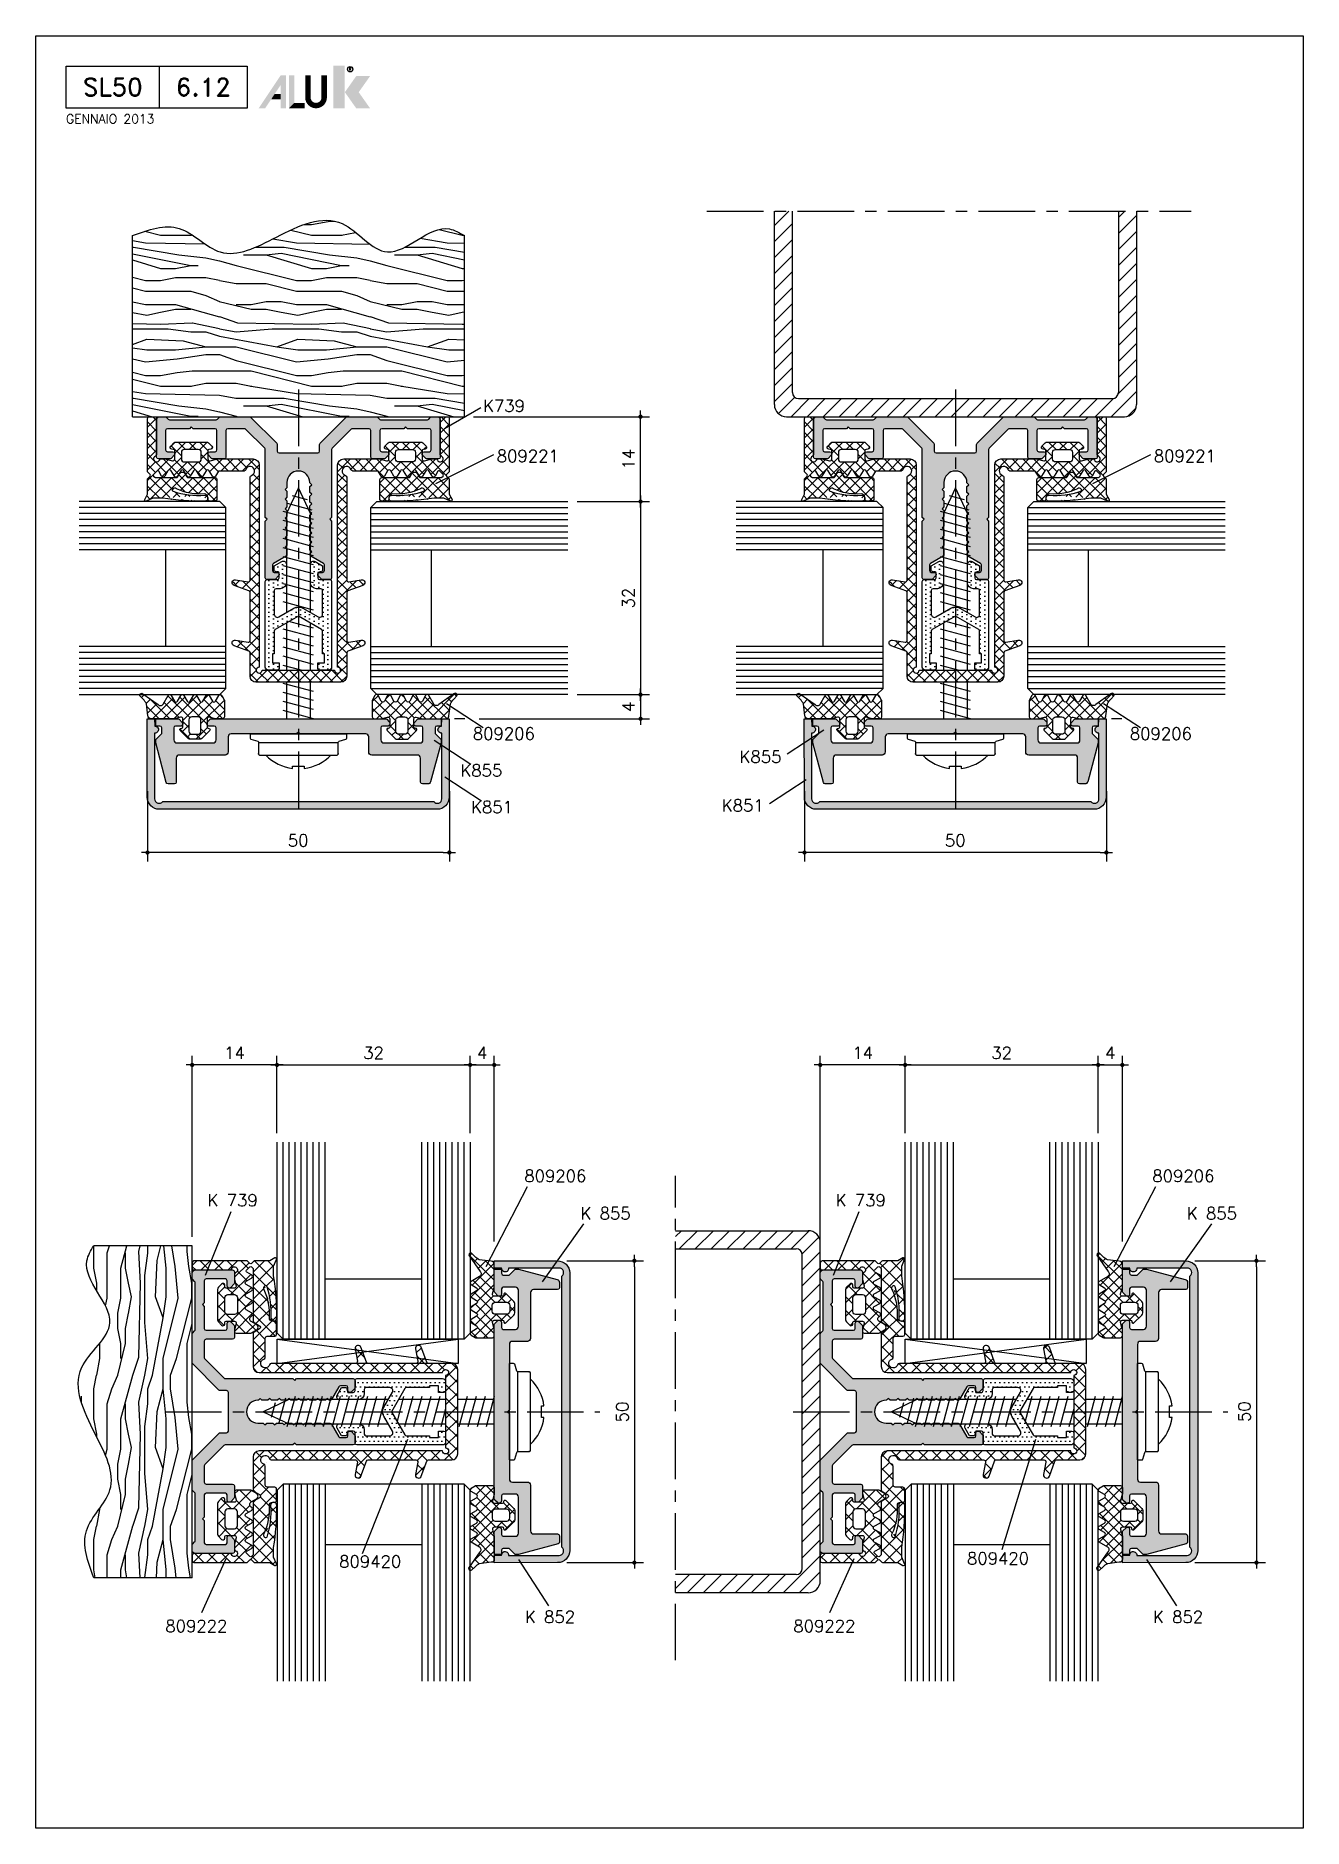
# Model space of a CAD drawing. Extents: x 0 to 4131, y -1600 to 527.
# Drawn here: x 230 to 440, y -320 to -23 of the extents above; entities that cross this region are included whole.
import ezdxf
from ezdxf.enums import TextEntityAlignment as Align

# ---------------------------------------------------------------- set-up
doc = ezdxf.new("R2010")
doc.units = 0
doc.header["$LTSCALE"] = 7.5
doc.header["$MEASUREMENT"] = 0
doc.linetypes.add('CENTER', pattern=[2, 1.25, -0.25, 0.25, -0.25])
doc.layers.get('0').update_dxf_attribs({"linetype": 'CONTINUOUS'})
doc.layers.get('DEFPOINTS').update_dxf_attribs({"linetype": 'CONTINUOUS'})
for name, color, linetype in [('ACCESSORI', 200, 'CONTINUOUS'), ('ASSI', 1, 'CENTER'), ('FILL', 8, 'CONTINUOUS'), ('FINE', 7, 'CONTINUOUS'), ('GOMMA', 3, 'CONTINUOUS'), ('GROSSA', 4, 'CONTINUOUS'), ('MARCHIO', 7, 'CONTINUOUS'), ('QUOTE', 254, 'CONTINUOUS'), ('TRATTEGGI', 140, 'CONTINUOUS'), ('VETRO', 6, 'CONTINUOUS'), ('VITERIA', 40, 'CONTINUOUS')]:
    doc.layers.add(name, color=color, linetype=linetype)
doc.styles.add('RD', font='ROMAND.SHX', dxfattribs={"height": 3})
doc.styles.get("Standard").update_dxf_attribs({"font": 'romans.shx'})
doc.dimstyles.new('SCALA_1-1$0', dxfattribs={"dimtxt": 2, "dimasz": 1, "dimexe": 1.5, "dimexo": 1.5, "dimgap": 1, "dimtad": 3, "dimdsep": 46, "dimtxsty": 'Standard', "dimblk1": 'PUNTO', "dimblk2": 'PUNTO', "dimsah": 1, "dimcen": 0.09, "dimclrt": 2, "dimadec": 0, "dimazin": 0, "dimtfac": 0.7, "dimtmove": 0, "dimatfit": 3, "dimldrblk": 'PUNTO', "dimfxl": 1, "dimtolj": 2, "dimarcsym": 0})
pattern_1 = [(135, (179.9099, -373.6322), (-0.8838835, -0.8838835), []), (225, (179.9099, -373.6322), (0.8838835, -0.8838835), [])]
pattern_2 = [(45, (150.8691, -10.117), (-0.8838835, 0.8838835), []), (135, (150.8691, -10.117), (-0.8838835, -0.8838835), [])]
pattern_3 = [(45, (259.7429, -10.117), (-0.8838835, 0.8838835), []), (135, (259.7429, -10.117), (-0.8838835, -0.8838835), [])]
pattern_4 = [(45, (230, -320), (-1.325825, 1.325825), [])]
pattern_5 = [(135, (283.9853, -373.6322), (-0.8838835, -0.8838835), []), (225, (283.9853, -373.6322), (0.8838835, -0.8838835), [])]
pattern_6 = [(225, (230, -320), (1.122532, -1.122532), []), (315, (230, -320), (1.122532, 1.122532), [])]

msp = doc.modelspace()

# ---------------------------------------------------------------- texts
at = {"layer": 'QUOTE', "color": 2}
for s, p in [('K739', (304.103, -85.3081)), ('809221 ', (306.3745, -93.6243)), ('809221 ', (415.2483, -93.6243)), ('809206', (302.4096, -139.6399)), ('809206', (411.2834, -139.6399)), ('K855', (346.6082, -143.4526)), ('K855', (300.3477, -145.7375)), ('K851', (302.115, -151.793)), ('K851', (343.6759, -151.5391)), ('809206', (310.9384, -212.9162)), ('809206', (415.0138, -212.9162)), ('K 739', (258.4578, -216.9584)), ('K 739', (362.5332, -216.9584)), ('K 855', (320.2564, -219.1234)), ('K 855', (420.7203, -219.1234)), ('809420', (280.2664, -276.8132)), ('809420', (384.2948, -276.3048)), ('K 852', (311.0446, -285.9918)), ('K 852', (415.12, -285.9918)), ('809222', (251.4464, -287.5165)), ('809222', (355.5218, -287.5165))]:
    msp.add_text(s, height=2, dxfattribs=at).set_placement(p)

# ---------------------------------------------------------------- blocks, each defined once
blk = doc.blocks.new('PUNTO')
blk.add_line((-1, 0), (1, 0))
at = {"const_width": 0.35}
blk.add_lwpolyline([(-0.175, 0, 1), (0.175, 0, 1)], format="xyb", close=True, dxfattribs=at)
blk = doc.blocks.new('*D126')
at = {"layer": 'DEFPOINTS', "color": 0, "transparency": 16777216}
for p in [(316.46, -225.98), (316.46, -276), (329.18, -276)]:
    blk.add_point(p, dxfattribs=at)
at = {"layer": 'QUOTE', "color": 0, "lineweight": -2, "transparency": 16777216}
for p, q in [((317.96, -225.98), (330.68, -225.98)), ((329.18, -226.98), (329.18, -275)), ((317.96, -276), (330.68, -276))]:
    blk.add_line(p, q, dxfattribs=at)
for p, rotation in [((329.18, -225.98), 90), ((329.18, -276), 270)]:
    blk.add_blockref('PUNTO', p, dxfattribs=dict(at, rotation=rotation))
at = {"layer": 'QUOTE', "color": 2, "transparency": 16777216, "insert": (327.18, -251.03), "char_height": 2, "attachment_point": 5, "rotation": 90}
blk.add_mtext('\\A2;50', dxfattribs=at)
blk = doc.blocks.new('*D127')
at = {"layer": 'DEFPOINTS', "color": 0, "transparency": 16777216}
for p in [(301.96, -193.53), (269.96, -206.32), (301.96, -206.32)]:
    blk.add_point(p, dxfattribs=at)
at = {"layer": 'QUOTE', "color": 0, "lineweight": -2, "transparency": 16777216}
for p, q in [((269.96, -204.82), (269.96, -192.03)), ((301.96, -204.82), (301.96, -192.03)), ((270.96, -193.53), (300.96, -193.53))]:
    blk.add_line(p, q, dxfattribs=at)
at = {"layer": 'QUOTE', "color": 0, "lineweight": -2, "transparency": 16777216, "rotation": 180}
blk.add_blockref('PUNTO', (269.96, -193.53), dxfattribs=at)
at = {"layer": 'QUOTE', "color": 0, "lineweight": -2, "transparency": 16777216}
blk.add_blockref('PUNTO', (301.96, -193.53), dxfattribs=at)
at = {"layer": 'QUOTE', "color": 2, "transparency": 16777216, "insert": (285.96, -191.53), "char_height": 2, "attachment_point": 5}
blk.add_mtext('\\A2;32', dxfattribs=at)
blk = doc.blocks.new('*D128')
at = {"layer": 'DEFPOINTS', "color": 0, "transparency": 16777216}
for p in [(305.96, -193.53), (301.96, -206.32), (305.96, -224.31)]:
    blk.add_point(p, dxfattribs=at)
at = {"layer": 'QUOTE', "color": 0, "lineweight": -2, "transparency": 16777216}
for p, q in [((301.96, -204.82), (301.96, -192.03)), ((305.96, -222.81), (305.96, -192.03)), ((302.96, -193.53), (304.96, -193.53))]:
    blk.add_line(p, q, dxfattribs=at)
at = {"layer": 'QUOTE', "color": 0, "lineweight": -2, "transparency": 16777216, "rotation": 180}
blk.add_blockref('PUNTO', (301.96, -193.53), dxfattribs=at)
at = {"layer": 'QUOTE', "color": 0, "lineweight": -2, "transparency": 16777216}
blk.add_blockref('PUNTO', (305.96, -193.53), dxfattribs=at)
at = {"layer": 'QUOTE', "color": 2, "transparency": 16777216, "insert": (303.96, -191.53), "char_height": 2, "attachment_point": 5}
blk.add_mtext('\\A2;4', dxfattribs=at)
blk = doc.blocks.new('*D129')
at = {"layer": 'DEFPOINTS', "color": 0, "transparency": 16777216}
for p in [(255.9, -193.53), (269.96, -206.32), (255.9, -223.49)]:
    blk.add_point(p, dxfattribs=at)
at = {"layer": 'QUOTE', "color": 0, "lineweight": -2, "transparency": 16777216}
for p, q in [((255.9, -221.99), (255.9, -192.03)), ((269.96, -204.82), (269.96, -192.03)), ((268.96, -193.53), (256.9, -193.53))]:
    blk.add_line(p, q, dxfattribs=at)
at = {"layer": 'QUOTE', "color": 0, "lineweight": -2, "transparency": 16777216, "rotation": 180}
blk.add_blockref('PUNTO', (255.9, -193.53), dxfattribs=at)
at = {"layer": 'QUOTE', "color": 0, "lineweight": -2, "transparency": 16777216}
blk.add_blockref('PUNTO', (269.96, -193.53), dxfattribs=at)
at = {"layer": 'QUOTE', "color": 2, "transparency": 16777216, "insert": (262.93, -191.53), "char_height": 2, "attachment_point": 5}
blk.add_mtext('\\A2;14', dxfattribs=at)
blk = doc.blocks.new('*D130')
at = {"layer": 'DEFPOINTS', "color": 0, "transparency": 16777216}
for p in [(248.5, -146.67), (298.52, -146.67), (248.5, -158.33)]:
    blk.add_point(p, dxfattribs=at)
at = {"layer": 'QUOTE', "color": 0, "lineweight": -2, "transparency": 16777216}
for p, q in [((248.5, -148.17), (248.5, -159.83)), ((298.52, -148.17), (298.52, -159.83)), ((297.52, -158.33), (249.5, -158.33))]:
    blk.add_line(p, q, dxfattribs=at)
at = {"layer": 'QUOTE', "color": 0, "lineweight": -2, "transparency": 16777216, "rotation": 180}
blk.add_blockref('PUNTO', (248.5, -158.33), dxfattribs=at)
at = {"layer": 'QUOTE', "color": 0, "lineweight": -2, "transparency": 16777216}
blk.add_blockref('PUNTO', (298.52, -158.33), dxfattribs=at)
at = {"layer": 'QUOTE', "color": 2, "transparency": 16777216, "insert": (273.47, -156.33), "char_height": 2, "attachment_point": 5}
blk.add_mtext('\\A2;50', dxfattribs=at)
blk = doc.blocks.new('*D131')
at = {"layer": 'DEFPOINTS', "color": 0, "transparency": 16777216}
for p in [(318.18, -100.17), (318.18, -132.17), (330.2, -132.17)]:
    blk.add_point(p, dxfattribs=at)
at = {"layer": 'QUOTE', "color": 0, "lineweight": -2, "transparency": 16777216}
for p, q in [((319.68, -100.17), (331.7, -100.17)), ((330.2, -101.17), (330.2, -131.17)), ((319.68, -132.17), (331.7, -132.17))]:
    blk.add_line(p, q, dxfattribs=at)
for p, rotation in [((330.2, -100.17), 90), ((330.2, -132.17), 270)]:
    blk.add_blockref('PUNTO', p, dxfattribs=dict(at, rotation=rotation))
at = {"layer": 'QUOTE', "color": 2, "transparency": 16777216, "insert": (328.2, -116.17), "char_height": 2, "attachment_point": 5, "rotation": 90}
blk.add_mtext('\\A2;32', dxfattribs=at)
blk = doc.blocks.new('*D132')
at = {"layer": 'DEFPOINTS', "color": 0, "transparency": 16777216}
for p in [(318.18, -132.17), (301.98, -136.17), (330.2, -136.17)]:
    blk.add_point(p, dxfattribs=at)
at = {"layer": 'QUOTE', "color": 0, "lineweight": -2, "transparency": 16777216}
for p, q in [((319.68, -132.17), (331.7, -132.17)), ((330.2, -133.17), (330.2, -135.17)), ((303.48, -136.17), (331.7, -136.17))]:
    blk.add_line(p, q, dxfattribs=at)
for p, rotation in [((330.2, -132.17), 90), ((330.2, -136.17), 270)]:
    blk.add_blockref('PUNTO', p, dxfattribs=dict(at, rotation=rotation))
at = {"layer": 'QUOTE', "color": 2, "transparency": 16777216, "insert": (328.2, -134.17), "char_height": 2, "attachment_point": 5, "rotation": 90}
blk.add_mtext('\\A2;4', dxfattribs=at)
blk = doc.blocks.new('*D133')
at = {"layer": 'DEFPOINTS', "color": 0, "transparency": 16777216}
for p in [(301.01, -86.11), (330.2, -86.11), (318.18, -100.17)]:
    blk.add_point(p, dxfattribs=at)
at = {"layer": 'QUOTE', "color": 0, "lineweight": -2, "transparency": 16777216}
for p, q in [((302.51, -86.11), (331.7, -86.11)), ((330.2, -99.17), (330.2, -87.11)), ((319.68, -100.17), (331.7, -100.17))]:
    blk.add_line(p, q, dxfattribs=at)
for p, rotation in [((330.2, -86.11), 90), ((330.2, -100.17), 270)]:
    blk.add_blockref('PUNTO', p, dxfattribs=dict(at, rotation=rotation))
at = {"layer": 'QUOTE', "color": 2, "transparency": 16777216, "insert": (328.2, -93.14), "char_height": 2, "attachment_point": 5, "rotation": 90}
blk.add_mtext('\\A2;14', dxfattribs=at)
blk = doc.blocks.new('nms')
at = {"layer": 'MARCHIO'}
blk.add_line((20.5, -12), (20.5, -5), dxfattribs=at)
blk.add_lwpolyline([(35, -12), (5, -12), (5, -5), (35, -5)], close=True, dxfattribs=at)
at = {"layer": 'MARCHIO', "const_width": 0.894}
blk.add_lwpolyline([(47.78, -6.56), (47.78, -10.2, -1), (45.08, -10.2), (45.08, -6.56)], format="xyb", dxfattribs=at)
at = {"layer": 'MARCHIO'}
blk.add_circle((52.08, -5.53), 0.442, dxfattribs=at)
for points in [[(49.3, -4.96), (51.18, -4.96), (49.3, -12), (51.18, -12)], [(36.93, -12), (38, -12), (40.56, -6.56), (40.58, -8.14)], [(40.56, -6.56), (40.58, -8.14), (41.47, -6.56), (41.47, -12)], [(40.58, -12), (41.47, -12), (40.58, -8.14)], [(41.93, -6.56), (42.82, -6.56), (41.93, -12), (42.82, -11.11)], [(53.08, -6.68), (55.38, -6.68), (51.21, -9.34), (53.5, -9.34)], [(39.58, -9.63), (38.99, -10.53), (40.58, -9.63), (40.58, -10.53)], [(42.82, -11.11), (41.93, -12), (44.54, -11.11), (44.54, -12)], [(51.21, -9.34), (53.5, -9.34), (53.08, -12), (55.38, -12)]]:
    blk.add_solid(points, dxfattribs=at)
blk.add_text('R', height=0.444, dxfattribs=at).set_placement((52.08, -5.53), align=Align.MIDDLE)
at = {"layer": 'MARCHIO', "color": 2, "style": 'RD'}
for tag, p in [('SERIE', (12.75, -8.5)), ('PAG', (27.75, -8.5))]:
    blk.add_attdef(tag, text='', height=3, dxfattribs=at).set_placement(p, align=Align.MIDDLE)
at = {"layer": 'MARCHIO', "color": 2}
blk.add_attdef('REVISIONE', (5, -14.5), '', height=1.5, dxfattribs=at)
blk = doc.blocks.new('*D138')
at = {"layer": 'DEFPOINTS', "color": 0, "transparency": 16777216}
for p in [(316.46, -225.98), (316.46, -276), (329.18, -276)]:
    blk.add_point(p, dxfattribs=at)
at = {"layer": 'QUOTE', "color": 0, "lineweight": -2, "transparency": 16777216}
for p, q in [((317.96, -225.98), (330.68, -225.98)), ((329.18, -226.98), (329.18, -275)), ((317.96, -276), (330.68, -276))]:
    blk.add_line(p, q, dxfattribs=at)
for p, rotation in [((329.18, -225.98), 90), ((329.18, -276), 270)]:
    blk.add_blockref('PUNTO', p, dxfattribs=dict(at, rotation=rotation))
at = {"layer": 'QUOTE', "color": 2, "transparency": 16777216, "insert": (327.18, -251.03), "char_height": 2, "attachment_point": 5, "rotation": 90}
blk.add_mtext('\\A2;50', dxfattribs=at)
blk = doc.blocks.new('*D139')
at = {"layer": 'DEFPOINTS', "color": 0, "transparency": 16777216}
for p in [(357.37, -146.67), (407.39, -146.67), (357.37, -158.33)]:
    blk.add_point(p, dxfattribs=at)
at = {"layer": 'QUOTE', "color": 0, "lineweight": -2, "transparency": 16777216}
for p, q in [((357.37, -148.17), (357.37, -159.83)), ((407.39, -148.17), (407.39, -159.83)), ((406.39, -158.33), (358.37, -158.33))]:
    blk.add_line(p, q, dxfattribs=at)
at = {"layer": 'QUOTE', "color": 0, "lineweight": -2, "transparency": 16777216, "rotation": 180}
blk.add_blockref('PUNTO', (357.37, -158.33), dxfattribs=at)
at = {"layer": 'QUOTE', "color": 0, "lineweight": -2, "transparency": 16777216}
blk.add_blockref('PUNTO', (407.39, -158.33), dxfattribs=at)
at = {"layer": 'QUOTE', "color": 2, "transparency": 16777216, "insert": (382.35, -156.33), "char_height": 2, "attachment_point": 5}
blk.add_mtext('\\A2;50', dxfattribs=at)
blk = doc.blocks.new('*D134')
at = {"layer": 'DEFPOINTS', "color": 0, "transparency": 16777216}
for p in [(420.54, -225.98), (420.54, -276), (432.26, -276)]:
    blk.add_point(p, dxfattribs=at)
at = {"layer": 'QUOTE', "color": 0, "lineweight": -2, "transparency": 16777216}
for p, q in [((422.04, -225.98), (433.76, -225.98)), ((432.26, -226.98), (432.26, -275)), ((422.04, -276), (433.76, -276))]:
    blk.add_line(p, q, dxfattribs=at)
for p, rotation in [((432.26, -225.98), 90), ((432.26, -276), 270)]:
    blk.add_blockref('PUNTO', p, dxfattribs=dict(at, rotation=rotation))
at = {"layer": 'QUOTE', "color": 2, "transparency": 16777216, "insert": (430.26, -250.99), "char_height": 2, "attachment_point": 5, "rotation": 90}
blk.add_mtext('\\A2;50', dxfattribs=at)
blk = doc.blocks.new('*D135')
at = {"layer": 'DEFPOINTS', "color": 0, "transparency": 16777216}
for p in [(406.04, -193.53), (374.04, -206.32), (406.04, -206.32)]:
    blk.add_point(p, dxfattribs=at)
at = {"layer": 'QUOTE', "color": 0, "lineweight": -2, "transparency": 16777216}
for p, q in [((374.04, -204.82), (374.04, -192.03)), ((406.04, -204.82), (406.04, -192.03)), ((375.04, -193.53), (405.04, -193.53))]:
    blk.add_line(p, q, dxfattribs=at)
at = {"layer": 'QUOTE', "color": 0, "lineweight": -2, "transparency": 16777216, "rotation": 180}
blk.add_blockref('PUNTO', (374.04, -193.53), dxfattribs=at)
at = {"layer": 'QUOTE', "color": 0, "lineweight": -2, "transparency": 16777216}
blk.add_blockref('PUNTO', (406.04, -193.53), dxfattribs=at)
at = {"layer": 'QUOTE', "color": 2, "transparency": 16777216, "insert": (390.04, -191.53), "char_height": 2, "attachment_point": 5}
blk.add_mtext('\\A2;32', dxfattribs=at)
blk = doc.blocks.new('*D136')
at = {"layer": 'DEFPOINTS', "color": 0, "transparency": 16777216}
for p in [(410.04, -193.53), (406.04, -206.32), (410.04, -224.31)]:
    blk.add_point(p, dxfattribs=at)
at = {"layer": 'QUOTE', "color": 0, "lineweight": -2, "transparency": 16777216}
for p, q in [((406.04, -204.82), (406.04, -192.03)), ((410.04, -222.81), (410.04, -192.03)), ((407.04, -193.53), (409.04, -193.53))]:
    blk.add_line(p, q, dxfattribs=at)
at = {"layer": 'QUOTE', "color": 0, "lineweight": -2, "transparency": 16777216, "rotation": 180}
blk.add_blockref('PUNTO', (406.04, -193.53), dxfattribs=at)
at = {"layer": 'QUOTE', "color": 0, "lineweight": -2, "transparency": 16777216}
blk.add_blockref('PUNTO', (410.04, -193.53), dxfattribs=at)
at = {"layer": 'QUOTE', "color": 2, "transparency": 16777216, "insert": (408.04, -191.53), "char_height": 2, "attachment_point": 5}
blk.add_mtext('\\A2;4', dxfattribs=at)
blk = doc.blocks.new('*D137')
at = {"layer": 'DEFPOINTS', "color": 0, "transparency": 16777216}
for p in [(359.98, -193.53), (374.04, -206.32), (359.98, -226.29)]:
    blk.add_point(p, dxfattribs=at)
at = {"layer": 'QUOTE', "color": 0, "lineweight": -2, "transparency": 16777216}
for p, q in [((359.98, -224.79), (359.98, -192.03)), ((374.04, -204.82), (374.04, -192.03)), ((373.04, -193.53), (360.98, -193.53))]:
    blk.add_line(p, q, dxfattribs=at)
at = {"layer": 'QUOTE', "color": 0, "lineweight": -2, "transparency": 16777216, "rotation": 180}
blk.add_blockref('PUNTO', (359.98, -193.53), dxfattribs=at)
at = {"layer": 'QUOTE', "color": 0, "lineweight": -2, "transparency": 16777216}
blk.add_blockref('PUNTO', (374.04, -193.53), dxfattribs=at)
at = {"layer": 'QUOTE', "color": 2, "transparency": 16777216, "insert": (367.01, -191.53), "char_height": 2, "attachment_point": 5}
blk.add_mtext('\\A2;14', dxfattribs=at)
blk = doc.blocks.new('*D140')
at = {"layer": 'DEFPOINTS', "color": 0, "transparency": 16777216}
for p in [(420.54, -225.98), (420.54, -276), (432.26, -276)]:
    blk.add_point(p, dxfattribs=at)
at = {"layer": 'QUOTE', "color": 0, "lineweight": -2, "transparency": 16777216}
for p, q in [((422.04, -225.98), (433.76, -225.98)), ((432.26, -226.98), (432.26, -275)), ((422.04, -276), (433.76, -276))]:
    blk.add_line(p, q, dxfattribs=at)
for p, rotation in [((432.26, -225.98), 90), ((432.26, -276), 270)]:
    blk.add_blockref('PUNTO', p, dxfattribs=dict(at, rotation=rotation))
at = {"layer": 'QUOTE', "color": 2, "transparency": 16777216, "insert": (430.26, -250.99), "char_height": 2, "attachment_point": 5, "rotation": 90}
blk.add_mtext('\\A2;50', dxfattribs=at)

# ---------------------------------------------------------------- dimensions: what is measured, and where the dimension line sits
at = {"layer": 'QUOTE'}
dim = msp.add_linear_dim(base=(330.1958, -86.1118), p1=(318.1777, -100.1714), p2=(301.0084, -86.1118), angle=270, dimstyle='SCALA_1-1$0', override={"dimdec": 0}, dxfattribs=at)
dim.commit()
dim.dimension.update_dxf_attribs({"geometry": '*D133', "text_midpoint": (328.1958, -93.1416)})
for base, p1, p2, picture, middle in [((330.1958, -132.1714), (318.1777, -100.1714), (318.1777, -132.1714), '*D131', (328.1958, -116.1714)), ((330.1958, -136.1715), (318.1777, -132.1714), (301.9811, -136.1715), '*D132', (328.1958, -134.1715))]:
    dim = msp.add_linear_dim(base=base, p1=p1, p2=p2, angle=270, dimstyle='SCALA_1-1$0', dxfattribs=at)
    dim.commit()
    dim.dimension.update_dxf_attribs({"geometry": picture, "text_midpoint": middle})
for base, p1, p2, picture, middle in [((248.5, -158.3278), (298.5167, -146.6685), (248.5, -146.6696), '*D130', (273.4731, -158.3278)), ((357.3739, -158.3278), (407.3905, -146.6685), (357.3739, -146.6696), '*D139', (382.3469, -158.3278))]:
    dim = msp.add_linear_dim(base=base, p1=p1, p2=p2, dimstyle='SCALA_1-1$0', override={"dimdec": 1}, dxfattribs=at)
    dim.commit()
    dim.dimension.update_dxf_attribs({"geometry": picture, "text_midpoint": middle, "dimtype": 160})
for base, p1, p2, picture, middle in [((255.9047, -193.5337), (269.9644, -206.3236), (255.9047, -223.4929), '*D129', (262.9346, -191.5337)), ((359.9801, -193.5337), (374.0398, -206.3236), (359.9801, -226.2929), '*D137', (367.01, -191.5337))]:
    dim = msp.add_linear_dim(base=base, p1=p1, p2=p2, dimstyle='SCALA_1-1$0', override={"dimdec": 0}, dxfattribs=at)
    dim.commit()
    dim.dimension.update_dxf_attribs({"geometry": picture, "text_midpoint": middle})
for base, p1, p2, picture, middle in [((301.9644, -193.5337), (269.9644, -206.3236), (301.9644, -206.3236), '*D127', (285.9644, -191.5337)), ((305.9645, -193.5337), (301.9644, -206.3236), (305.9645, -224.3067), '*D128', (303.9644, -191.5337)), ((406.0398, -193.5337), (374.0398, -206.3236), (406.0398, -206.3236), '*D135', (390.0398, -191.5337)), ((410.0399, -193.5337), (406.0398, -206.3236), (410.0399, -224.3067), '*D136', (408.0399, -191.5337))]:
    dim = msp.add_linear_dim(base=base, p1=p1, p2=p2, dimstyle='SCALA_1-1$0', dxfattribs=at)
    dim.commit()
    dim.dimension.update_dxf_attribs({"geometry": picture, "text_midpoint": middle})
for base, p1, p2, picture, middle in [((329.1835, -276.0013), (316.4615, -225.9846), (316.4625, -276.0013), '*D126', (329.1835, -251.0282)), ((329.1835, -276.0013), (316.4615, -225.9846), (316.4625, -276.0013), '*D138', (329.1835, -251.0282)), ((432.2589, -276.0013), (420.5369, -225.9846), (420.5379, -276.0013), '*D134', (432.2589, -250.9929)), ((432.2589, -276.0013), (420.5369, -225.9846), (420.5379, -276.0013), '*D140', (432.2589, -250.9929))]:
    dim = msp.add_linear_dim(base=base, p1=p1, p2=p2, angle=90, dimstyle='SCALA_1-1$0', override={"dimdec": 1}, dxfattribs=at)
    dim.commit()
    dim.dimension.update_dxf_attribs({"geometry": picture, "text_midpoint": middle, "dimtype": 160})

# ---------------------------------------------------------------- hatches: boundary and pattern name
at = {"layer": 'FILL'}
h = msp.add_hatch(dxfattribs=at)
h.set_pattern_fill('ANSI37', color=137, scale=10, angle=90, style=0)
h.set_pattern_definition([(135, (176.4539, -189.9439), (-0.883883, -0.883883), []), (225, (176.4539, -189.9439), (0.883883, -0.883883), [])])
edge = h.paths.add_edge_path(flags=16)
edge.add_line((292.9084, -92.0349), (292.9084, -93.1143))
edge.add_arc((292.4084, -93.1143), 0.5, 270, 360, ccw=False)
edge.add_line((292.4084, -93.6143), (290.1084, -93.6143))
edge.add_arc((290.1084, -93.1143), 0.5, 180, 270, ccw=False)
edge.add_line((289.6084, -93.1143), (289.6084, -92.0349))
edge.add_arc((290.1084, -92.0349), 0.5, 90, 180, ccw=False)
edge.add_line((290.1084, -91.5349), (292.4084, -91.5349))
edge.add_arc((292.4084, -92.0349), 0.5, 0, 90, ccw=False)
edge = h.paths.add_edge_path()
edge.add_line((248.8084, -86.1118), (249.7084, -86.1118))
edge.add_arc((249.7084, -86.4118), 0.3, 0, 90, ccw=False)
edge.add_line((250.0084, -86.4118), (250.0084, -92.3702))
edge.add_arc((249.7084, -92.3702), 0.3, -67.975687, 0, ccw=False)
edge.add_arc((250.0084, -93.1118), 0.5, 112.024313, 337.975687)
edge.add_arc((250.75, -93.4118), 0.3, 90, 157.975687, ccw=False)
edge.add_line((250.75, -93.1118), (251.5098, -93.1118))
edge.add_arc((251.5098, -93.4118), 0.3, 75, 90, ccw=False)
edge.add_line((251.5874, -93.122), (252.6307, -93.4016))
edge.add_arc((252.7084, -93.1118), 0.3, 255, 360)
edge.add_line((253.0084, -93.1118), (253.0084, -91.7342))
edge.add_arc((252.8084, -91.7342), 0.2, 360, 445)
edge.add_line((252.8258, -91.5349), (252.5311, -91.5092))
edge.add_arc((252.5572, -91.2103), 0.3, 135, 265, ccw=False)
edge.add_line((252.3451, -90.9982), (252.885, -90.4582))
edge.add_arc((253.2386, -90.8118), 0.5, 90, 135, ccw=False)
edge.add_line((253.2386, -90.3118), (258.2782, -90.3118))
edge.add_arc((258.2782, -90.8118), 0.5, 45, 90, ccw=False)
edge.add_line((258.6317, -90.4582), (259.1717, -90.9982))
edge.add_arc((258.9595, -91.2103), 0.3, -85, 45, ccw=False)
edge.add_line((258.9857, -91.5092), (258.6909, -91.5349))
edge.add_arc((258.7084, -91.7342), 0.2, 95, 180)
edge.add_line((258.5084, -91.7342), (258.5084, -93.1118))
edge.add_arc((258.8084, -93.1118), 0.3, 180, 285)
edge.add_line((258.886, -93.4016), (259.9293, -93.122))
edge.add_arc((260.007, -93.4118), 0.3, 90, 105, ccw=False)
edge.add_line((260.007, -93.1118), (266.0084, -93.1118))
edge.add_arc((266.0084, -94.1118), 1, 0, 90, ccw=False)
edge.add_line((267.0084, -94.1118), (267.0084, -127.6118))
edge.add_arc((267.0084, -128.1118), 0.5, 90, 360)
edge.add_line((267.5084, -128.1118), (279.5084, -128.1118))
edge.add_arc((280.0084, -128.1118), 0.5, 180, 450)
edge.add_line((280.0084, -127.6118), (280.0084, -94.1118))
edge.add_arc((281.0084, -94.1118), 1, 90, 180, ccw=False)
edge.add_line((281.0084, -93.1118), (287.0098, -93.1118))
edge.add_arc((287.0098, -93.4118), 0.3, 75, 90, ccw=False)
edge.add_line((287.0874, -93.122), (288.1307, -93.4016))
edge.add_arc((288.2084, -93.1118), 0.3, 255, 360)
edge.add_line((288.5084, -93.1118), (288.5084, -91.7342))
edge.add_arc((288.3084, -91.7342), 0.2, 360, 445)
edge.add_line((288.3258, -91.5349), (288.0311, -91.5092))
edge.add_arc((288.0572, -91.2103), 0.3, 135, 265, ccw=False)
edge.add_line((287.8451, -90.9982), (288.385, -90.4582))
edge.add_arc((288.7386, -90.8118), 0.5, 90, 135, ccw=False)
edge.add_line((288.7386, -90.3118), (293.7782, -90.3118))
edge.add_arc((293.7782, -90.8118), 0.5, 45, 90, ccw=False)
edge.add_line((294.1317, -90.4582), (294.6717, -90.9982))
edge.add_arc((294.4595, -91.2103), 0.3, -85, 45, ccw=False)
edge.add_line((294.4857, -91.5092), (294.1909, -91.5349))
edge.add_arc((294.2084, -91.7342), 0.2, 95, 180)
edge.add_line((294.0084, -91.7342), (294.0084, -93.1118))
edge.add_arc((294.3084, -93.1118), 0.3, 180, 285)
edge.add_line((294.386, -93.4016), (295.4293, -93.122))
edge.add_arc((295.507, -93.4118), 0.3, 90, 105, ccw=False)
edge.add_line((295.507, -93.1118), (296.2668, -93.1118))
edge.add_arc((296.2668, -93.4118), 0.3, 22.024313, 90, ccw=False)
edge.add_arc((297.0084, -93.1118), 0.5, 202.024313, 427.975687)
edge.add_arc((297.3084, -92.3702), 0.3, 180, 247.975687, ccw=False)
edge.add_line((297.0084, -92.3702), (297.0084, -86.4118))
edge.add_arc((297.3084, -86.4118), 0.3, 90, 180, ccw=False)
edge.add_line((297.3084, -86.1118), (298.2084, -86.1118))
edge.add_arc((298.2084, -86.4118), 0.3, 0, 90, ccw=False)
edge.add_line((298.5084, -86.4118), (298.5084, -95.1461))
edge.add_arc((298.3084, -95.1461), 0.2, 315, 360, ccw=False)
edge.add_line((298.4498, -95.2875), (298.067, -95.6703))
edge.add_arc((298.2084, -95.8118), 0.2, 135, 225)
edge.add_line((298.067, -95.9532), (298.4498, -96.336))
edge.add_arc((298.3084, -96.4774), 0.2, 0, 45, ccw=False)
edge.add_line((298.5084, -96.4774), (298.5084, -98.9742))
edge.add_line((298.5084, -98.9742), (298.9825, -99.8134))
edge.add_arc((298.8084, -99.9118), 0.2, -113.475545, 29.466775, ccw=False)
edge.add_line((298.7287, -100.0952), (297.6156, -99.6118))
edge.add_line((297.6156, -99.6118), (296.0009, -99.6118))
edge.add_arc((289.6464, -60.2323), 39.8889, 269.132649, 279.166496, ccw=False)
edge.add_arc((289.0236, -99.617), 0.5, 90.866511, 272.173227, ccw=False)
edge.add_arc((290.0078, -85.4581), 13.6949, 265.847297, 288.188999)
edge.add_arc((294.2209, -98.2785), 0.2, 287.998125, 398.377059)
edge.add_arc((293.9857, -98.4647), 0.5, 38.377059, 122.910332)
edge.add_arc((289.755, -89.6785), 9.2559, 265.994185, 295.323756, ccw=False)
edge.add_arc((289.1084, -99.5118), 0.6, 90, 180)
edge.add_line((288.5084, -99.5118), (288.5084, -99.8118))
edge.add_arc((288.2084, -99.8118), 0.3, -90, 0, ccw=False)
edge.add_line((288.2084, -100.1118), (287.3084, -100.1118))
edge.add_arc((287.3084, -99.8118), 0.3, 180, 270, ccw=False)
edge.add_line((287.0084, -99.8118), (287.0084, -96.5118))
edge.add_arc((287.3084, -96.5118), 0.3, 90, 180, ccw=False)
edge.add_line((287.3084, -96.2118), (291.7653, -96.2118))
edge.add_arc((291.7653, -95.9118), 0.3, 270, 329.477568)
edge.add_line((292.0237, -96.0641), (292.3277, -95.5486))
edge.add_arc((292.7584, -95.8025), 0.5, 30.522432, 149.477568, ccw=False)
edge.add_line((293.1891, -95.5486), (293.4931, -96.0641))
edge.add_arc((293.7515, -95.9118), 0.3, 210.522432, 270)
edge.add_line((293.7515, -96.2118), (297.1581, -96.2118))
edge.add_arc((297.1581, -96.0118), 0.2, 270, 315)
edge.add_line((297.2996, -96.1532), (297.4996, -95.9532))
edge.add_arc((297.3581, -95.8118), 0.2, 315, 405)
edge.add_line((297.4996, -95.6703), (296.9469, -95.1177))
edge.add_arc((296.8055, -95.2591), 0.2, 45, 150)
edge.add_line((296.6323, -95.1591), (296.1689, -95.9618))
edge.add_arc((295.9091, -95.8118), 0.3, 210, 330, ccw=False)
edge.add_line((295.6493, -95.9618), (295.1186, -95.0618))
edge.add_arc((294.8588, -95.2118), 0.3, 30, 150)
edge.add_line((294.599, -95.0618), (294.0684, -95.9618))
edge.add_arc((293.8086, -95.8118), 0.3, 210, 330, ccw=False)
edge.add_line((293.5488, -95.9618), (293.0182, -95.0618))
edge.add_arc((292.7584, -95.2118), 0.3, 30, 150)
edge.add_line((292.4986, -95.0618), (291.968, -95.9618))
edge.add_arc((291.7081, -95.8118), 0.3, 210, 330, ccw=False)
edge.add_line((291.4483, -95.9618), (290.9177, -95.0618))
edge.add_arc((290.6579, -95.2118), 0.3, 30, 150)
edge.add_line((290.3981, -95.0618), (289.8675, -95.9618))
edge.add_arc((289.6077, -95.8118), 0.3, 210, 330, ccw=False)
edge.add_line((289.3479, -95.9618), (288.8173, -95.0618))
edge.add_arc((288.5575, -95.2118), 0.3, 30, 150)
edge.add_line((288.2977, -95.0618), (287.767, -95.9618))
edge.add_arc((287.5072, -95.8118), 0.3, 210, 330, ccw=False)
edge.add_line((287.2474, -95.9618), (286.7463, -95.1118))
edge.add_line((286.7463, -95.1118), (282.5146, -95.1118))
edge.add_arc((282.5146, -94.8118), 0.3, 196.60155, 270, ccw=False)
edge.add_arc((281.5084, -95.1118), 0.75, 16.60155, 253.39845)
edge.add_arc((281.2084, -96.118), 0.3, 0, 73.39845, ccw=False)
edge.add_line((281.5084, -96.118), (281.5084, -113.1874))
edge.add_arc((281.8084, -113.1874), 0.3, 180, 280)
edge.add_line((281.8605, -113.4828), (283.9216, -113.1194))
edge.add_arc((284.0084, -113.6118), 0.5, -70, 100, ccw=False)
edge.add_line((284.1794, -114.0816), (281.7058, -114.9819))
edge.add_arc((281.8084, -115.2639), 0.3, 110, 180)
edge.add_line((281.5084, -115.2639), (281.5084, -123.1874))
edge.add_arc((281.8084, -123.1874), 0.3, 180, 280)
edge.add_line((281.8605, -123.4828), (283.9216, -123.1194))
edge.add_arc((284.0084, -123.6118), 0.5, -70, 100, ccw=False)
edge.add_line((284.1794, -124.0816), (281.7058, -124.9819))
edge.add_arc((281.8084, -125.2639), 0.3, 110, 180)
edge.add_line((281.5084, -125.2639), (281.5084, -129.1118))
edge.add_arc((280.5084, -129.1118), 1, 270, 360, ccw=False)
edge.add_line((280.5084, -130.1118), (266.5084, -130.1118))
edge.add_arc((266.5084, -129.1118), 1, 180, 270, ccw=False)
edge.add_line((265.5084, -129.1118), (265.5084, -125.2639))
edge.add_arc((265.2084, -125.2639), 0.3, 0, 70)
edge.add_line((265.311, -124.9819), (262.8374, -124.0816))
edge.add_arc((263.0084, -123.6118), 0.5, 80, 250, ccw=False)
edge.add_line((263.0952, -123.1194), (265.1563, -123.4828))
edge.add_arc((265.2084, -123.1874), 0.3, 260, 360)
edge.add_line((265.5084, -123.1874), (265.5084, -115.2639))
edge.add_arc((265.2084, -115.2639), 0.3, 0, 70)
edge.add_line((265.311, -114.9819), (262.8374, -114.0816))
edge.add_arc((263.0084, -113.6118), 0.5, 80, 250, ccw=False)
edge.add_line((263.0952, -113.1194), (265.1563, -113.4828))
edge.add_arc((265.2084, -113.1874), 0.3, 260, 360)
edge.add_line((265.5084, -113.1874), (265.5084, -96.118))
edge.add_arc((265.8084, -96.118), 0.3, 106.60155, 180, ccw=False)
edge.add_arc((265.5084, -95.1118), 0.75, 286.60155, 523.39845)
edge.add_arc((264.5021, -94.8118), 0.3, 270, 343.39845, ccw=False)
edge.add_line((264.5021, -95.1118), (260.2705, -95.1118))
edge.add_line((260.2705, -95.1118), (259.7693, -95.9618))
edge.add_arc((259.5095, -95.8118), 0.3, 210, 330, ccw=False)
edge.add_line((259.2497, -95.9618), (258.7191, -95.0618))
edge.add_arc((258.4593, -95.2118), 0.3, 30, 150)
edge.add_line((258.1995, -95.0618), (257.6689, -95.9618))
edge.add_arc((257.4091, -95.8118), 0.3, 210, 330, ccw=False)
edge.add_line((257.1493, -95.9618), (256.6186, -95.0618))
edge.add_arc((256.3588, -95.2118), 0.3, 30, 150)
edge.add_line((256.099, -95.0618), (255.5684, -95.9618))
edge.add_arc((255.3086, -95.8118), 0.3, 210, 330, ccw=False)
edge.add_line((255.0488, -95.9618), (254.5182, -95.0618))
edge.add_arc((254.2584, -95.2118), 0.3, 30, 150)
edge.add_line((253.9986, -95.0618), (253.4679, -95.9618))
edge.add_arc((253.2081, -95.8118), 0.3, 210, 330, ccw=False)
edge.add_line((252.9483, -95.9618), (252.4177, -95.0618))
edge.add_arc((252.1579, -95.2118), 0.3, 30, 150)
edge.add_line((251.8981, -95.0618), (251.3675, -95.9618))
edge.add_arc((251.1077, -95.8118), 0.3, 210, 330, ccw=False)
edge.add_line((250.8479, -95.9618), (250.3845, -95.1591))
edge.add_arc((250.2112, -95.2591), 0.2, 30, 135)
edge.add_line((250.0698, -95.1177), (249.5172, -95.6703))
edge.add_arc((249.6586, -95.8118), 0.2, 135, 225)
edge.add_line((249.5172, -95.9532), (249.7172, -96.1532))
edge.add_arc((249.8586, -96.0118), 0.2, 225, 270)
edge.add_line((249.8586, -96.2118), (253.2653, -96.2118))
edge.add_arc((253.2653, -95.9118), 0.3, 270, 329.477568)
edge.add_line((253.5237, -96.0641), (253.8277, -95.5486))
edge.add_arc((254.2584, -95.8025), 0.5, 30.522432, 149.477568, ccw=False)
edge.add_line((254.6891, -95.5486), (254.9931, -96.0641))
edge.add_arc((255.2515, -95.9118), 0.3, 210.522432, 270)
edge.add_line((255.2515, -96.2118), (259.7084, -96.2118))
edge.add_arc((259.7084, -96.5118), 0.3, 0, 90, ccw=False)
edge.add_line((260.0084, -96.5118), (260.0084, -99.8118))
edge.add_arc((259.7084, -99.8118), 0.3, -90, 0, ccw=False)
edge.add_line((259.7084, -100.1118), (258.8084, -100.1118))
edge.add_arc((258.8084, -99.8118), 0.3, 180, 270, ccw=False)
edge.add_line((258.5084, -99.8118), (258.5084, -99.5118))
edge.add_arc((257.9084, -99.5118), 0.6, 0, 90)
edge.add_arc((257.2618, -89.6785), 9.2559, 244.676244, 274.005815, ccw=False)
edge.add_arc((253.0311, -98.4647), 0.5, 57.089668, 141.622941)
edge.add_arc((252.7959, -98.2785), 0.2, 141.622941, 252.001875)
edge.add_arc((257.009, -85.4581), 13.6949, 251.811001, 274.152703)
edge.add_arc((257.9931, -99.617), 0.5, -92.173227, 89.133489, ccw=False)
edge.add_arc((257.3703, -60.2323), 39.8889, 260.833504, 270.867351, ccw=False)
edge.add_line((251.0159, -99.6118), (249.4012, -99.6118))
edge.add_line((249.4012, -99.6118), (248.288, -100.0952))
edge.add_arc((248.2084, -99.9118), 0.2, 150.533225, 293.475545, ccw=False)
edge.add_line((248.0342, -99.8134), (248.5084, -98.9742))
edge.add_line((248.5084, -98.9742), (248.5084, -96.4774))
edge.add_arc((248.7084, -96.4774), 0.2, 135, 180, ccw=False)
edge.add_line((248.567, -96.336), (248.9498, -95.9532))
edge.add_arc((248.8084, -95.8118), 0.2, 315, 405)
edge.add_line((248.9498, -95.6703), (248.567, -95.2875))
edge.add_arc((248.7084, -95.1461), 0.2, 180, 225, ccw=False)
edge.add_line((248.5084, -95.1461), (248.5084, -86.4118))
edge.add_arc((248.8084, -86.4118), 0.3, 90, 180, ccw=False)
edge = h.paths.add_edge_path(flags=16)
edge.add_line((254.1084, -92.0349), (254.1084, -93.1143))
edge.add_arc((254.6084, -93.1143), 0.5, 180, 270)
edge.add_line((254.6084, -93.6143), (256.9084, -93.6143))
edge.add_arc((256.9084, -93.1143), 0.5, 270, 360)
edge.add_line((257.4084, -93.1143), (257.4084, -92.0349))
edge.add_arc((256.9084, -92.0349), 0.5, 0, 90)
edge.add_line((256.9084, -91.5349), (254.6084, -91.5349))
edge.add_arc((254.6084, -92.0349), 0.5, 90, 180)
h = msp.add_hatch(color=253, dxfattribs=at)
h.dxf.hatch_style = 1
edge = h.paths.add_edge_path()
edge.add_line((287.0084, -88.4118), (287.0084, -91.6118))
edge.add_arc((287.3084, -91.6118), 0.3, 180, 270)
edge.add_line((287.3084, -91.9118), (288.2084, -91.9118))
edge.add_arc((288.2084, -92.2118), 0.3, 0, 90, ccw=False)
edge.add_line((288.5084, -92.2118), (288.5084, -92.2875))
edge.add_arc((288.2084, -92.2875), 0.3, -45, 0, ccw=False)
edge.add_line((288.4205, -92.4996), (287.8962, -93.0239))
edge.add_arc((287.6841, -92.8118), 0.3, 270, 315, ccw=False)
edge.add_line((287.6841, -93.1118), (285.8084, -93.1118))
edge.add_arc((285.8084, -92.8118), 0.3, 180, 270, ccw=False)
edge.add_line((285.5084, -92.8118), (285.5084, -88.4118))
edge.add_arc((285.2084, -88.4118), 0.3, 360, 450)
edge.add_line((285.2084, -88.1118), (282.4611, -88.1118))
edge.add_arc((282.4611, -88.4118), 0.3, 90, 135)
edge.add_line((282.2489, -88.1996), (279.0962, -91.3523))
edge.add_arc((279.3084, -91.5645), 0.3, 135, 180)
edge.add_line((279.0084, -91.5645), (279.0084, -102.8133))
edge.add_line((279.0084, -102.8133), (278.7084, -103.1118))
edge.add_line((278.7084, -103.1118), (279.0084, -103.4102))
edge.add_line((279.0084, -103.4102), (279.0084, -112.8118))
edge.add_arc((278.7084, -112.8118), 0.3, -90, 0, ccw=False)
edge.add_line((278.7084, -113.1118), (277.5326, -113.1118))
edge.add_arc((277.5326, -112.8118), 0.3, 225, 270, ccw=False)
edge.add_line((277.3205, -113.0239), (276.7962, -112.4996))
edge.add_arc((277.0084, -112.2875), 0.3, 180, 225, ccw=False)
edge.add_line((276.7084, -112.2875), (276.7084, -112.2118))
edge.add_arc((277.0084, -112.2118), 0.3, 90, 180, ccw=False)
edge.add_line((277.0084, -111.9118), (277.5084, -111.9118))
edge.add_arc((277.5084, -111.6118), 0.3, 270, 360)
edge.add_line((277.8084, -111.6118), (277.8084, -110.6729))
edge.add_arc((277.5084, -110.6729), 0.3, 0, 60)
edge.add_line((277.6584, -110.4131), (275.5584, -109.2006))
edge.add_arc((275.7084, -108.9408), 0.3, 180, 240, ccw=False)
edge.add_line((275.4084, -108.9408), (275.4084, -108.8159))
edge.add_line((275.4084, -108.8159), (275.7084, -108.5159))
edge.add_line((275.7084, -108.5159), (275.4084, -108.2159))
edge.add_line((275.4084, -108.2159), (275.4084, -107.2218))
edge.add_line((275.4084, -107.2218), (275.7084, -106.9218))
edge.add_line((275.7084, -106.9218), (275.4084, -106.6218))
edge.add_line((275.4084, -106.6218), (275.4084, -105.6318))
edge.add_line((275.4084, -105.6318), (275.7084, -105.3318))
edge.add_line((275.7084, -105.3318), (275.4084, -105.0318))
edge.add_line((275.4084, -105.0318), (275.4084, -104.0418))
edge.add_line((275.4084, -104.0418), (275.7084, -103.7418))
edge.add_line((275.7084, -103.7418), (275.4084, -103.4418))
edge.add_line((275.4084, -103.4418), (275.4084, -102.4518))
edge.add_line((275.4084, -102.4518), (275.7084, -102.1518))
edge.add_line((275.7084, -102.1518), (275.4084, -101.8518))
edge.add_line((275.4084, -101.8518), (275.4084, -100.8618))
edge.add_line((275.4084, -100.8618), (275.7084, -100.5618))
edge.add_line((275.7084, -100.5618), (275.4084, -100.2618))
edge.add_line((275.4084, -100.2618), (275.4084, -99.2718))
edge.add_line((275.4084, -99.2718), (275.7084, -98.9718))
edge.add_line((275.7084, -98.9718), (275.4084, -98.6718))
edge.add_line((275.4084, -98.6718), (275.4084, -97.6818))
edge.add_line((275.4084, -97.6818), (275.7084, -97.3818))
edge.add_line((275.7084, -97.3818), (275.4071, -97.0805))
edge.add_line((275.4071, -97.0805), (275.4084, -97.0118))
edge.add_arc((273.5084, -97.0118), 1.9, 0, 180)
edge.add_line((271.6084, -97.0118), (271.6084, -97.8768))
edge.add_line((271.6084, -97.8768), (271.3084, -98.1768))
edge.add_line((271.3084, -98.1768), (271.6084, -98.4768))
edge.add_line((271.6084, -98.4768), (271.6084, -99.4668))
edge.add_line((271.6084, -99.4668), (271.3084, -99.7668))
edge.add_line((271.3084, -99.7668), (271.6084, -100.0668))
edge.add_line((271.6084, -100.0668), (271.6084, -101.0568))
edge.add_line((271.6084, -101.0568), (271.3084, -101.3568))
edge.add_line((271.3084, -101.3568), (271.6084, -101.6568))
edge.add_line((271.6084, -101.6568), (271.6084, -102.6468))
edge.add_line((271.6084, -102.6468), (271.3084, -102.9468))
edge.add_line((271.3084, -102.9468), (271.6084, -103.2468))
edge.add_line((271.6084, -103.2468), (271.6084, -104.2368))
edge.add_line((271.6084, -104.2368), (271.3084, -104.5368))
edge.add_line((271.3084, -104.5368), (271.6084, -104.8368))
edge.add_line((271.6084, -104.8368), (271.6084, -105.8268))
edge.add_line((271.6084, -105.8268), (271.3084, -106.1268))
edge.add_line((271.3084, -106.1268), (271.6084, -106.4268))
edge.add_line((271.6084, -106.4268), (271.6084, -107.4168))
edge.add_line((271.6084, -107.4168), (271.3084, -107.7168))
edge.add_line((271.3084, -107.7168), (271.6084, -108.0168))
edge.add_line((271.6084, -108.0168), (271.6084, -108.9408))
edge.add_arc((271.3084, -108.9408), 0.3, -60, 0, ccw=False)
edge.add_line((271.4584, -109.2006), (269.3584, -110.4131))
edge.add_arc((269.5084, -110.6729), 0.3, 120, 180)
edge.add_line((269.2084, -110.6729), (269.2084, -111.6118))
edge.add_arc((269.5084, -111.6118), 0.3, 180, 270)
edge.add_line((269.5084, -111.9118), (270.0084, -111.9118))
edge.add_arc((270.0084, -112.2118), 0.3, 0, 90, ccw=False)
edge.add_line((270.3084, -112.2118), (270.3084, -112.2875))
edge.add_arc((270.0084, -112.2875), 0.3, -45, 0, ccw=False)
edge.add_line((270.2205, -112.4996), (269.6962, -113.0239))
edge.add_arc((269.4841, -112.8118), 0.3, 270, 315, ccw=False)
edge.add_line((269.4841, -113.1118), (268.3084, -113.1118))
edge.add_arc((268.3084, -112.8118), 0.3, 180, 270, ccw=False)
edge.add_line((268.0084, -112.8118), (268.0084, -103.4102))
edge.add_line((268.0084, -103.4102), (268.3084, -103.1118))
edge.add_line((268.3084, -103.1118), (268.0084, -102.8133))
edge.add_line((268.0084, -102.8133), (268.0084, -91.5645))
edge.add_arc((267.7084, -91.5645), 0.3, 360, 405)
edge.add_line((267.9205, -91.3523), (264.7678, -88.1996))
edge.add_arc((264.5557, -88.4118), 0.3, 45, 90)
edge.add_line((264.5557, -88.1118), (261.8084, -88.1118))
edge.add_arc((261.8084, -88.4118), 0.3, 90, 180)
edge.add_line((261.5084, -88.4118), (261.5084, -92.8118))
edge.add_arc((261.2084, -92.8118), 0.3, -90, 0, ccw=False)
edge.add_line((261.2084, -93.1118), (259.3326, -93.1118))
edge.add_arc((259.3326, -92.8118), 0.3, 225, 270, ccw=False)
edge.add_line((259.1205, -93.0239), (258.5962, -92.4996))
edge.add_arc((258.8084, -92.2875), 0.3, 180, 225, ccw=False)
edge.add_line((258.5084, -92.2875), (258.5084, -92.2118))
edge.add_arc((258.8084, -92.2118), 0.3, 90, 180, ccw=False)
edge.add_line((258.8084, -91.9118), (259.7084, -91.9118))
edge.add_arc((259.7084, -91.6118), 0.3, 270, 360)
edge.add_line((260.0084, -91.6118), (260.0084, -88.4118))
edge.add_arc((259.7084, -88.4118), 0.3, 0, 90)
edge.add_line((259.7084, -88.1118), (256.0584, -88.1118))
edge.add_line((256.0584, -88.1118), (255.7584, -87.8118))
edge.add_line((255.7584, -87.8118), (255.4584, -88.1118))
edge.add_line((255.4584, -88.1118), (251.8084, -88.1118))
edge.add_arc((251.8084, -88.4118), 0.3, 90, 180)
edge.add_line((251.5084, -88.4118), (251.5084, -91.6118))
edge.add_arc((251.8084, -91.6118), 0.3, 180, 270)
edge.add_line((251.8084, -91.9118), (252.7084, -91.9118))
edge.add_arc((252.7084, -92.2118), 0.3, 0, 90, ccw=False)
edge.add_line((253.0084, -92.2118), (253.0084, -92.2875))
edge.add_arc((252.7084, -92.2875), 0.3, 315, 360, ccw=False)
edge.add_line((252.9205, -92.4996), (252.3962, -93.0239))
edge.add_arc((252.1841, -92.8118), 0.3, 270, 315, ccw=False)
edge.add_line((252.1841, -93.1118), (250.3084, -93.1118))
edge.add_arc((250.3084, -92.8118), 0.3, 180, 270, ccw=False)
edge.add_line((250.0084, -92.8118), (250.0084, -86.6118))
edge.add_arc((250.5084, -86.6118), 0.5, 90, 180, ccw=False)
edge.add_line((250.5084, -86.1118), (251.3841, -86.1118))
edge.add_arc((251.3841, -86.4118), 0.3, 45, 90, ccw=False)
edge.add_line((251.5962, -86.1996), (251.9205, -86.5239))
edge.add_arc((252.1326, -86.3118), 0.3, 225, 270)
edge.add_line((252.1326, -86.6118), (259.8841, -86.6118))
edge.add_arc((259.8841, -86.3118), 0.3, 270, 315)
edge.add_line((260.0962, -86.5239), (260.4205, -86.1996))
edge.add_arc((260.6326, -86.4118), 0.3, 90, 135, ccw=False)
edge.add_line((260.6326, -86.1118), (265.3841, -86.1118))
edge.add_arc((265.3841, -86.4118), 0.3, 45, 90, ccw=False)
edge.add_line((265.5962, -86.1996), (269.9205, -90.5239))
edge.add_arc((269.7084, -90.736), 0.3, 0, 45, ccw=False)
edge.add_line((270.0084, -90.736), (270.0084, -91.8118))
edge.add_arc((270.3084, -91.8118), 0.3, 180, 270)
edge.add_line((270.3084, -92.1118), (276.7084, -92.1118))
edge.add_arc((276.7084, -91.8118), 0.3, 270, 360)
edge.add_line((277.0084, -91.8118), (277.0084, -90.736))
edge.add_arc((277.3084, -90.736), 0.3, 135, 180, ccw=False)
edge.add_line((277.0962, -90.5239), (281.4205, -86.1996))
edge.add_arc((281.6326, -86.4118), 0.3, 90, 135, ccw=False)
edge.add_line((281.6326, -86.1118), (286.3841, -86.1118))
edge.add_arc((286.3841, -86.4118), 0.3, 45, 90, ccw=False)
edge.add_line((286.5962, -86.1996), (286.9205, -86.5239))
edge.add_arc((287.1326, -86.3118), 0.3, 225, 270)
edge.add_line((287.1326, -86.6118), (294.8841, -86.6118))
edge.add_arc((294.8841, -86.3118), 0.3, 270, 315)
edge.add_line((295.0962, -86.5239), (295.4205, -86.1996))
edge.add_arc((295.6326, -86.4118), 0.3, 90, 135, ccw=False)
edge.add_line((295.6326, -86.1118), (296.5084, -86.1118))
edge.add_arc((296.5084, -86.6118), 0.5, 0, 90, ccw=False)
edge.add_line((297.0084, -86.6118), (297.0084, -92.8118))
edge.add_arc((296.7084, -92.8118), 0.3, 270, 360, ccw=False)
edge.add_line((296.7084, -93.1118), (294.8326, -93.1118))
edge.add_arc((294.8326, -92.8118), 0.3, 225, 270, ccw=False)
edge.add_line((294.6205, -93.0239), (294.0962, -92.4996))
edge.add_arc((294.3084, -92.2875), 0.3, 180, 225, ccw=False)
edge.add_line((294.0084, -92.2875), (294.0084, -92.2118))
edge.add_arc((294.3084, -92.2118), 0.3, 90, 180, ccw=False)
edge.add_line((294.3084, -91.9118), (295.2084, -91.9118))
edge.add_arc((295.2084, -91.6118), 0.3, 270, 360)
edge.add_line((295.5084, -91.6118), (295.5084, -88.4118))
edge.add_arc((295.2084, -88.4118), 0.3, 0, 90)
edge.add_line((295.2084, -88.1118), (291.5584, -88.1118))
edge.add_line((291.5584, -88.1118), (291.2584, -87.8118))
edge.add_line((291.2584, -87.8118), (290.9584, -88.1118))
edge.add_line((290.9584, -88.1118), (287.3084, -88.1118))
edge.add_arc((287.3084, -88.4118), 0.3, 90, 180)
h = msp.add_hatch(dxfattribs=at)
h.set_pattern_fill('ANSI37', color=137, scale=10, angle=90, style=0)
h.set_pattern_definition([(135, (285.3277, -189.9439), (-0.883883, -0.883883), []), (225, (285.3277, -189.9439), (0.883883, -0.883883), [])])
edge = h.paths.add_edge_path(flags=16)
edge.add_line((401.7822, -92.0349), (401.7822, -93.1143))
edge.add_arc((401.2822, -93.1143), 0.5, 270, 360, ccw=False)
edge.add_line((401.2822, -93.6143), (398.9822, -93.6143))
edge.add_arc((398.9822, -93.1143), 0.5, 180, 270, ccw=False)
edge.add_line((398.4822, -93.1143), (398.4822, -92.0349))
edge.add_arc((398.9822, -92.0349), 0.5, 90, 180, ccw=False)
edge.add_line((398.9822, -91.5349), (401.2822, -91.5349))
edge.add_arc((401.2822, -92.0349), 0.5, 0, 90, ccw=False)
edge = h.paths.add_edge_path()
edge.add_line((357.6822, -86.1118), (358.5822, -86.1118))
edge.add_arc((358.5822, -86.4118), 0.3, 0, 90, ccw=False)
edge.add_line((358.8822, -86.4118), (358.8822, -92.3702))
edge.add_arc((358.5822, -92.3702), 0.3, -67.975687, 0, ccw=False)
edge.add_arc((358.8822, -93.1118), 0.5, 112.024313, 337.975687)
edge.add_arc((359.6238, -93.4118), 0.3, 90, 157.975687, ccw=False)
edge.add_line((359.6238, -93.1118), (360.3836, -93.1118))
edge.add_arc((360.3836, -93.4118), 0.3, 75, 90, ccw=False)
edge.add_line((360.4612, -93.122), (361.5045, -93.4016))
edge.add_arc((361.5822, -93.1118), 0.3, 255, 360)
edge.add_line((361.8822, -93.1118), (361.8822, -91.7342))
edge.add_arc((361.6822, -91.7342), 0.2, 360, 445)
edge.add_line((361.6996, -91.5349), (361.4049, -91.5092))
edge.add_arc((361.431, -91.2103), 0.3, 135, 265, ccw=False)
edge.add_line((361.2189, -90.9982), (361.7588, -90.4582))
edge.add_arc((362.1124, -90.8118), 0.5, 90, 135, ccw=False)
edge.add_line((362.1124, -90.3118), (367.152, -90.3118))
edge.add_arc((367.152, -90.8118), 0.5, 45, 90, ccw=False)
edge.add_line((367.5055, -90.4582), (368.0455, -90.9982))
edge.add_arc((367.8333, -91.2103), 0.3, -85, 45, ccw=False)
edge.add_line((367.8595, -91.5092), (367.5647, -91.5349))
edge.add_arc((367.5822, -91.7342), 0.2, 95, 180)
edge.add_line((367.3822, -91.7342), (367.3822, -93.1118))
edge.add_arc((367.6822, -93.1118), 0.3, 180, 285)
edge.add_line((367.7598, -93.4016), (368.8031, -93.122))
edge.add_arc((368.8808, -93.4118), 0.3, 90, 105, ccw=False)
edge.add_line((368.8808, -93.1118), (374.8822, -93.1118))
edge.add_arc((374.8822, -94.1118), 1, 0, 90, ccw=False)
edge.add_line((375.8822, -94.1118), (375.8822, -127.6118))
edge.add_arc((375.8822, -128.1118), 0.5, 90, 360)
edge.add_line((376.3822, -128.1118), (388.3822, -128.1118))
edge.add_arc((388.8822, -128.1118), 0.5, 180, 450)
edge.add_line((388.8822, -127.6118), (388.8822, -94.1118))
edge.add_arc((389.8822, -94.1118), 1, 90, 180, ccw=False)
edge.add_line((389.8822, -93.1118), (395.8836, -93.1118))
edge.add_arc((395.8836, -93.4118), 0.3, 75, 90, ccw=False)
edge.add_line((395.9612, -93.122), (397.0045, -93.4016))
edge.add_arc((397.0822, -93.1118), 0.3, 255, 360)
edge.add_line((397.3822, -93.1118), (397.3822, -91.7342))
edge.add_arc((397.1822, -91.7342), 0.2, 360, 445)
edge.add_line((397.1996, -91.5349), (396.9049, -91.5092))
edge.add_arc((396.931, -91.2103), 0.3, 135, 265, ccw=False)
edge.add_line((396.7189, -90.9982), (397.2588, -90.4582))
edge.add_arc((397.6124, -90.8118), 0.5, 90, 135, ccw=False)
edge.add_line((397.6124, -90.3118), (402.652, -90.3118))
edge.add_arc((402.652, -90.8118), 0.5, 45, 90, ccw=False)
edge.add_line((403.0055, -90.4582), (403.5455, -90.9982))
edge.add_arc((403.3333, -91.2103), 0.3, -85, 45, ccw=False)
edge.add_line((403.3595, -91.5092), (403.0647, -91.5349))
edge.add_arc((403.0822, -91.7342), 0.2, 95, 180)
edge.add_line((402.8822, -91.7342), (402.8822, -93.1118))
edge.add_arc((403.1822, -93.1118), 0.3, 180, 285)
edge.add_line((403.2598, -93.4016), (404.3031, -93.122))
edge.add_arc((404.3808, -93.4118), 0.3, 90, 105, ccw=False)
edge.add_line((404.3808, -93.1118), (405.1406, -93.1118))
edge.add_arc((405.1406, -93.4118), 0.3, 22.024313, 90, ccw=False)
edge.add_arc((405.8822, -93.1118), 0.5, 202.024313, 427.975687)
edge.add_arc((406.1822, -92.3702), 0.3, 180, 247.975687, ccw=False)
edge.add_line((405.8822, -92.3702), (405.8822, -86.4118))
edge.add_arc((406.1822, -86.4118), 0.3, 90, 180, ccw=False)
edge.add_line((406.1822, -86.1118), (407.0822, -86.1118))
edge.add_arc((407.0822, -86.4118), 0.3, 0, 90, ccw=False)
edge.add_line((407.3822, -86.4118), (407.3822, -95.1461))
edge.add_arc((407.1822, -95.1461), 0.2, 315, 360, ccw=False)
edge.add_line((407.3236, -95.2875), (406.9408, -95.6703))
edge.add_arc((407.0822, -95.8118), 0.2, 135, 225)
edge.add_line((406.9408, -95.9532), (407.3236, -96.336))
edge.add_arc((407.1822, -96.4774), 0.2, 0, 45, ccw=False)
edge.add_line((407.3822, -96.4774), (407.3822, -98.9742))
edge.add_line((407.3822, -98.9742), (407.8563, -99.8134))
edge.add_arc((407.6822, -99.9118), 0.2, -113.475545, 29.466775, ccw=False)
edge.add_line((407.6025, -100.0952), (406.4894, -99.6118))
edge.add_line((406.4894, -99.6118), (404.8747, -99.6118))
edge.add_arc((398.5202, -60.2323), 39.8889, 269.132649, 279.166496, ccw=False)
edge.add_arc((397.8974, -99.617), 0.5, 90.866511, 272.173227, ccw=False)
edge.add_arc((398.8816, -85.4581), 13.6949, 265.847297, 288.188999)
edge.add_arc((403.0947, -98.2785), 0.2, 287.998125, 398.377059)
edge.add_arc((402.8595, -98.4647), 0.5, 38.377059, 122.910332)
edge.add_arc((398.6288, -89.6785), 9.2559, 265.994185, 295.323756, ccw=False)
edge.add_arc((397.9822, -99.5118), 0.6, 90, 180)
edge.add_line((397.3822, -99.5118), (397.3822, -99.8118))
edge.add_arc((397.0822, -99.8118), 0.3, -90, 0, ccw=False)
edge.add_line((397.0822, -100.1118), (396.1822, -100.1118))
edge.add_arc((396.1822, -99.8118), 0.3, 180, 270, ccw=False)
edge.add_line((395.8822, -99.8118), (395.8822, -96.5118))
edge.add_arc((396.1822, -96.5118), 0.3, 90, 180, ccw=False)
edge.add_line((396.1822, -96.2118), (400.6391, -96.2118))
edge.add_arc((400.6391, -95.9118), 0.3, 270, 329.477568)
edge.add_line((400.8975, -96.0641), (401.2015, -95.5486))
edge.add_arc((401.6322, -95.8025), 0.5, 30.522432, 149.477568, ccw=False)
edge.add_line((402.0629, -95.5486), (402.3669, -96.0641))
edge.add_arc((402.6253, -95.9118), 0.3, 210.522432, 270)
edge.add_line((402.6253, -96.2118), (406.0319, -96.2118))
edge.add_arc((406.0319, -96.0118), 0.2, 270, 315)
edge.add_line((406.1734, -96.1532), (406.3734, -95.9532))
edge.add_arc((406.232, -95.8118), 0.2, 315, 405)
edge.add_line((406.3734, -95.6703), (405.8207, -95.1177))
edge.add_arc((405.6793, -95.2591), 0.2, 45, 150)
edge.add_line((405.5061, -95.1591), (405.0427, -95.9618))
edge.add_arc((404.7829, -95.8118), 0.3, 210, 330, ccw=False)
edge.add_line((404.5231, -95.9618), (403.9925, -95.0618))
edge.add_arc((403.7326, -95.2118), 0.3, 30, 150)
edge.add_line((403.4728, -95.0618), (402.9422, -95.9618))
edge.add_arc((402.6824, -95.8118), 0.3, 210, 330, ccw=False)
edge.add_line((402.4226, -95.9618), (401.892, -95.0618))
edge.add_arc((401.6322, -95.2118), 0.3, 30, 150)
edge.add_line((401.3724, -95.0618), (400.8418, -95.9618))
edge.add_arc((400.582, -95.8118), 0.3, 210, 330, ccw=False)
edge.add_line((400.3221, -95.9618), (399.7915, -95.0618))
edge.add_arc((399.5317, -95.2118), 0.3, 30, 150)
edge.add_line((399.2719, -95.0618), (398.7413, -95.9618))
edge.add_arc((398.4815, -95.8118), 0.3, 210, 330, ccw=False)
edge.add_line((398.2217, -95.9618), (397.6911, -95.0618))
edge.add_arc((397.4313, -95.2118), 0.3, 30, 150)
edge.add_line((397.1715, -95.0618), (396.6408, -95.9618))
edge.add_arc((396.381, -95.8118), 0.3, 210, 330, ccw=False)
edge.add_line((396.1212, -95.9618), (395.6201, -95.1118))
edge.add_line((395.6201, -95.1118), (391.3884, -95.1118))
edge.add_arc((391.3884, -94.8118), 0.3, 196.60155, 270, ccw=False)
edge.add_arc((390.3822, -95.1118), 0.75, 16.60155, 253.39845)
edge.add_arc((390.0822, -96.118), 0.3, 0, 73.39845, ccw=False)
edge.add_line((390.3822, -96.118), (390.3822, -113.1874))
edge.add_arc((390.6822, -113.1874), 0.3, 180, 280)
edge.add_line((390.7343, -113.4828), (392.7954, -113.1194))
edge.add_arc((392.8822, -113.6118), 0.5, -70, 100, ccw=False)
edge.add_line((393.0532, -114.0816), (390.5796, -114.9819))
edge.add_arc((390.6822, -115.2639), 0.3, 110, 180)
edge.add_line((390.3822, -115.2639), (390.3822, -123.1874))
edge.add_arc((390.6822, -123.1874), 0.3, 180, 280)
edge.add_line((390.7343, -123.4828), (392.7954, -123.1194))
edge.add_arc((392.8822, -123.6118), 0.5, -70, 100, ccw=False)
edge.add_line((393.0532, -124.0816), (390.5796, -124.9819))
edge.add_arc((390.6822, -125.2639), 0.3, 110, 180)
edge.add_line((390.3822, -125.2639), (390.3822, -129.1118))
edge.add_arc((389.3822, -129.1118), 1, 270, 360, ccw=False)
edge.add_line((389.3822, -130.1118), (375.3822, -130.1118))
edge.add_arc((375.3822, -129.1118), 1, 180, 270, ccw=False)
edge.add_line((374.3822, -129.1118), (374.3822, -125.2639))
edge.add_arc((374.0822, -125.2639), 0.3, 0, 70)
edge.add_line((374.1848, -124.9819), (371.7112, -124.0816))
edge.add_arc((371.8822, -123.6118), 0.5, 80, 250, ccw=False)
edge.add_line((371.969, -123.1194), (374.0301, -123.4828))
edge.add_arc((374.0822, -123.1874), 0.3, 260, 360)
edge.add_line((374.3822, -123.1874), (374.3822, -115.2639))
edge.add_arc((374.0822, -115.2639), 0.3, 0, 70)
edge.add_line((374.1848, -114.9819), (371.7112, -114.0816))
edge.add_arc((371.8822, -113.6118), 0.5, 80, 250, ccw=False)
edge.add_line((371.969, -113.1194), (374.0301, -113.4828))
edge.add_arc((374.0822, -113.1874), 0.3, 260, 360)
edge.add_line((374.3822, -113.1874), (374.3822, -96.118))
edge.add_arc((374.6822, -96.118), 0.3, 106.60155, 180, ccw=False)
edge.add_arc((374.3822, -95.1118), 0.75, 286.60155, 523.39845)
edge.add_arc((373.3759, -94.8118), 0.3, 270, 343.39845, ccw=False)
edge.add_line((373.3759, -95.1118), (369.1443, -95.1118))
edge.add_line((369.1443, -95.1118), (368.6431, -95.9618))
edge.add_arc((368.3833, -95.8118), 0.3, 210, 330, ccw=False)
edge.add_line((368.1235, -95.9618), (367.5929, -95.0618))
edge.add_arc((367.3331, -95.2118), 0.3, 30, 150)
edge.add_line((367.0733, -95.0618), (366.5427, -95.9618))
edge.add_arc((366.2829, -95.8118), 0.3, 210, 330, ccw=False)
edge.add_line((366.0231, -95.9618), (365.4924, -95.0618))
edge.add_arc((365.2326, -95.2118), 0.3, 30, 150)
edge.add_line((364.9728, -95.0618), (364.4422, -95.9618))
edge.add_arc((364.1824, -95.8118), 0.3, 210, 330, ccw=False)
edge.add_line((363.9226, -95.9618), (363.392, -95.0618))
edge.add_arc((363.1322, -95.2118), 0.3, 30, 150)
edge.add_line((362.8724, -95.0618), (362.3418, -95.9618))
edge.add_arc((362.0819, -95.8118), 0.3, 210, 330, ccw=False)
edge.add_line((361.8221, -95.9618), (361.2915, -95.0618))
edge.add_arc((361.0317, -95.2118), 0.3, 30, 150)
edge.add_line((360.7719, -95.0618), (360.2413, -95.9618))
edge.add_arc((359.9815, -95.8118), 0.3, 210, 330, ccw=False)
edge.add_line((359.7217, -95.9618), (359.2583, -95.1591))
edge.add_arc((359.0851, -95.2591), 0.2, 30, 135)
edge.add_line((358.9436, -95.1177), (358.391, -95.6703))
edge.add_arc((358.5324, -95.8118), 0.2, 135, 225)
edge.add_line((358.391, -95.9532), (358.591, -96.1532))
edge.add_arc((358.7324, -96.0118), 0.2, 225, 270)
edge.add_line((358.7324, -96.2118), (362.1391, -96.2118))
edge.add_arc((362.1391, -95.9118), 0.3, 270, 329.477568)
edge.add_line((362.3975, -96.0641), (362.7015, -95.5486))
edge.add_arc((363.1322, -95.8025), 0.5, 30.522432, 149.477568, ccw=False)
edge.add_line((363.5629, -95.5486), (363.8669, -96.0641))
edge.add_arc((364.1253, -95.9118), 0.3, 210.522432, 270)
edge.add_line((364.1253, -96.2118), (368.5822, -96.2118))
edge.add_arc((368.5822, -96.5118), 0.3, 0, 90, ccw=False)
edge.add_line((368.8822, -96.5118), (368.8822, -99.8118))
edge.add_arc((368.5822, -99.8118), 0.3, -90, 0, ccw=False)
edge.add_line((368.5822, -100.1118), (367.6822, -100.1118))
edge.add_arc((367.6822, -99.8118), 0.3, 180, 270, ccw=False)
edge.add_line((367.3822, -99.8118), (367.3822, -99.5118))
edge.add_arc((366.7822, -99.5118), 0.6, 0, 90)
edge.add_arc((366.1356, -89.6785), 9.2559, 244.676244, 274.005815, ccw=False)
edge.add_arc((361.9049, -98.4647), 0.5, 57.089668, 141.622941)
edge.add_arc((361.6697, -98.2785), 0.2, 141.622941, 252.001875)
edge.add_arc((365.8828, -85.4581), 13.6949, 251.811001, 274.152703)
edge.add_arc((366.8669, -99.617), 0.5, -92.173227, 89.133489, ccw=False)
edge.add_arc((366.2442, -60.2323), 39.8889, 260.833504, 270.867351, ccw=False)
edge.add_line((359.8897, -99.6118), (358.275, -99.6118))
edge.add_line((358.275, -99.6118), (357.1619, -100.0952))
edge.add_arc((357.0822, -99.9118), 0.2, 150.533225, 293.475545, ccw=False)
edge.add_line((356.9081, -99.8134), (357.3822, -98.9742))
edge.add_line((357.3822, -98.9742), (357.3822, -96.4774))
edge.add_arc((357.5822, -96.4774), 0.2, 135, 180, ccw=False)
edge.add_line((357.4408, -96.336), (357.8236, -95.9532))
edge.add_arc((357.6822, -95.8118), 0.2, 315, 405)
edge.add_line((357.8236, -95.6703), (357.4408, -95.2875))
edge.add_arc((357.5822, -95.1461), 0.2, 180, 225, ccw=False)
edge.add_line((357.3822, -95.1461), (357.3822, -86.4118))
edge.add_arc((357.6822, -86.4118), 0.3, 90, 180, ccw=False)
edge = h.paths.add_edge_path(flags=16)
edge.add_line((362.9822, -92.0349), (362.9822, -93.1143))
edge.add_arc((363.4822, -93.1143), 0.5, 180, 270)
edge.add_line((363.4822, -93.6143), (365.7822, -93.6143))
edge.add_arc((365.7822, -93.1143), 0.5, 270, 360)
edge.add_line((366.2822, -93.1143), (366.2822, -92.0349))
edge.add_arc((365.7822, -92.0349), 0.5, 0, 90)
edge.add_line((365.7822, -91.5349), (363.4822, -91.5349))
edge.add_arc((363.4822, -92.0349), 0.5, 90, 180)
h = msp.add_hatch(color=253, dxfattribs=at)
h.dxf.hatch_style = 1
edge = h.paths.add_edge_path()
edge.add_line((395.8822, -88.4118), (395.8822, -91.6118))
edge.add_arc((396.1822, -91.6118), 0.3, 180, 270)
edge.add_line((396.1822, -91.9118), (397.0822, -91.9118))
edge.add_arc((397.0822, -92.2118), 0.3, 0, 90, ccw=False)
edge.add_line((397.3822, -92.2118), (397.3822, -92.2875))
edge.add_arc((397.0822, -92.2875), 0.3, -45, 0, ccw=False)
edge.add_line((397.2943, -92.4996), (396.77, -93.0239))
edge.add_arc((396.5579, -92.8118), 0.3, 270, 315, ccw=False)
edge.add_line((396.5579, -93.1118), (394.6822, -93.1118))
edge.add_arc((394.6822, -92.8118), 0.3, 180, 270, ccw=False)
edge.add_line((394.3822, -92.8118), (394.3822, -88.4118))
edge.add_arc((394.0822, -88.4118), 0.3, 360, 450)
edge.add_line((394.0822, -88.1118), (391.3349, -88.1118))
edge.add_arc((391.3349, -88.4118), 0.3, 90, 135)
edge.add_line((391.1227, -88.1996), (387.97, -91.3523))
edge.add_arc((388.1822, -91.5645), 0.3, 135, 180)
edge.add_line((387.8822, -91.5645), (387.8822, -102.8133))
edge.add_line((387.8822, -102.8133), (387.5822, -103.1118))
edge.add_line((387.5822, -103.1118), (387.8822, -103.4102))
edge.add_line((387.8822, -103.4102), (387.8822, -112.8118))
edge.add_arc((387.5822, -112.8118), 0.3, -90, 0, ccw=False)
edge.add_line((387.5822, -113.1118), (386.4064, -113.1118))
edge.add_arc((386.4064, -112.8118), 0.3, 225, 270, ccw=False)
edge.add_line((386.1943, -113.0239), (385.67, -112.4996))
edge.add_arc((385.8822, -112.2875), 0.3, 180, 225, ccw=False)
edge.add_line((385.5822, -112.2875), (385.5822, -112.2118))
edge.add_arc((385.8822, -112.2118), 0.3, 90, 180, ccw=False)
edge.add_line((385.8822, -111.9118), (386.3822, -111.9118))
edge.add_arc((386.3822, -111.6118), 0.3, 270, 360)
edge.add_line((386.6822, -111.6118), (386.6822, -110.6729))
edge.add_arc((386.3822, -110.6729), 0.3, 0, 60)
edge.add_line((386.5322, -110.4131), (384.4322, -109.2006))
edge.add_arc((384.5822, -108.9408), 0.3, 180, 240, ccw=False)
edge.add_line((384.2822, -108.9408), (384.2822, -108.8159))
edge.add_line((384.2822, -108.8159), (384.5822, -108.5159))
edge.add_line((384.5822, -108.5159), (384.2822, -108.2159))
edge.add_line((384.2822, -108.2159), (384.2822, -107.2218))
edge.add_line((384.2822, -107.2218), (384.5822, -106.9218))
edge.add_line((384.5822, -106.9218), (384.2822, -106.6218))
edge.add_line((384.2822, -106.6218), (384.2822, -105.6318))
edge.add_line((384.2822, -105.6318), (384.5822, -105.3318))
edge.add_line((384.5822, -105.3318), (384.2822, -105.0318))
edge.add_line((384.2822, -105.0318), (384.2822, -104.0418))
edge.add_line((384.2822, -104.0418), (384.5822, -103.7418))
edge.add_line((384.5822, -103.7418), (384.2822, -103.4418))
edge.add_line((384.2822, -103.4418), (384.2822, -102.4518))
edge.add_line((384.2822, -102.4518), (384.5822, -102.1518))
edge.add_line((384.5822, -102.1518), (384.2822, -101.8518))
edge.add_line((384.2822, -101.8518), (384.2822, -100.8618))
edge.add_line((384.2822, -100.8618), (384.5822, -100.5618))
edge.add_line((384.5822, -100.5618), (384.2822, -100.2618))
edge.add_line((384.2822, -100.2618), (384.2822, -99.2718))
edge.add_line((384.2822, -99.2718), (384.5822, -98.9718))
edge.add_line((384.5822, -98.9718), (384.2822, -98.6718))
edge.add_line((384.2822, -98.6718), (384.2822, -97.6818))
edge.add_line((384.2822, -97.6818), (384.5822, -97.3818))
edge.add_line((384.5822, -97.3818), (384.2809, -97.0805))
edge.add_line((384.2809, -97.0805), (384.2822, -97.0118))
edge.add_arc((382.3822, -97.0118), 1.9, 0, 180)
edge.add_line((380.4822, -97.0118), (380.4822, -97.8768))
edge.add_line((380.4822, -97.8768), (380.1822, -98.1768))
edge.add_line((380.1822, -98.1768), (380.4822, -98.4768))
edge.add_line((380.4822, -98.4768), (380.4822, -99.4668))
edge.add_line((380.4822, -99.4668), (380.1822, -99.7668))
edge.add_line((380.1822, -99.7668), (380.4822, -100.0668))
edge.add_line((380.4822, -100.0668), (380.4822, -101.0568))
edge.add_line((380.4822, -101.0568), (380.1822, -101.3568))
edge.add_line((380.1822, -101.3568), (380.4822, -101.6568))
edge.add_line((380.4822, -101.6568), (380.4822, -102.6468))
edge.add_line((380.4822, -102.6468), (380.1822, -102.9468))
edge.add_line((380.1822, -102.9468), (380.4822, -103.2468))
edge.add_line((380.4822, -103.2468), (380.4822, -104.2368))
edge.add_line((380.4822, -104.2368), (380.1822, -104.5368))
edge.add_line((380.1822, -104.5368), (380.4822, -104.8368))
edge.add_line((380.4822, -104.8368), (380.4822, -105.8268))
edge.add_line((380.4822, -105.8268), (380.1822, -106.1268))
edge.add_line((380.1822, -106.1268), (380.4822, -106.4268))
edge.add_line((380.4822, -106.4268), (380.4822, -107.4168))
edge.add_line((380.4822, -107.4168), (380.1822, -107.7168))
edge.add_line((380.1822, -107.7168), (380.4822, -108.0168))
edge.add_line((380.4822, -108.0168), (380.4822, -108.9408))
edge.add_arc((380.1822, -108.9408), 0.3, -60, 0, ccw=False)
edge.add_line((380.3322, -109.2006), (378.2322, -110.4131))
edge.add_arc((378.3822, -110.6729), 0.3, 120, 180)
edge.add_line((378.0822, -110.6729), (378.0822, -111.6118))
edge.add_arc((378.3822, -111.6118), 0.3, 180, 270)
edge.add_line((378.3822, -111.9118), (378.8822, -111.9118))
edge.add_arc((378.8822, -112.2118), 0.3, 0, 90, ccw=False)
edge.add_line((379.1822, -112.2118), (379.1822, -112.2875))
edge.add_arc((378.8822, -112.2875), 0.3, -45, 0, ccw=False)
edge.add_line((379.0943, -112.4996), (378.57, -113.0239))
edge.add_arc((378.3579, -112.8118), 0.3, 270, 315, ccw=False)
edge.add_line((378.3579, -113.1118), (377.1822, -113.1118))
edge.add_arc((377.1822, -112.8118), 0.3, 180, 270, ccw=False)
edge.add_line((376.8822, -112.8118), (376.8822, -103.4102))
edge.add_line((376.8822, -103.4102), (377.1822, -103.1118))
edge.add_line((377.1822, -103.1118), (376.8822, -102.8133))
edge.add_line((376.8822, -102.8133), (376.8822, -91.5645))
edge.add_arc((376.5822, -91.5645), 0.3, 360, 405)
edge.add_line((376.7943, -91.3523), (373.6416, -88.1996))
edge.add_arc((373.4295, -88.4118), 0.3, 45, 90)
edge.add_line((373.4295, -88.1118), (370.6822, -88.1118))
edge.add_arc((370.6822, -88.4118), 0.3, 90, 180)
edge.add_line((370.3822, -88.4118), (370.3822, -92.8118))
edge.add_arc((370.0822, -92.8118), 0.3, -90, 0, ccw=False)
edge.add_line((370.0822, -93.1118), (368.2064, -93.1118))
edge.add_arc((368.2064, -92.8118), 0.3, 225, 270, ccw=False)
edge.add_line((367.9943, -93.0239), (367.47, -92.4996))
edge.add_arc((367.6822, -92.2875), 0.3, 180, 225, ccw=False)
edge.add_line((367.3822, -92.2875), (367.3822, -92.2118))
edge.add_arc((367.6822, -92.2118), 0.3, 90, 180, ccw=False)
edge.add_line((367.6822, -91.9118), (368.5822, -91.9118))
edge.add_arc((368.5822, -91.6118), 0.3, 270, 360)
edge.add_line((368.8822, -91.6118), (368.8822, -88.4118))
edge.add_arc((368.5822, -88.4118), 0.3, 0, 90)
edge.add_line((368.5822, -88.1118), (364.9322, -88.1118))
edge.add_line((364.9322, -88.1118), (364.6322, -87.8118))
edge.add_line((364.6322, -87.8118), (364.3322, -88.1118))
edge.add_line((364.3322, -88.1118), (360.6822, -88.1118))
edge.add_arc((360.6822, -88.4118), 0.3, 90, 180)
edge.add_line((360.3822, -88.4118), (360.3822, -91.6118))
edge.add_arc((360.6822, -91.6118), 0.3, 180, 270)
edge.add_line((360.6822, -91.9118), (361.5822, -91.9118))
edge.add_arc((361.5822, -92.2118), 0.3, 0, 90, ccw=False)
edge.add_line((361.8822, -92.2118), (361.8822, -92.2875))
edge.add_arc((361.5822, -92.2875), 0.3, 315, 360, ccw=False)
edge.add_line((361.7943, -92.4996), (361.27, -93.0239))
edge.add_arc((361.0579, -92.8118), 0.3, 270, 315, ccw=False)
edge.add_line((361.0579, -93.1118), (359.1822, -93.1118))
edge.add_arc((359.1822, -92.8118), 0.3, 180, 270, ccw=False)
edge.add_line((358.8822, -92.8118), (358.8822, -86.6118))
edge.add_arc((359.3822, -86.6118), 0.5, 90, 180, ccw=False)
edge.add_line((359.3822, -86.1118), (360.2579, -86.1118))
edge.add_arc((360.2579, -86.4118), 0.3, 45, 90, ccw=False)
edge.add_line((360.47, -86.1996), (360.7943, -86.5239))
edge.add_arc((361.0064, -86.3118), 0.3, 225, 270)
edge.add_line((361.0064, -86.6118), (368.7579, -86.6118))
edge.add_arc((368.7579, -86.3118), 0.3, 270, 315)
edge.add_line((368.97, -86.5239), (369.2943, -86.1996))
edge.add_arc((369.5064, -86.4118), 0.3, 90, 135, ccw=False)
edge.add_line((369.5064, -86.1118), (374.2579, -86.1118))
edge.add_arc((374.2579, -86.4118), 0.3, 45, 90, ccw=False)
edge.add_line((374.47, -86.1996), (378.7943, -90.5239))
edge.add_arc((378.5822, -90.736), 0.3, 0, 45, ccw=False)
edge.add_line((378.8822, -90.736), (378.8822, -91.8118))
edge.add_arc((379.1822, -91.8118), 0.3, 180, 270)
edge.add_line((379.1822, -92.1118), (385.5822, -92.1118))
edge.add_arc((385.5822, -91.8118), 0.3, 270, 360)
edge.add_line((385.8822, -91.8118), (385.8822, -90.736))
edge.add_arc((386.1822, -90.736), 0.3, 135, 180, ccw=False)
edge.add_line((385.97, -90.5239), (390.2943, -86.1996))
edge.add_arc((390.5064, -86.4118), 0.3, 90, 135, ccw=False)
edge.add_line((390.5064, -86.1118), (395.2579, -86.1118))
edge.add_arc((395.2579, -86.4118), 0.3, 45, 90, ccw=False)
edge.add_line((395.47, -86.1996), (395.7943, -86.5239))
edge.add_arc((396.0064, -86.3118), 0.3, 225, 270)
edge.add_line((396.0064, -86.6118), (403.7579, -86.6118))
edge.add_arc((403.7579, -86.3118), 0.3, 270, 315)
edge.add_line((403.97, -86.5239), (404.2943, -86.1996))
edge.add_arc((404.5064, -86.4118), 0.3, 90, 135, ccw=False)
edge.add_line((404.5064, -86.1118), (405.3822, -86.1118))
edge.add_arc((405.3822, -86.6118), 0.5, 0, 90, ccw=False)
edge.add_line((405.8822, -86.6118), (405.8822, -92.8118))
edge.add_arc((405.5822, -92.8118), 0.3, 270, 360, ccw=False)
edge.add_line((405.5822, -93.1118), (403.7064, -93.1118))
edge.add_arc((403.7064, -92.8118), 0.3, 225, 270, ccw=False)
edge.add_line((403.4943, -93.0239), (402.97, -92.4996))
edge.add_arc((403.1822, -92.2875), 0.3, 180, 225, ccw=False)
edge.add_line((402.8822, -92.2875), (402.8822, -92.2118))
edge.add_arc((403.1822, -92.2118), 0.3, 90, 180, ccw=False)
edge.add_line((403.1822, -91.9118), (404.0822, -91.9118))
edge.add_arc((404.0822, -91.6118), 0.3, 270, 360)
edge.add_line((404.3822, -91.6118), (404.3822, -88.4118))
edge.add_arc((404.0822, -88.4118), 0.3, 0, 90)
edge.add_line((404.0822, -88.1118), (400.4322, -88.1118))
edge.add_line((400.4322, -88.1118), (400.1322, -87.8118))
edge.add_line((400.1322, -87.8118), (399.8322, -88.1118))
edge.add_line((399.8322, -88.1118), (396.1822, -88.1118))
edge.add_arc((396.1822, -88.4118), 0.3, 90, 180)
h = msp.add_hatch(dxfattribs=at)
h.set_pattern_fill('DOTS', color=2, scale=12, angle=-90, style=0)
h.set_pattern_definition([(270, (150.8691, -10.11696), (0.75, -0.375), [0, -0.75])])
edge = h.paths.add_edge_path()
edge.add_line((269.5084, -110.8438), (270.7584, -110.1221))
edge.add_arc((271.0084, -110.5551), 0.5, 0, 120, ccw=False)
edge.add_line((271.5084, -110.5551), (271.5084, -113.6118))
edge.add_arc((270.5084, -113.6118), 1, -90, 0, ccw=False)
edge.add_line((270.5084, -114.6118), (269.8084, -114.6118))
edge.add_arc((269.8084, -114.9118), 0.3, 90, 180)
edge.add_line((269.5084, -114.9118), (269.5084, -118.8601))
edge.add_arc((270.0084, -118.8601), 0.5, 180, 300)
edge.add_line((270.2584, -119.2931), (272.7584, -117.8497))
edge.add_arc((273.5084, -119.1488), 1.5, 60, 120, ccw=False)
edge.add_line((274.2584, -117.8497), (276.7584, -119.2931))
edge.add_arc((277.0084, -118.8601), 0.5, 240, 360)
edge.add_line((277.5084, -118.8601), (277.5084, -114.9118))
edge.add_arc((277.2084, -114.9118), 0.3, 0, 90)
edge.add_line((277.2084, -114.6118), (276.5084, -114.6118))
edge.add_arc((276.5084, -113.6118), 1, 180, 270, ccw=False)
edge.add_line((275.5084, -113.6118), (275.5084, -110.5551))
edge.add_arc((276.0084, -110.5551), 0.5, 60, 180, ccw=False)
edge.add_line((276.2584, -110.1221), (277.5084, -110.8438))
edge.add_line((277.5084, -110.8438), (277.5084, -111.6974))
edge.add_line((277.5084, -111.6974), (276.7084, -111.9118))
edge.add_line((276.7084, -111.9118), (276.7084, -112.8118))
edge.add_arc((277.0084, -112.8118), 0.3, 180, 270)
edge.add_line((277.0084, -113.1118), (278.7084, -113.1118))
edge.add_arc((278.7084, -113.4118), 0.3, 0, 90, ccw=False)
edge.add_line((279.0084, -113.4118), (279.0084, -127.6118))
edge.add_arc((278.5084, -127.6118), 0.5, -90, 0, ccw=False)
edge.add_line((278.5084, -128.1118), (277.0084, -128.1118))
edge.add_arc((277.0084, -127.8118), 0.3, 180, 270, ccw=False)
edge.add_line((276.7084, -127.8118), (276.7084, -126.9118))
edge.add_line((276.7084, -126.9118), (277.8084, -126.9118))
edge.add_line((277.8084, -126.9118), (277.8084, -125.4118))
edge.add_line((277.8084, -125.4118), (277.5084, -125.4118))
edge.add_line((277.5084, -125.4118), (277.5084, -121.6314))
edge.add_arc((277.2084, -121.6314), 0.3, 360, 420)
edge.add_line((277.3584, -121.3716), (273.5084, -119.1488))
edge.add_line((273.5084, -119.1488), (269.6584, -121.3716))
edge.add_arc((269.8084, -121.6314), 0.3, 120, 180)
edge.add_line((269.5084, -121.6314), (269.5084, -125.4118))
edge.add_line((269.5084, -125.4118), (269.2084, -125.4118))
edge.add_line((269.2084, -125.4118), (269.2084, -126.9118))
edge.add_line((269.2084, -126.9118), (270.3084, -126.9118))
edge.add_line((270.3084, -126.9118), (270.3084, -127.8118))
edge.add_arc((270.0084, -127.8118), 0.3, 270, 360, ccw=False)
edge.add_line((270.0084, -128.1118), (268.5084, -128.1118))
edge.add_arc((268.5084, -127.6118), 0.5, 180, 270, ccw=False)
edge.add_line((268.0084, -127.6118), (268.0084, -113.4118))
edge.add_arc((268.3084, -113.4118), 0.3, 90, 180, ccw=False)
edge.add_line((268.3084, -113.1118), (270.0084, -113.1118))
edge.add_arc((270.0084, -112.8118), 0.3, 270, 360)
edge.add_line((270.3084, -112.8118), (270.3084, -111.9118))
edge.add_line((270.3084, -111.9118), (269.5084, -111.6974))
edge.add_line((269.5084, -111.6974), (269.5084, -110.8438))
h = msp.add_hatch(dxfattribs=at)
h.set_pattern_fill('DOTS', color=2, scale=12, angle=-90, style=0)
h.set_pattern_definition([(270, (259.7429, -10.11696), (0.75, -0.375), [0, -0.75])])
edge = h.paths.add_edge_path()
edge.add_line((378.3822, -110.8438), (379.6322, -110.1221))
edge.add_arc((379.8822, -110.5551), 0.5, 0, 120, ccw=False)
edge.add_line((380.3822, -110.5551), (380.3822, -113.6118))
edge.add_arc((379.3822, -113.6118), 1, -90, 0, ccw=False)
edge.add_line((379.3822, -114.6118), (378.6822, -114.6118))
edge.add_arc((378.6822, -114.9118), 0.3, 90, 180)
edge.add_line((378.3822, -114.9118), (378.3822, -118.8601))
edge.add_arc((378.8822, -118.8601), 0.5, 180, 300)
edge.add_line((379.1322, -119.2931), (381.6322, -117.8497))
edge.add_arc((382.3822, -119.1488), 1.5, 60, 120, ccw=False)
edge.add_line((383.1322, -117.8497), (385.6322, -119.2931))
edge.add_arc((385.8822, -118.8601), 0.5, 240, 360)
edge.add_line((386.3822, -118.8601), (386.3822, -114.9118))
edge.add_arc((386.0822, -114.9118), 0.3, 0, 90)
edge.add_line((386.0822, -114.6118), (385.3822, -114.6118))
edge.add_arc((385.3822, -113.6118), 1, 180, 270, ccw=False)
edge.add_line((384.3822, -113.6118), (384.3822, -110.5551))
edge.add_arc((384.8822, -110.5551), 0.5, 60, 180, ccw=False)
edge.add_line((385.1322, -110.1221), (386.3822, -110.8438))
edge.add_line((386.3822, -110.8438), (386.3822, -111.6974))
edge.add_line((386.3822, -111.6974), (385.5822, -111.9118))
edge.add_line((385.5822, -111.9118), (385.5822, -112.8118))
edge.add_arc((385.8822, -112.8118), 0.3, 180, 270)
edge.add_line((385.8822, -113.1118), (387.5822, -113.1118))
edge.add_arc((387.5822, -113.4118), 0.3, 0, 90, ccw=False)
edge.add_line((387.8822, -113.4118), (387.8822, -127.6118))
edge.add_arc((387.3822, -127.6118), 0.5, -90, 0, ccw=False)
edge.add_line((387.3822, -128.1118), (385.8822, -128.1118))
edge.add_arc((385.8822, -127.8118), 0.3, 180, 270, ccw=False)
edge.add_line((385.5822, -127.8118), (385.5822, -126.9118))
edge.add_line((385.5822, -126.9118), (386.6822, -126.9118))
edge.add_line((386.6822, -126.9118), (386.6822, -125.4118))
edge.add_line((386.6822, -125.4118), (386.3822, -125.4118))
edge.add_line((386.3822, -125.4118), (386.3822, -121.6314))
edge.add_arc((386.0822, -121.6314), 0.3, 360, 420)
edge.add_line((386.2322, -121.3716), (382.3822, -119.1488))
edge.add_line((382.3822, -119.1488), (378.5322, -121.3716))
edge.add_arc((378.6822, -121.6314), 0.3, 120, 180)
edge.add_line((378.3822, -121.6314), (378.3822, -125.4118))
edge.add_line((378.3822, -125.4118), (378.0822, -125.4118))
edge.add_line((378.0822, -125.4118), (378.0822, -126.9118))
edge.add_line((378.0822, -126.9118), (379.1822, -126.9118))
edge.add_line((379.1822, -126.9118), (379.1822, -127.8118))
edge.add_arc((378.8822, -127.8118), 0.3, 270, 360, ccw=False)
edge.add_line((378.8822, -128.1118), (377.3822, -128.1118))
edge.add_arc((377.3822, -127.6118), 0.5, 180, 270, ccw=False)
edge.add_line((376.8822, -127.6118), (376.8822, -113.4118))
edge.add_arc((377.1822, -113.4118), 0.3, 90, 180, ccw=False)
edge.add_line((377.1822, -113.1118), (378.8822, -113.1118))
edge.add_arc((378.8822, -112.8118), 0.3, 270, 360)
edge.add_line((379.1822, -112.8118), (379.1822, -111.9118))
edge.add_line((379.1822, -111.9118), (378.3822, -111.6974))
edge.add_line((378.3822, -111.6974), (378.3822, -110.8438))
h = msp.add_hatch(dxfattribs=at)
h.set_pattern_fill('ANSI37', color=137, scale=10, style=0)
h.set_pattern_definition(pattern_2)
edge = h.paths.add_edge_path(flags=16)
edge.add_line((257.3646, -138.24), (257.3646, -136.3383))
edge.add_arc((256.8646, -136.3383), 0.5, 0, 90)
edge.add_line((256.8646, -135.8383), (255.8646, -135.8383))
edge.add_arc((255.8646, -136.3383), 0.5, 90, 180)
edge.add_line((255.3646, -136.3383), (255.3646, -138.24))
edge.add_arc((255.8646, -138.24), 0.5, 180, 275.191667)
edge.add_line((255.9098, -138.7379), (256.8193, -138.7379))
edge.add_arc((256.8646, -138.24), 0.5, 264.808333, 360)
edge = h.paths.add_edge_path()
edge.add_line((260.9646, -136.1714), (259.9132, -136.1714))
edge.add_arc((259.913, -135.3715), 0.7999, 260.830387, 270.012319, ccw=False)
edge.add_line((259.7855, -136.1612), (258.7422, -135.8817))
edge.add_arc((258.6646, -136.1714), 0.3, 75, 180)
edge.add_line((258.3646, -136.1714), (258.3646, -137.549))
edge.add_arc((258.5646, -137.549), 0.2, 180, 265)
edge.add_line((258.5471, -137.7483), (258.682, -137.7601))
edge.add_arc((258.6646, -137.9593), 0.2, -45, 85, ccw=False)
edge.add_line((258.806, -138.1007), (257.4817, -139.425))
edge.add_arc((257.1282, -139.0714), 0.5, 270, 315, ccw=False)
edge.add_line((257.1282, -139.5714), (255.601, -139.5714))
edge.add_arc((255.601, -139.0714), 0.5, 225, 270, ccw=False)
edge.add_line((255.2474, -139.425), (253.9231, -138.1007))
edge.add_arc((254.0646, -137.9593), 0.2, 95, 225, ccw=False)
edge.add_line((254.0471, -137.7601), (254.182, -137.7483))
edge.add_arc((254.1646, -137.549), 0.2, 275, 360)
edge.add_line((254.3646, -137.549), (254.3646, -136.1714))
edge.add_arc((254.0646, -136.1714), 0.3, 360, 465)
edge.add_line((253.9869, -135.8817), (252.9054, -136.1714))
edge.add_line((252.9054, -136.1714), (249.0646, -136.1714))
edge.add_arc((249.0646, -135.6714), 0.5, 180, 270, ccw=False)
edge.add_line((248.5646, -135.6714), (248.3283, -133.6908))
edge.add_arc((245.5399, -135.1332), 3.1393, 27.352201, 44.615253)
edge.add_line((247.7746, -132.9283), (247.2391, -132.3706))
edge.add_arc((247.511, -132.2438), 0.3, 40, 205, ccw=False)
edge.add_line((247.7408, -132.051), (250.2669, -133.8105))
edge.add_arc((250.6513, -133.4908), 0.5, 219.74084, 330)
edge.add_line((251.0843, -133.7408), (251.9038, -132.3214))
edge.add_arc((252.1636, -132.4714), 0.3, 30, 150, ccw=False)
edge.add_line((252.4234, -132.3214), (252.9541, -133.2405))
edge.add_arc((253.2139, -133.0905), 0.3, 210, 330)
edge.add_line((253.4737, -133.2405), (254.0043, -132.3214))
edge.add_arc((254.2641, -132.4714), 0.3, 30, 150, ccw=False)
edge.add_line((254.5239, -132.3214), (255.0545, -133.2405))
edge.add_arc((255.3143, -133.0905), 0.3, 210, 330)
edge.add_line((255.5741, -133.2405), (256.1047, -132.3214))
edge.add_arc((256.3646, -132.4714), 0.3, 30, 150, ccw=False)
edge.add_line((256.6244, -132.3214), (257.155, -133.2405))
edge.add_arc((257.4148, -133.0905), 0.3, 210, 330)
edge.add_line((257.6746, -133.2405), (258.2052, -132.3214))
edge.add_arc((258.465, -132.4714), 0.3, 30, 150, ccw=False)
edge.add_line((258.7248, -132.3214), (259.2554, -133.2405))
edge.add_arc((259.5152, -133.0905), 0.3, 210, 330)
edge.add_line((259.7751, -133.2405), (260.3057, -132.3214))
edge.add_arc((260.5655, -132.4714), 0.3, 30, 150, ccw=False)
edge.add_line((260.8253, -132.3214), (261.2244, -133.0127))
edge.add_arc((260.9646, -133.1627), 0.3, 0, 30, ccw=False)
edge.add_line((261.2646, -133.1627), (261.2646, -135.8714))
edge.add_arc((260.9646, -135.8714), 0.3, -90, 0, ccw=False)
h = msp.add_hatch(dxfattribs=at)
h.set_pattern_fill('ANSI37', color=137, scale=10, style=0)
h.set_pattern_definition(pattern_2)
edge = h.paths.add_edge_path(flags=16)
edge.add_line((289.6522, -138.24), (289.6522, -136.3383))
edge.add_arc((290.1522, -136.3383), 0.5, 90, 180, ccw=False)
edge.add_line((290.1522, -135.8383), (291.1522, -135.8383))
edge.add_arc((291.1522, -136.3383), 0.5, 0, 90, ccw=False)
edge.add_line((291.6522, -136.3383), (291.6522, -138.24))
edge.add_arc((291.1522, -138.24), 0.5, 264.808333, 360, ccw=False)
edge.add_line((291.1069, -138.7379), (290.1974, -138.7379))
edge.add_arc((290.1522, -138.24), 0.5, 180, 275.191667, ccw=False)
edge = h.paths.add_edge_path()
edge.add_line((286.0522, -136.1714), (287.1036, -136.1714))
edge.add_arc((287.1038, -135.3715), 0.7999, 269.987681, 279.169613)
edge.add_line((287.2312, -136.1612), (288.2745, -135.8817))
edge.add_arc((288.3522, -136.1714), 0.3, 0, 105, ccw=False)
edge.add_line((288.6522, -136.1714), (288.6522, -137.549))
edge.add_arc((288.4522, -137.549), 0.2, 275, 360, ccw=False)
edge.add_line((288.4696, -137.7483), (288.3348, -137.7601))
edge.add_arc((288.3522, -137.9593), 0.2, 95, 225)
edge.add_line((288.2108, -138.1007), (289.535, -139.425))
edge.add_arc((289.8886, -139.0714), 0.5, 225, 270)
edge.add_line((289.8886, -139.5714), (291.4158, -139.5714))
edge.add_arc((291.4158, -139.0714), 0.5, 270, 315)
edge.add_line((291.7693, -139.425), (293.0936, -138.1007))
edge.add_arc((292.9522, -137.9593), 0.2, 315, 445)
edge.add_line((292.9696, -137.7601), (292.8348, -137.7483))
edge.add_arc((292.8522, -137.549), 0.2, 180, 265, ccw=False)
edge.add_line((292.6522, -137.549), (292.6522, -136.1714))
edge.add_arc((292.9522, -136.1714), 0.3, 75, 180, ccw=False)
edge.add_line((293.0298, -135.8817), (294.1113, -136.1714))
edge.add_line((294.1113, -136.1714), (297.9522, -136.1714))
edge.add_arc((297.9522, -135.6714), 0.5, 270, 360)
edge.add_line((298.4522, -135.6714), (298.6885, -133.6908))
edge.add_arc((301.4768, -135.1332), 3.1393, 135.384747, 152.647799, ccw=False)
edge.add_line((299.2421, -132.9283), (299.7776, -132.3706))
edge.add_arc((299.5057, -132.2438), 0.3, 335, 500)
edge.add_line((299.2759, -132.051), (296.7499, -133.8105))
edge.add_arc((296.3654, -133.4908), 0.5, 210, 320.25916, ccw=False)
edge.add_line((295.9324, -133.7408), (295.1129, -132.3214))
edge.add_arc((294.8531, -132.4714), 0.3, 30, 150)
edge.add_line((294.5933, -132.3214), (294.0627, -133.2405))
edge.add_arc((293.8029, -133.0905), 0.3, 210, 330, ccw=False)
edge.add_line((293.5431, -133.2405), (293.0125, -132.3214))
edge.add_arc((292.7527, -132.4714), 0.3, 30, 150)
edge.add_line((292.4928, -132.3214), (291.9622, -133.2405))
edge.add_arc((291.7024, -133.0905), 0.3, 210, 330, ccw=False)
edge.add_line((291.4426, -133.2405), (290.912, -132.3214))
edge.add_arc((290.6522, -132.4714), 0.3, 30, 150)
edge.add_line((290.3924, -132.3214), (289.8618, -133.2405))
edge.add_arc((289.602, -133.0905), 0.3, 210, 330, ccw=False)
edge.add_line((289.3422, -133.2405), (288.8115, -132.3214))
edge.add_arc((288.5517, -132.4714), 0.3, 30, 150)
edge.add_line((288.2919, -132.3214), (287.7613, -133.2405))
edge.add_arc((287.5015, -133.0905), 0.3, 210, 330, ccw=False)
edge.add_line((287.2417, -133.2405), (286.7111, -132.3214))
edge.add_arc((286.4513, -132.4714), 0.3, 30, 150)
edge.add_line((286.1915, -132.3214), (285.7924, -133.0127))
edge.add_arc((286.0522, -133.1627), 0.3, 150, 180)
edge.add_line((285.7522, -133.1627), (285.7522, -135.8714))
edge.add_arc((286.0522, -135.8714), 0.3, 180, 270)
h = msp.add_hatch(dxfattribs=at)
h.set_pattern_fill('ANSI37', color=137, scale=10, style=0)
h.set_pattern_definition(pattern_3)
edge = h.paths.add_edge_path(flags=16)
edge.add_line((366.2384, -138.24), (366.2384, -136.3383))
edge.add_arc((365.7384, -136.3383), 0.5, 0, 90)
edge.add_line((365.7384, -135.8383), (364.7384, -135.8383))
edge.add_arc((364.7384, -136.3383), 0.5, 90, 180)
edge.add_line((364.2384, -136.3383), (364.2384, -138.24))
edge.add_arc((364.7384, -138.24), 0.5, 180, 275.191667)
edge.add_line((364.7836, -138.7379), (365.6931, -138.7379))
edge.add_arc((365.7384, -138.24), 0.5, 264.808333, 360)
edge = h.paths.add_edge_path()
edge.add_line((369.8384, -136.1714), (368.787, -136.1714))
edge.add_arc((368.7868, -135.3715), 0.7999, 260.830387, 270.012319, ccw=False)
edge.add_line((368.6593, -136.1612), (367.616, -135.8817))
edge.add_arc((367.5384, -136.1714), 0.3, 75, 180)
edge.add_line((367.2384, -136.1714), (367.2384, -137.549))
edge.add_arc((367.4384, -137.549), 0.2, 180, 265)
edge.add_line((367.4209, -137.7483), (367.5558, -137.7601))
edge.add_arc((367.5384, -137.9593), 0.2, -45, 85, ccw=False)
edge.add_line((367.6798, -138.1007), (366.3555, -139.425))
edge.add_arc((366.002, -139.0714), 0.5, 270, 315, ccw=False)
edge.add_line((366.002, -139.5714), (364.4748, -139.5714))
edge.add_arc((364.4748, -139.0714), 0.5, 225, 270, ccw=False)
edge.add_line((364.1212, -139.425), (362.7969, -138.1007))
edge.add_arc((362.9384, -137.9593), 0.2, 95, 225, ccw=False)
edge.add_line((362.9209, -137.7601), (363.0558, -137.7483))
edge.add_arc((363.0384, -137.549), 0.2, 275, 360)
edge.add_line((363.2384, -137.549), (363.2384, -136.1714))
edge.add_arc((362.9384, -136.1714), 0.3, 360, 465)
edge.add_line((362.8607, -135.8817), (361.7793, -136.1714))
edge.add_line((361.7793, -136.1714), (357.9384, -136.1714))
edge.add_arc((357.9384, -135.6714), 0.5, 180, 270, ccw=False)
edge.add_line((357.4384, -135.6714), (357.2021, -133.6908))
edge.add_arc((354.4137, -135.1332), 3.1393, 27.352201, 44.615253)
edge.add_line((356.6484, -132.9283), (356.1129, -132.3706))
edge.add_arc((356.3848, -132.2438), 0.3, 40, 205, ccw=False)
edge.add_line((356.6146, -132.051), (359.1407, -133.8105))
edge.add_arc((359.5251, -133.4908), 0.5, 219.74084, 330)
edge.add_line((359.9582, -133.7408), (360.7776, -132.3214))
edge.add_arc((361.0374, -132.4714), 0.3, 30, 150, ccw=False)
edge.add_line((361.2972, -132.3214), (361.8279, -133.2405))
edge.add_arc((362.0877, -133.0905), 0.3, 210, 330)
edge.add_line((362.3475, -133.2405), (362.8781, -132.3214))
edge.add_arc((363.1379, -132.4714), 0.3, 30, 150, ccw=False)
edge.add_line((363.3977, -132.3214), (363.9283, -133.2405))
edge.add_arc((364.1881, -133.0905), 0.3, 210, 330)
edge.add_line((364.4479, -133.2405), (364.9786, -132.3214))
edge.add_arc((365.2384, -132.4714), 0.3, 30, 150, ccw=False)
edge.add_line((365.4982, -132.3214), (366.0288, -133.2405))
edge.add_arc((366.2886, -133.0905), 0.3, 210, 330)
edge.add_line((366.5484, -133.2405), (367.079, -132.3214))
edge.add_arc((367.3388, -132.4714), 0.3, 30, 150, ccw=False)
edge.add_line((367.5986, -132.3214), (368.1292, -133.2405))
edge.add_arc((368.3891, -133.0905), 0.3, 210, 330)
edge.add_line((368.6489, -133.2405), (369.1795, -132.3214))
edge.add_arc((369.4393, -132.4714), 0.3, 30, 150, ccw=False)
edge.add_line((369.6991, -132.3214), (370.0982, -133.0127))
edge.add_arc((369.8384, -133.1627), 0.3, 0, 30, ccw=False)
edge.add_line((370.1384, -133.1627), (370.1384, -135.8714))
edge.add_arc((369.8384, -135.8714), 0.3, -90, 0, ccw=False)
h = msp.add_hatch(dxfattribs=at)
h.set_pattern_fill('ANSI37', color=137, scale=10, style=0)
h.set_pattern_definition(pattern_3)
edge = h.paths.add_edge_path(flags=16)
edge.add_line((398.526, -138.24), (398.526, -136.3383))
edge.add_arc((399.026, -136.3383), 0.5, 90, 180, ccw=False)
edge.add_line((399.026, -135.8383), (400.026, -135.8383))
edge.add_arc((400.026, -136.3383), 0.5, 0, 90, ccw=False)
edge.add_line((400.526, -136.3383), (400.526, -138.24))
edge.add_arc((400.026, -138.24), 0.5, 264.808333, 360, ccw=False)
edge.add_line((399.9808, -138.7379), (399.0712, -138.7379))
edge.add_arc((399.026, -138.24), 0.5, 180, 275.191667, ccw=False)
edge = h.paths.add_edge_path()
edge.add_line((394.926, -136.1714), (395.9774, -136.1714))
edge.add_arc((395.9776, -135.3715), 0.7999, 269.987681, 279.169613)
edge.add_line((396.105, -136.1612), (397.1484, -135.8817))
edge.add_arc((397.226, -136.1714), 0.3, 0, 105, ccw=False)
edge.add_line((397.526, -136.1714), (397.526, -137.549))
edge.add_arc((397.326, -137.549), 0.2, 275, 360, ccw=False)
edge.add_line((397.3434, -137.7483), (397.2086, -137.7601))
edge.add_arc((397.226, -137.9593), 0.2, 95, 225)
edge.add_line((397.0846, -138.1007), (398.4088, -139.425))
edge.add_arc((398.7624, -139.0714), 0.5, 225, 270)
edge.add_line((398.7624, -139.5714), (400.2896, -139.5714))
edge.add_arc((400.2896, -139.0714), 0.5, 270, 315)
edge.add_line((400.6432, -139.425), (401.9674, -138.1007))
edge.add_arc((401.826, -137.9593), 0.2, 315, 445)
edge.add_line((401.8434, -137.7601), (401.7086, -137.7483))
edge.add_arc((401.726, -137.549), 0.2, 180, 265, ccw=False)
edge.add_line((401.526, -137.549), (401.526, -136.1714))
edge.add_arc((401.826, -136.1714), 0.3, 75, 180, ccw=False)
edge.add_line((401.9036, -135.8817), (402.9851, -136.1714))
edge.add_line((402.9851, -136.1714), (406.826, -136.1714))
edge.add_arc((406.826, -135.6714), 0.5, 270, 360)
edge.add_line((407.326, -135.6714), (407.5623, -133.6908))
edge.add_arc((410.3506, -135.1332), 3.1393, 135.384747, 152.647799, ccw=False)
edge.add_line((408.1159, -132.9283), (408.6514, -132.3706))
edge.add_arc((408.3796, -132.2438), 0.3, 335, 500)
edge.add_line((408.1497, -132.051), (405.6237, -133.8105))
edge.add_arc((405.2392, -133.4908), 0.5, 210, 320.25916, ccw=False)
edge.add_line((404.8062, -133.7408), (403.9867, -132.3214))
edge.add_arc((403.7269, -132.4714), 0.3, 30, 150)
edge.add_line((403.4671, -132.3214), (402.9365, -133.2405))
edge.add_arc((402.6767, -133.0905), 0.3, 210, 330, ccw=False)
edge.add_line((402.4169, -133.2405), (401.8863, -132.3214))
edge.add_arc((401.6265, -132.4714), 0.3, 30, 150)
edge.add_line((401.3667, -132.3214), (400.836, -133.2405))
edge.add_arc((400.5762, -133.0905), 0.3, 210, 330, ccw=False)
edge.add_line((400.3164, -133.2405), (399.7858, -132.3214))
edge.add_arc((399.526, -132.4714), 0.3, 30, 150)
edge.add_line((399.2662, -132.3214), (398.7356, -133.2405))
edge.add_arc((398.4758, -133.0905), 0.3, 210, 330, ccw=False)
edge.add_line((398.216, -133.2405), (397.6853, -132.3214))
edge.add_arc((397.4255, -132.4714), 0.3, 30, 150)
edge.add_line((397.1657, -132.3214), (396.6351, -133.2405))
edge.add_arc((396.3753, -133.0905), 0.3, 210, 330, ccw=False)
edge.add_line((396.1155, -133.2405), (395.5849, -132.3214))
edge.add_arc((395.3251, -132.4714), 0.3, 30, 150)
edge.add_line((395.0653, -132.3214), (394.6662, -133.0127))
edge.add_arc((394.926, -133.1627), 0.3, 150, 180)
edge.add_line((394.626, -133.1627), (394.626, -135.8714))
edge.add_arc((394.926, -135.8714), 0.3, 180, 270)
h = msp.add_hatch(color=253, dxfattribs=at)
h.dxf.hatch_style = 1
h.paths.add_polyline_path([(273.5084, -149.8685), (251.029, -149.8685, -0.71994253), (249.679, -149.4201), (249.6673, -138.5498, 1.07550671), (249.709, -137.3875), (249.6642, -136.1714), (248.465, -136.1714), (248.4706, -149.1695, 0.41406438), (250.4706, -151.1685), (273.5084, -151.1685)])
h.paths.add_polyline_path([(298.4872, -149.1681), (298.4857, -141.3306), (297.2832, -140.5433), (297.279, -149.4185, -0.72075922), (295.929, -149.8685), (273.5084, -149.8685), (273.5084, -151.1685), (296.4872, -151.1685, 0.41428118)])
h.paths.add_polyline_path([(298.4847, -136.1714), (297.2855, -136.1714), (297.2415, -137.3876, 1.07550671), (297.2841, -138.5498), (297.2832, -140.5433), (298.4857, -141.3306)])
h = msp.add_hatch(color=253, dxfattribs=at)
h.dxf.hatch_style = 1
edge = h.paths.add_edge_path()
edge.add_arc((284.6584, -139.1714), 0.5, 0, 90)
edge.add_line((284.6584, -138.6714), (273.8084, -138.6714))
edge.add_line((273.8084, -138.6714), (273.5084, -138.3714))
edge.add_line((273.5084, -138.3714), (273.2084, -138.6714))
edge.add_line((273.2084, -138.6714), (262.3584, -138.6714))
edge.add_arc((262.3584, -139.1714), 0.5, 90, 180)
edge.add_line((261.8584, -139.1714), (261.8584, -141.6714))
edge.add_arc((261.3584, -141.6714), 0.5, -90, 0, ccw=False)
edge.add_line((261.3584, -142.1714), (253.7584, -142.1714))
edge.add_arc((253.7584, -142.6714), 0.5, 90, 180)
edge.add_line((253.2584, -142.6714), (253.2584, -146.6714))
edge.add_arc((252.9584, -146.6714), 0.3, 270, 360, ccw=False)
edge.add_line((252.9584, -146.9714), (251.9106, -146.9714))
edge.add_arc((251.9106, -146.6714), 0.3, 195, 270, ccw=False)
edge.add_line((251.6208, -146.7491), (249.8584, -140.1714))
edge.add_line((249.8584, -140.1714), (249.8584, -139.6163))
edge.add_line((249.8584, -139.6163), (250.8584, -138.6163))
edge.add_line((250.8584, -138.6163), (250.8584, -137.6714))
edge.add_arc((250.5584, -137.6714), 0.3, 0, 90)
edge.add_line((250.5584, -137.3714), (250.0084, -137.3714))
edge.add_arc((250.0084, -137.2214), 0.15, 180, 270, ccw=False)
edge.add_line((249.8584, -137.2214), (249.8584, -136.3214))
edge.add_arc((250.0084, -136.3214), 0.15, 90, 180, ccw=False)
edge.add_line((250.0084, -136.1714), (253.5341, -136.1714))
edge.add_arc((253.5341, -136.4714), 0.3, 45, 90, ccw=False)
edge.add_line((253.7462, -136.2593), (254.2705, -136.7836))
edge.add_arc((254.0584, -136.9957), 0.3, 0, 45, ccw=False)
edge.add_line((254.3584, -136.9957), (254.3584, -137.0714))
edge.add_arc((254.0584, -137.0714), 0.3, 270, 360, ccw=False)
edge.add_line((254.0584, -137.3714), (253.1584, -137.3714))
edge.add_arc((253.1584, -137.6714), 0.3, 90, 180)
edge.add_line((252.8584, -137.6714), (252.8584, -139.6714))
edge.add_arc((253.3584, -139.6714), 0.5, 180, 270)
edge.add_line((253.3584, -140.1714), (259.3584, -140.1714))
edge.add_arc((259.3584, -139.6714), 0.5, 270, 360)
edge.add_line((259.8584, -139.6714), (259.8584, -137.6714))
edge.add_arc((259.5584, -137.6714), 0.3, 360, 450)
edge.add_line((259.5584, -137.3714), (258.6584, -137.3714))
edge.add_arc((258.6584, -137.0714), 0.3, 180, 270, ccw=False)
edge.add_line((258.3584, -137.0714), (258.3584, -136.8957))
edge.add_arc((258.6584, -136.8957), 0.3, 135, 180, ccw=False)
edge.add_line((258.4462, -136.6836), (258.8705, -136.2593))
edge.add_arc((259.0826, -136.4714), 0.3, 90, 135, ccw=False)
edge.add_line((259.0826, -136.1714), (287.9341, -136.1714))
edge.add_arc((287.9341, -136.4714), 0.3, 45, 90, ccw=False)
edge.add_line((288.1462, -136.2593), (288.5705, -136.6836))
edge.add_arc((288.3584, -136.8957), 0.3, 0, 45, ccw=False)
edge.add_line((288.6584, -136.8957), (288.6584, -137.0714))
edge.add_arc((288.3584, -137.0714), 0.3, -90, 0, ccw=False)
edge.add_line((288.3584, -137.3714), (287.4584, -137.3714))
edge.add_arc((287.4584, -137.6714), 0.3, 90, 180)
edge.add_line((287.1584, -137.6714), (287.1584, -139.6714))
edge.add_arc((287.6584, -139.6714), 0.5, 180, 270)
edge.add_line((287.6584, -140.1714), (293.646, -140.1714))
edge.add_arc((293.646, -139.6714), 0.5, 270, 360)
edge.add_line((294.146, -139.6714), (294.146, -137.6714))
edge.add_arc((293.846, -137.6714), 0.3, 360, 450)
edge.add_line((293.846, -137.3714), (292.946, -137.3714))
edge.add_arc((292.946, -137.0714), 0.3, 180, 270, ccw=False)
edge.add_line((292.646, -137.0714), (292.646, -136.9957))
edge.add_arc((292.946, -136.9957), 0.3, 135, 180, ccw=False)
edge.add_line((292.7339, -136.7836), (293.2581, -136.2593))
edge.add_arc((293.4703, -136.4714), 0.3, 90, 135, ccw=False)
edge.add_line((293.4703, -136.1714), (296.996, -136.1714))
edge.add_arc((296.996, -136.3214), 0.15, 0, 90, ccw=False)
edge.add_line((297.146, -136.3214), (297.146, -137.2214))
edge.add_arc((296.996, -137.2214), 0.15, -90, 0, ccw=False)
edge.add_line((296.996, -137.3714), (296.446, -137.3714))
edge.add_arc((296.446, -137.6714), 0.3, 90, 180)
edge.add_line((296.146, -137.6714), (296.146, -138.6163))
edge.add_line((296.146, -138.6163), (297.146, -139.6163))
edge.add_line((297.146, -139.6163), (297.146, -140.1714))
edge.add_line((297.146, -140.1714), (295.4233, -146.6008))
edge.add_arc((294.9403, -146.4714), 0.5, 270, 345, ccw=False)
edge.add_line((294.9403, -146.9714), (294.046, -146.9714))
edge.add_arc((294.046, -146.6714), 0.3, 180, 270, ccw=False)
edge.add_line((293.746, -146.6714), (293.746, -142.6714))
edge.add_arc((293.246, -142.6714), 0.5, 0, 90)
edge.add_line((293.246, -142.1714), (285.6584, -142.1714))
edge.add_arc((285.6584, -141.6714), 0.5, 180, 270, ccw=False)
edge.add_line((285.1584, -141.6714), (285.1584, -139.1714))
h = msp.add_hatch(color=253, dxfattribs=at)
h.dxf.hatch_style = 1
h.paths.add_polyline_path([(382.3822, -149.8685), (359.9028, -149.8685, -0.71994253), (358.5528, -149.4201), (358.5411, -138.5498, 1.07550671), (358.5828, -137.3875), (358.538, -136.1714), (357.3388, -136.1714), (357.3444, -149.1695, 0.41406438), (359.3444, -151.1685), (382.3822, -151.1685)])
h.paths.add_polyline_path([(407.361, -149.1681), (407.3595, -141.3306), (406.157, -140.5433), (406.1528, -149.4185, -0.72075922), (404.8028, -149.8685), (382.3822, -149.8685), (382.3822, -151.1685), (405.361, -151.1685, 0.41428118)])
h.paths.add_polyline_path([(407.3585, -136.1714), (406.1593, -136.1714), (406.1153, -137.3876, 1.07550671), (406.1579, -138.5498), (406.157, -140.5433), (407.3595, -141.3306)])
h = msp.add_hatch(color=253, dxfattribs=at)
h.dxf.hatch_style = 1
edge = h.paths.add_edge_path()
edge.add_arc((393.5322, -139.1714), 0.5, 0, 90)
edge.add_line((393.5322, -138.6714), (382.6822, -138.6714))
edge.add_line((382.6822, -138.6714), (382.3822, -138.3714))
edge.add_line((382.3822, -138.3714), (382.0822, -138.6714))
edge.add_line((382.0822, -138.6714), (371.2322, -138.6714))
edge.add_arc((371.2322, -139.1714), 0.5, 90, 180)
edge.add_line((370.7322, -139.1714), (370.7322, -141.6714))
edge.add_arc((370.2322, -141.6714), 0.5, -90, 0, ccw=False)
edge.add_line((370.2322, -142.1714), (362.6322, -142.1714))
edge.add_arc((362.6322, -142.6714), 0.5, 90, 180)
edge.add_line((362.1322, -142.6714), (362.1322, -146.6714))
edge.add_arc((361.8322, -146.6714), 0.3, 270, 360, ccw=False)
edge.add_line((361.8322, -146.9714), (360.7844, -146.9714))
edge.add_arc((360.7844, -146.6714), 0.3, 195, 270, ccw=False)
edge.add_line((360.4947, -146.7491), (358.7322, -140.1714))
edge.add_line((358.7322, -140.1714), (358.7322, -139.6163))
edge.add_line((358.7322, -139.6163), (359.7322, -138.6163))
edge.add_line((359.7322, -138.6163), (359.7322, -137.6714))
edge.add_arc((359.4322, -137.6714), 0.3, 0, 90)
edge.add_line((359.4322, -137.3714), (358.8822, -137.3714))
edge.add_arc((358.8822, -137.2214), 0.15, 180, 270, ccw=False)
edge.add_line((358.7322, -137.2214), (358.7322, -136.3214))
edge.add_arc((358.8822, -136.3214), 0.15, 90, 180, ccw=False)
edge.add_line((358.8822, -136.1714), (362.4079, -136.1714))
edge.add_arc((362.4079, -136.4714), 0.3, 45, 90, ccw=False)
edge.add_line((362.62, -136.2593), (363.1443, -136.7836))
edge.add_arc((362.9322, -136.9957), 0.3, 0, 45, ccw=False)
edge.add_line((363.2322, -136.9957), (363.2322, -137.0714))
edge.add_arc((362.9322, -137.0714), 0.3, 270, 360, ccw=False)
edge.add_line((362.9322, -137.3714), (362.0322, -137.3714))
edge.add_arc((362.0322, -137.6714), 0.3, 90, 180)
edge.add_line((361.7322, -137.6714), (361.7322, -139.6714))
edge.add_arc((362.2322, -139.6714), 0.5, 180, 270)
edge.add_line((362.2322, -140.1714), (368.2322, -140.1714))
edge.add_arc((368.2322, -139.6714), 0.5, 270, 360)
edge.add_line((368.7322, -139.6714), (368.7322, -137.6714))
edge.add_arc((368.4322, -137.6714), 0.3, 360, 450)
edge.add_line((368.4322, -137.3714), (367.5322, -137.3714))
edge.add_arc((367.5322, -137.0714), 0.3, 180, 270, ccw=False)
edge.add_line((367.2322, -137.0714), (367.2322, -136.8957))
edge.add_arc((367.5322, -136.8957), 0.3, 135, 180, ccw=False)
edge.add_line((367.32, -136.6836), (367.7443, -136.2593))
edge.add_arc((367.9564, -136.4714), 0.3, 90, 135, ccw=False)
edge.add_line((367.9564, -136.1714), (396.8079, -136.1714))
edge.add_arc((396.8079, -136.4714), 0.3, 45, 90, ccw=False)
edge.add_line((397.02, -136.2593), (397.4443, -136.6836))
edge.add_arc((397.2322, -136.8957), 0.3, 0, 45, ccw=False)
edge.add_line((397.5322, -136.8957), (397.5322, -137.0714))
edge.add_arc((397.2322, -137.0714), 0.3, -90, 0, ccw=False)
edge.add_line((397.2322, -137.3714), (396.3322, -137.3714))
edge.add_arc((396.3322, -137.6714), 0.3, 90, 180)
edge.add_line((396.0322, -137.6714), (396.0322, -139.6714))
edge.add_arc((396.5322, -139.6714), 0.5, 180, 270)
edge.add_line((396.5322, -140.1714), (402.5198, -140.1714))
edge.add_arc((402.5198, -139.6714), 0.5, 270, 360)
edge.add_line((403.0198, -139.6714), (403.0198, -137.6714))
edge.add_arc((402.7198, -137.6714), 0.3, 360, 450)
edge.add_line((402.7198, -137.3714), (401.8198, -137.3714))
edge.add_arc((401.8198, -137.0714), 0.3, 180, 270, ccw=False)
edge.add_line((401.5198, -137.0714), (401.5198, -136.9957))
edge.add_arc((401.8198, -136.9957), 0.3, 135, 180, ccw=False)
edge.add_line((401.6077, -136.7836), (402.1319, -136.2593))
edge.add_arc((402.3441, -136.4714), 0.3, 90, 135, ccw=False)
edge.add_line((402.3441, -136.1714), (405.8698, -136.1714))
edge.add_arc((405.8698, -136.3214), 0.15, 0, 90, ccw=False)
edge.add_line((406.0198, -136.3214), (406.0198, -137.2214))
edge.add_arc((405.8698, -137.2214), 0.15, -90, 0, ccw=False)
edge.add_line((405.8698, -137.3714), (405.3198, -137.3714))
edge.add_arc((405.3198, -137.6714), 0.3, 90, 180)
edge.add_line((405.0198, -137.6714), (405.0198, -138.6163))
edge.add_line((405.0198, -138.6163), (406.0198, -139.6163))
edge.add_line((406.0198, -139.6163), (406.0198, -140.1714))
edge.add_line((406.0198, -140.1714), (404.2971, -146.6008))
edge.add_arc((403.8141, -146.4714), 0.5, 270, 345, ccw=False)
edge.add_line((403.8141, -146.9714), (402.9198, -146.9714))
edge.add_arc((402.9198, -146.6714), 0.3, 180, 270, ccw=False)
edge.add_line((402.6198, -146.6714), (402.6198, -142.6714))
edge.add_arc((402.1198, -142.6714), 0.5, 0, 90)
edge.add_line((402.1198, -142.1714), (394.5322, -142.1714))
edge.add_arc((394.5322, -141.6714), 0.5, 180, 270, ccw=False)
edge.add_line((394.0322, -141.6714), (394.0322, -139.1714))
h = msp.add_hatch(dxfattribs=at)
h.set_pattern_fill('ANSI37', color=137, scale=0.5, angle=180, style=0)
h.set_pattern_definition(pattern_6)
edge = h.paths.add_edge_path()
edge.add_arc((293.4047, -261.4929), 0.5, 170, 340)
edge.add_line((293.8746, -261.6639), (294.7749, -259.1903))
edge.add_arc((295.0568, -259.2929), 0.3, 90, 160, ccw=False)
edge.add_line((295.0568, -258.9929), (298.9047, -258.9929))
edge.add_arc((298.9047, -257.9929), 1, 270, 360)
edge.add_line((299.9047, -257.9929), (299.9047, -243.9929))
edge.add_arc((298.9047, -243.9929), 1, 0, 90)
edge.add_line((298.9047, -242.9929), (295.0568, -242.9929))
edge.add_arc((295.0568, -242.6929), 0.3, 200, 270, ccw=False)
edge.add_line((294.7749, -242.7955), (293.8746, -240.3219))
edge.add_arc((293.4047, -240.4929), 0.5, 20, 190)
edge.add_line((292.9123, -240.5798), (293.2757, -242.6408))
edge.add_arc((292.9803, -242.6929), 0.3, -90, 10, ccw=False)
edge.add_line((292.9803, -242.9929), (285.0568, -242.9929))
edge.add_arc((285.0568, -242.6929), 0.3, 200, 270, ccw=False)
edge.add_line((284.7749, -242.7955), (283.8746, -240.3219))
edge.add_arc((283.4047, -240.4929), 0.5, 20, 190)
edge.add_line((282.9123, -240.5798), (283.2757, -242.6408))
edge.add_arc((282.9803, -242.6929), 0.3, -90, 10, ccw=False)
edge.add_line((282.9803, -242.9929), (269.011, -242.9929))
edge.add_arc((269.011, -243.2929), 0.3, 90, 163.39845)
edge.add_arc((268.0047, -242.9929), 0.75, 106.60155, 343.39845, ccw=False)
edge.add_arc((267.7047, -241.9867), 0.3, 286.60155, 360)
edge.add_line((268.0047, -241.9867), (268.0047, -238.7941))
edge.add_arc((268.3047, -238.7941), 0.3, 90, 180, ccw=False)
edge.add_line((268.3047, -238.4941), (269.6047, -238.4941))
edge.add_arc((269.6047, -238.1941), 0.3, 270, 360)
edge.add_line((269.9047, -238.1941), (269.9047, -236.2929))
edge.add_arc((269.6047, -236.2929), 0.3, 360, 450)
edge.add_line((269.6047, -235.9929), (269.2047, -235.9929))
edge.add_arc((269.2047, -235.4929), 0.5, 175.812894, 270, ccw=False)
edge.add_arc((259.3859, -234.7741), 9.3451, 355.812894, 385.253406)
edge.add_arc((268.2577, -230.5156), 0.5, 128.377059, 212.910332, ccw=False)
edge.add_arc((268.0714, -230.2804), 0.2, 17.998125, 128.377059, ccw=False)
edge.add_arc((255.2544, -234.495), 13.6921, -3.747774, 18.199311, ccw=False)
edge.add_arc((269.4098, -235.4758), 0.5, 170.116235, 361.956608)
edge.add_arc((232.0138, -234.7106), 37.9031, 358.869081, 369.430064)
edge.add_line((269.4047, -228.5004), (269.4047, -226.8857))
edge.add_line((269.4047, -226.8857), (269.8882, -225.7726))
edge.add_arc((269.7047, -225.6929), 0.2, 336.524455, 479.466775)
edge.add_line((269.6063, -225.5188), (268.7672, -225.9929))
edge.add_line((268.7672, -225.9929), (266.2704, -225.9929))
edge.add_arc((266.2704, -226.1929), 0.2, 90, 135)
edge.add_line((266.129, -226.0515), (265.7461, -226.4343))
edge.add_arc((265.6047, -226.2929), 0.2, 225, 315, ccw=False)
edge.add_line((265.4633, -226.4343), (265.0805, -226.0515))
edge.add_arc((264.939, -226.1929), 0.2, 45, 90)
edge.add_line((264.939, -225.9929), (256.2047, -225.9929))
edge.add_arc((256.2047, -226.2929), 0.3, 90, 180)
edge.add_line((255.9047, -226.2929), (255.9047, -227.1929))
edge.add_arc((256.2047, -227.1929), 0.3, 180, 270)
edge.add_line((256.2047, -227.4929), (262.1631, -227.4929))
edge.add_arc((262.1631, -227.1929), 0.3, 270, 337.975687)
edge.add_arc((262.9047, -227.4929), 0.5, -67.975687, 157.975687, ccw=False)
edge.add_arc((263.2047, -228.2345), 0.3, 112.024313, 180)
edge.add_line((262.9047, -228.2345), (262.9047, -228.9943))
edge.add_arc((263.2047, -228.9943), 0.3, 180, 195)
edge.add_line((262.9149, -229.072), (263.1945, -230.1153))
edge.add_arc((262.9047, -230.1929), 0.3, -90, 15, ccw=False)
edge.add_line((262.9047, -230.4929), (261.5271, -230.4929))
edge.add_arc((261.5271, -230.2929), 0.2, 185, 270, ccw=False)
edge.add_line((261.3279, -230.3104), (261.3021, -230.0156))
edge.add_arc((261.0033, -230.0418), 0.3, 5, 135)
edge.add_line((260.7911, -229.8296), (260.2512, -230.3696))
edge.add_arc((260.6047, -230.7231), 0.5, 135, 180)
edge.add_line((260.1047, -230.7231), (260.1047, -235.7627))
edge.add_arc((260.6047, -235.7627), 0.5, 180, 225)
edge.add_line((260.2512, -236.1163), (260.7911, -236.6562))
edge.add_arc((261.0033, -236.4441), 0.3, 225, 355)
edge.add_line((261.3021, -236.4702), (261.3279, -236.1755))
edge.add_arc((261.5271, -236.1929), 0.2, 90, 175, ccw=False)
edge.add_line((261.5271, -235.9929), (262.9047, -235.9929))
edge.add_arc((262.9047, -236.2929), 0.3, -15, 90, ccw=False)
edge.add_line((263.1945, -236.3706), (262.9149, -237.4139))
edge.add_arc((263.2047, -237.4915), 0.3, 165, 180)
edge.add_line((262.9047, -237.4915), (262.9047, -237.6929))
edge.add_arc((263.2047, -237.6929), 0.3, 180, 270)
edge.add_line((263.2047, -237.9929), (265.4679, -237.9929))
edge.add_arc((265.4679, -237.4929), 0.5, 270, 300.522432)
edge.add_line((265.7218, -237.9236), (266.5679, -237.4248))
edge.add_arc((266.314, -236.9941), 0.5, 300.522432, 419.477568)
edge.add_line((266.5679, -236.5634), (265.6962, -236.0494))
edge.add_arc((265.9501, -235.6187), 0.5, 120.522432, 239.477568, ccw=False)
edge.add_line((265.6962, -235.1879), (265.7547, -235.1534))
edge.add_arc((265.6047, -234.8936), 0.3, 300, 420)
edge.add_line((265.7547, -234.6338), (264.8547, -234.1032))
edge.add_arc((265.0047, -233.8434), 0.3, 120, 240, ccw=False)
edge.add_line((264.8547, -233.5836), (265.7547, -233.053))
edge.add_arc((265.6047, -232.7932), 0.3, 300, 420)
edge.add_line((265.7547, -232.5333), (264.8547, -232.0027))
edge.add_arc((265.0047, -231.7429), 0.3, 120, 240, ccw=False)
edge.add_line((264.8547, -231.4831), (265.7547, -230.9525))
edge.add_arc((265.6047, -230.6927), 0.3, 300, 420)
edge.add_line((265.7547, -230.4329), (264.8547, -229.9023))
edge.add_arc((265.0047, -229.6425), 0.3, 120, 240, ccw=False)
edge.add_line((264.8547, -229.3827), (265.7547, -228.852))
edge.add_arc((265.6047, -228.5922), 0.3, 300, 420)
edge.add_line((265.7547, -228.3324), (264.9521, -227.869))
edge.add_arc((265.0521, -227.6958), 0.2, 135, 240, ccw=False)
edge.add_line((264.9106, -227.5544), (265.4633, -227.0017))
edge.add_arc((265.6047, -227.1432), 0.2, 45, 135, ccw=False)
edge.add_line((265.7461, -227.0017), (265.9461, -227.2017))
edge.add_arc((265.8047, -227.3432), 0.2, 0, 45, ccw=False)
edge.add_line((266.0047, -227.3432), (266.0047, -235.9438))
edge.add_arc((266.3047, -235.9438), 0.3, 180, 240)
edge.add_line((266.1547, -236.2037), (267.0547, -236.7343))
edge.add_arc((266.9047, -236.9941), 0.3, -60, 60, ccw=False)
edge.add_line((267.0547, -237.2539), (266.1547, -237.7845))
edge.add_arc((266.3047, -238.0443), 0.3, 120, 180)
edge.add_line((266.0047, -238.0443), (266.0047, -243.4929))
edge.add_arc((267.0047, -243.4929), 1, 180, 270)
edge.add_line((267.0047, -244.4929), (297.4047, -244.4929))
edge.add_arc((297.9047, -244.4929), 0.5, -90, 180, ccw=False)
edge.add_line((297.9047, -244.9929), (297.9047, -256.9929))
edge.add_arc((297.9047, -257.4929), 0.5, -180, 90, ccw=False)
edge.add_line((297.4047, -257.4929), (267.0047, -257.4929))
edge.add_arc((267.0047, -258.4929), 1, 90, 180)
edge.add_line((266.0047, -258.4929), (266.0047, -263.9415))
edge.add_arc((266.3047, -263.9415), 0.3, 180, 240)
edge.add_line((266.1547, -264.2014), (267.0547, -264.732))
edge.add_arc((266.9047, -264.9918), 0.3, -60, 60, ccw=False)
edge.add_line((267.0547, -265.2516), (266.1547, -265.7822))
edge.add_arc((266.3047, -266.042), 0.3, 120, 180)
edge.add_line((266.0047, -266.042), (266.0047, -274.6427))
edge.add_arc((265.8047, -274.6427), 0.2, -45, 0, ccw=False)
edge.add_line((265.9461, -274.7841), (265.7461, -274.9841))
edge.add_arc((265.6047, -274.8427), 0.2, 225, 315, ccw=False)
edge.add_line((265.4633, -274.9841), (264.9106, -274.4315))
edge.add_arc((265.0521, -274.2901), 0.2, 120, 225, ccw=False)
edge.add_line((264.9521, -274.1168), (265.7547, -273.6534))
edge.add_arc((265.6047, -273.3936), 0.3, 300, 420)
edge.add_line((265.7547, -273.1338), (264.8547, -272.6032))
edge.add_arc((265.0047, -272.3434), 0.3, 120, 240, ccw=False)
edge.add_line((264.8547, -272.0836), (265.7547, -271.553))
edge.add_arc((265.6047, -271.2932), 0.3, 300, 420)
edge.add_line((265.7547, -271.0334), (264.8547, -270.5027))
edge.add_arc((265.0047, -270.2429), 0.3, 120, 240, ccw=False)
edge.add_line((264.8547, -269.9831), (265.7547, -269.4525))
edge.add_arc((265.6047, -269.1927), 0.3, 300, 420)
edge.add_line((265.7547, -268.9329), (264.8547, -268.4023))
edge.add_arc((265.0047, -268.1425), 0.3, 120, 240, ccw=False)
edge.add_line((264.8547, -267.8827), (265.7547, -267.352))
edge.add_arc((265.6047, -267.0922), 0.3, 300, 420)
edge.add_line((265.7547, -266.8324), (265.6962, -266.7979))
edge.add_arc((265.9501, -266.3672), 0.5, 120.522432, 239.477568, ccw=False)
edge.add_line((265.6962, -265.9365), (266.5679, -265.4225))
edge.add_arc((266.314, -264.9918), 0.5, 300.522432, 419.477568)
edge.add_line((266.5679, -264.5611), (265.7218, -264.0622))
edge.add_arc((265.4679, -264.4929), 0.5, 59.477568, 90)
edge.add_line((265.4679, -263.9929), (263.2047, -263.9929))
edge.add_arc((263.2047, -264.2929), 0.3, 90, 180)
edge.add_line((262.9047, -264.2929), (262.9047, -264.4943))
edge.add_arc((263.2047, -264.4943), 0.3, 180, 195)
edge.add_line((262.9149, -264.572), (263.1945, -265.6153))
edge.add_arc((262.9047, -265.6929), 0.3, -90, 15, ccw=False)
edge.add_line((262.9047, -265.9929), (261.5271, -265.9929))
edge.add_arc((261.5271, -265.7929), 0.2, 185, 270, ccw=False)
edge.add_line((261.3279, -265.8104), (261.3021, -265.5156))
edge.add_arc((261.0033, -265.5418), 0.3, 5, 135)
edge.add_line((260.7911, -265.3296), (260.2512, -265.8696))
edge.add_arc((260.6047, -266.2231), 0.5, 135, 180)
edge.add_line((260.1047, -266.2231), (260.1047, -271.2627))
edge.add_arc((260.6047, -271.2627), 0.5, 180, 225)
edge.add_line((260.2512, -271.6163), (260.7911, -272.1562))
edge.add_arc((261.0033, -271.9441), 0.3, 225, 355)
edge.add_line((261.3021, -271.9702), (261.3279, -271.6755))
edge.add_arc((261.5271, -271.6929), 0.2, 90, 175, ccw=False)
edge.add_line((261.5271, -271.4929), (262.9047, -271.4929))
edge.add_arc((262.9047, -271.7929), 0.3, -15, 90, ccw=False)
edge.add_line((263.1945, -271.8706), (262.9149, -272.9139))
edge.add_arc((263.2047, -272.9915), 0.3, 165, 180)
edge.add_line((262.9047, -272.9915), (262.9047, -273.7513))
edge.add_arc((263.2047, -273.7513), 0.3, 180, 247.975687)
edge.add_arc((262.9047, -274.4929), 0.5, -157.975687, 67.975687, ccw=False)
edge.add_arc((262.1631, -274.7929), 0.3, 22.024313, 90)
edge.add_line((262.1631, -274.4929), (256.2047, -274.4929))
edge.add_arc((256.2047, -274.7929), 0.3, 90, 180)
edge.add_line((255.9047, -274.7929), (255.9047, -275.6929))
edge.add_arc((256.2047, -275.6929), 0.3, 180, 270)
edge.add_line((256.2047, -275.9929), (264.939, -275.9929))
edge.add_arc((264.939, -275.7929), 0.2, 270, 315)
edge.add_line((265.0805, -275.9343), (265.4633, -275.5515))
edge.add_arc((265.6047, -275.6929), 0.2, 45, 135, ccw=False)
edge.add_line((265.7461, -275.5515), (266.129, -275.9343))
edge.add_arc((266.2704, -275.7929), 0.2, 225, 270)
edge.add_line((266.2704, -275.9929), (268.7672, -275.9929))
edge.add_line((268.7672, -275.9929), (269.6063, -276.4671))
edge.add_arc((269.7047, -276.2929), 0.2, 240.533225, 383.475545)
edge.add_line((269.8882, -276.2133), (269.4047, -275.1001))
edge.add_line((269.4047, -275.1001), (269.4047, -273.4854))
edge.add_arc((230.0252, -267.131), 39.8889, 350.833504, 360.867351)
edge.add_arc((269.4099, -266.5082), 0.5, 357.826773, 539.133489)
edge.add_arc((255.251, -267.4923), 13.6949, -18.188999, 4.152703, ccw=False)
edge.add_arc((268.0714, -271.7054), 0.2, 231.622941, 342.001875, ccw=False)
edge.add_arc((268.2577, -271.4702), 0.5, 147.089668, 231.622941, ccw=False)
edge.add_arc((259.3859, -267.2118), 9.3451, 334.746594, 364.176306)
edge.add_arc((269.2047, -266.4929), 0.5, 90, 184.389001, ccw=False)
edge.add_line((269.2047, -265.9929), (269.6047, -265.9929))
edge.add_arc((269.6047, -265.6929), 0.3, 270, 360)
edge.add_line((269.9047, -265.6929), (269.9047, -263.7918))
edge.add_arc((269.6047, -263.7918), 0.3, 0, 90)
edge.add_line((269.6047, -263.4918), (268.3047, -263.4918))
edge.add_arc((268.3047, -263.1918), 0.3, 180, 270, ccw=False)
edge.add_line((268.0047, -263.1918), (268.0047, -259.9992))
edge.add_arc((267.7047, -259.9992), 0.3, 0, 73.39845)
edge.add_arc((268.0047, -258.9929), 0.75, 16.60155, 253.39845, ccw=False)
edge.add_arc((269.011, -258.6929), 0.3, 196.60155, 270)
edge.add_line((269.011, -258.9929), (282.9803, -258.9929))
edge.add_arc((282.9803, -259.2929), 0.3, -10, 90, ccw=False)
edge.add_line((283.2757, -259.345), (282.9123, -261.4061))
edge.add_arc((283.4047, -261.4929), 0.5, 170, 340)
edge.add_line((283.8746, -261.6639), (284.7749, -259.1903))
edge.add_arc((285.0568, -259.2929), 0.3, 90, 160, ccw=False)
edge.add_line((285.0568, -258.9929), (292.9803, -258.9929))
edge.add_arc((292.9803, -259.2929), 0.3, -10, 90, ccw=False)
edge.add_line((293.2757, -259.345), (292.9123, -261.4061))
edge = h.paths.add_edge_path(flags=16)
edge.add_line((261.8279, -270.3929), (262.9073, -270.3929))
edge.add_arc((262.9073, -269.8929), 0.5, 270, 360)
edge.add_line((263.4073, -269.8929), (263.4073, -267.5929))
edge.add_arc((262.9073, -267.5929), 0.5, 0, 90)
edge.add_line((262.9073, -267.0929), (261.8279, -267.0929))
edge.add_arc((261.8279, -267.5929), 0.5, 90, 180)
edge.add_line((261.3279, -267.5929), (261.3279, -269.8929))
edge.add_arc((261.8279, -269.8929), 0.5, 180, 270)
edge = h.paths.add_edge_path(flags=16)
edge.add_line((261.8279, -231.5929), (262.9073, -231.5929))
edge.add_arc((262.9073, -232.0929), 0.5, 0, 90, ccw=False)
edge.add_line((263.4073, -232.0929), (263.4073, -234.3929))
edge.add_arc((262.9073, -234.3929), 0.5, -90, 0, ccw=False)
edge.add_line((262.9073, -234.8929), (261.8279, -234.8929))
edge.add_arc((261.8279, -234.3929), 0.5, 180, 270, ccw=False)
edge.add_line((261.3279, -234.3929), (261.3279, -232.0929))
edge.add_arc((261.8279, -232.0929), 0.5, 90, 180, ccw=False)
h = msp.add_hatch(dxfattribs=at)
h.set_pattern_fill('ANSI37', color=137, scale=10, angle=90, style=0)
h.set_pattern_definition(pattern_1)
edge = h.paths.add_edge_path(flags=16)
edge.add_line((308.0329, -234.8491), (306.1313, -234.8491))
edge.add_arc((306.1313, -234.3491), 0.5, 180, 270, ccw=False)
edge.add_line((305.6313, -234.3491), (305.6313, -233.3491))
edge.add_arc((306.1313, -233.3491), 0.5, 90, 180, ccw=False)
edge.add_line((306.1313, -232.8491), (308.0329, -232.8491))
edge.add_arc((308.0329, -233.3491), 0.5, -5.191667, 90, ccw=False)
edge.add_line((308.5309, -233.3944), (308.5309, -234.3039))
edge.add_arc((308.0329, -234.3491), 0.5, -90, 5.191667, ccw=False)
edge = h.paths.add_edge_path()
edge.add_line((305.9644, -238.4491), (305.9644, -237.3977))
edge.add_arc((305.1645, -237.3975), 0.7999, 359.987681, 369.169613)
edge.add_line((305.9542, -237.2701), (305.6746, -236.2268))
edge.add_arc((305.9644, -236.1491), 0.3, 90, 195, ccw=False)
edge.add_line((305.9644, -235.8491), (307.342, -235.8491))
edge.add_arc((307.342, -236.0491), 0.2, 5, 90, ccw=False)
edge.add_line((307.5412, -236.0317), (307.553, -236.1665))
edge.add_arc((307.7522, -236.1491), 0.2, 185, 315)
edge.add_line((307.8937, -236.2905), (309.2179, -234.9663))
edge.add_arc((308.8644, -234.6127), 0.5, 315, 360)
edge.add_line((309.3644, -234.6127), (309.3644, -233.0855))
edge.add_arc((308.8644, -233.0855), 0.5, 360, 405)
edge.add_line((309.2179, -232.732), (307.8937, -231.4077))
edge.add_arc((307.7522, -231.5491), 0.2, 45, 175)
edge.add_line((307.553, -231.5317), (307.5412, -231.6665))
edge.add_arc((307.342, -231.6491), 0.2, 270, 355, ccw=False)
edge.add_line((307.342, -231.8491), (305.9644, -231.8491))
edge.add_arc((305.9644, -231.5491), 0.3, 165, 270, ccw=False)
edge.add_line((305.6746, -231.4715), (305.9644, -230.39))
edge.add_line((305.9644, -230.39), (305.9644, -226.5491))
edge.add_arc((305.4644, -226.5491), 0.5, 0, 90)
edge.add_line((305.4644, -226.0491), (303.4838, -225.8128))
edge.add_arc((304.9262, -223.0245), 3.1393, 225.384747, 242.647799, ccw=False)
edge.add_line((302.7213, -225.2592), (302.1635, -224.7237))
edge.add_arc((302.0368, -224.9956), 0.3, 65, 230)
edge.add_line((301.8439, -225.2254), (303.6034, -227.7514))
edge.add_arc((303.2838, -228.1359), 0.5, -60, 50.25916, ccw=False)
edge.add_line((303.5338, -228.5689), (302.1144, -229.3884))
edge.add_arc((302.2644, -229.6482), 0.3, 120, 240)
edge.add_line((302.1144, -229.908), (303.0334, -230.4386))
edge.add_arc((302.8834, -230.6984), 0.3, -60, 60, ccw=False)
edge.add_line((303.0334, -230.9582), (302.1144, -231.4888))
edge.add_arc((302.2644, -231.7486), 0.3, 120, 240)
edge.add_line((302.1144, -232.0085), (303.0334, -232.5391))
edge.add_arc((302.8834, -232.7989), 0.3, -60, 60, ccw=False)
edge.add_line((303.0334, -233.0587), (302.1144, -233.5893))
edge.add_arc((302.2644, -233.8491), 0.3, 120, 240)
edge.add_line((302.1144, -234.1089), (303.0334, -234.6395))
edge.add_arc((302.8834, -234.8993), 0.3, -60, 60, ccw=False)
edge.add_line((303.0334, -235.1591), (302.1144, -235.6898))
edge.add_arc((302.2644, -235.9496), 0.3, 120, 240)
edge.add_line((302.1144, -236.2094), (303.0334, -236.74))
edge.add_arc((302.8834, -236.9998), 0.3, -60, 60, ccw=False)
edge.add_line((303.0334, -237.2596), (302.1144, -237.7902))
edge.add_arc((302.2644, -238.05), 0.3, 120, 240)
edge.add_line((302.1144, -238.3098), (302.8056, -238.7089))
edge.add_arc((302.9556, -238.4491), 0.3, 240, 270)
edge.add_line((302.9556, -238.7491), (305.6644, -238.7491))
edge.add_arc((305.6644, -238.4491), 0.3, 270, 360)
h = msp.add_hatch(dxfattribs=at)
h.set_pattern_fill('ANSI37', color=137, scale=0.5, angle=180, style=0)
h.set_pattern_definition(pattern_6)
edge = h.paths.add_edge_path()
edge.add_arc((397.4801, -261.4929), 0.5, 170, 340)
edge.add_line((397.95, -261.6639), (398.8503, -259.1903))
edge.add_arc((399.1322, -259.2929), 0.3, 90, 160, ccw=False)
edge.add_line((399.1322, -258.9929), (402.9801, -258.9929))
edge.add_arc((402.9801, -257.9929), 1, 270, 360)
edge.add_line((403.9801, -257.9929), (403.9801, -243.9929))
edge.add_arc((402.9801, -243.9929), 1, 0, 90)
edge.add_line((402.9801, -242.9929), (399.1322, -242.9929))
edge.add_arc((399.1322, -242.6929), 0.3, 200, 270, ccw=False)
edge.add_line((398.8503, -242.7955), (397.95, -240.3219))
edge.add_arc((397.4801, -240.4929), 0.5, 20, 190)
edge.add_line((396.9877, -240.5798), (397.3512, -242.6408))
edge.add_arc((397.0557, -242.6929), 0.3, -90, 10, ccw=False)
edge.add_line((397.0557, -242.9929), (389.1322, -242.9929))
edge.add_arc((389.1322, -242.6929), 0.3, 200, 270, ccw=False)
edge.add_line((388.8503, -242.7955), (387.95, -240.3219))
edge.add_arc((387.4801, -240.4929), 0.5, 20, 190)
edge.add_line((386.9877, -240.5798), (387.3512, -242.6408))
edge.add_arc((387.0557, -242.6929), 0.3, -90, 10, ccw=False)
edge.add_line((387.0557, -242.9929), (373.0864, -242.9929))
edge.add_arc((373.0864, -243.2929), 0.3, 90, 163.39845)
edge.add_arc((372.0801, -242.9929), 0.75, 106.60155, 343.39845, ccw=False)
edge.add_arc((371.7801, -241.9867), 0.3, 286.60155, 360)
edge.add_line((372.0801, -241.9867), (372.0801, -238.7941))
edge.add_arc((372.3801, -238.7941), 0.3, 90, 180, ccw=False)
edge.add_line((372.3801, -238.4941), (373.6801, -238.4941))
edge.add_arc((373.6801, -238.1941), 0.3, 270, 360)
edge.add_line((373.9801, -238.1941), (373.9801, -236.2929))
edge.add_arc((373.6801, -236.2929), 0.3, 360, 450)
edge.add_line((373.6801, -235.9929), (373.2801, -235.9929))
edge.add_arc((373.2801, -235.4929), 0.5, 175.812894, 270, ccw=False)
edge.add_arc((363.4613, -234.7741), 9.3451, 355.812894, 385.253406)
edge.add_arc((372.3331, -230.5156), 0.5, 128.377059, 212.910332, ccw=False)
edge.add_arc((372.1468, -230.2804), 0.2, 17.998125, 128.377059, ccw=False)
edge.add_arc((359.3299, -234.495), 13.6921, -3.747774, 18.199311, ccw=False)
edge.add_arc((373.4853, -235.4758), 0.5, 170.116235, 361.956608)
edge.add_arc((336.0892, -234.7106), 37.9031, 358.869081, 369.430064)
edge.add_line((373.4801, -228.5004), (373.4801, -226.8857))
edge.add_line((373.4801, -226.8857), (373.9636, -225.7726))
edge.add_arc((373.7801, -225.6929), 0.2, 336.524455, 479.466775)
edge.add_line((373.6818, -225.5188), (372.8426, -225.9929))
edge.add_line((372.8426, -225.9929), (370.3458, -225.9929))
edge.add_arc((370.3458, -226.1929), 0.2, 90, 135)
edge.add_line((370.2044, -226.0515), (369.8216, -226.4343))
edge.add_arc((369.6801, -226.2929), 0.2, 225, 315, ccw=False)
edge.add_line((369.5387, -226.4343), (369.1559, -226.0515))
edge.add_arc((369.0144, -226.1929), 0.2, 45, 90)
edge.add_line((369.0144, -225.9929), (360.2801, -225.9929))
edge.add_arc((360.2801, -226.2929), 0.3, 90, 180)
edge.add_line((359.9801, -226.2929), (359.9801, -227.1929))
edge.add_arc((360.2801, -227.1929), 0.3, 180, 270)
edge.add_line((360.2801, -227.4929), (366.2385, -227.4929))
edge.add_arc((366.2385, -227.1929), 0.3, 270, 337.975687)
edge.add_arc((366.9801, -227.4929), 0.5, -67.975687, 157.975687, ccw=False)
edge.add_arc((367.2801, -228.2345), 0.3, 112.024313, 180)
edge.add_line((366.9801, -228.2345), (366.9801, -228.9943))
edge.add_arc((367.2801, -228.9943), 0.3, 180, 195)
edge.add_line((366.9904, -229.072), (367.2699, -230.1153))
edge.add_arc((366.9801, -230.1929), 0.3, -90, 15, ccw=False)
edge.add_line((366.9801, -230.4929), (365.6026, -230.4929))
edge.add_arc((365.6026, -230.2929), 0.2, 185, 270, ccw=False)
edge.add_line((365.4033, -230.3104), (365.3775, -230.0156))
edge.add_arc((365.0787, -230.0418), 0.3, 5, 135)
edge.add_line((364.8665, -229.8296), (364.3266, -230.3696))
edge.add_arc((364.6801, -230.7231), 0.5, 135, 180)
edge.add_line((364.1801, -230.7231), (364.1801, -235.7627))
edge.add_arc((364.6801, -235.7627), 0.5, 180, 225)
edge.add_line((364.3266, -236.1163), (364.8665, -236.6562))
edge.add_arc((365.0787, -236.4441), 0.3, 225, 355)
edge.add_line((365.3775, -236.4702), (365.4033, -236.1755))
edge.add_arc((365.6026, -236.1929), 0.2, 90, 175, ccw=False)
edge.add_line((365.6026, -235.9929), (366.9801, -235.9929))
edge.add_arc((366.9801, -236.2929), 0.3, -15, 90, ccw=False)
edge.add_line((367.2699, -236.3706), (366.9904, -237.4139))
edge.add_arc((367.2801, -237.4915), 0.3, 165, 180)
edge.add_line((366.9801, -237.4915), (366.9801, -237.6929))
edge.add_arc((367.2801, -237.6929), 0.3, 180, 270)
edge.add_line((367.2801, -237.9929), (369.5433, -237.9929))
edge.add_arc((369.5433, -237.4929), 0.5, 270, 300.522432)
edge.add_line((369.7972, -237.9236), (370.6434, -237.4248))
edge.add_arc((370.3894, -236.9941), 0.5, 300.522432, 419.477568)
edge.add_line((370.6434, -236.5634), (369.7716, -236.0494))
edge.add_arc((370.0255, -235.6187), 0.5, 120.522432, 239.477568, ccw=False)
edge.add_line((369.7716, -235.1879), (369.8301, -235.1534))
edge.add_arc((369.6801, -234.8936), 0.3, 300, 420)
edge.add_line((369.8301, -234.6338), (368.9301, -234.1032))
edge.add_arc((369.0801, -233.8434), 0.3, 120, 240, ccw=False)
edge.add_line((368.9301, -233.5836), (369.8301, -233.053))
edge.add_arc((369.6801, -232.7932), 0.3, 300, 420)
edge.add_line((369.8301, -232.5333), (368.9301, -232.0027))
edge.add_arc((369.0801, -231.7429), 0.3, 120, 240, ccw=False)
edge.add_line((368.9301, -231.4831), (369.8301, -230.9525))
edge.add_arc((369.6801, -230.6927), 0.3, 300, 420)
edge.add_line((369.8301, -230.4329), (368.9301, -229.9023))
edge.add_arc((369.0801, -229.6425), 0.3, 120, 240, ccw=False)
edge.add_line((368.9301, -229.3827), (369.8301, -228.852))
edge.add_arc((369.6801, -228.5922), 0.3, 300, 420)
edge.add_line((369.8301, -228.3324), (369.0275, -227.869))
edge.add_arc((369.1275, -227.6958), 0.2, 135, 240, ccw=False)
edge.add_line((368.9861, -227.5544), (369.5387, -227.0017))
edge.add_arc((369.6801, -227.1432), 0.2, 45, 135, ccw=False)
edge.add_line((369.8216, -227.0017), (370.0216, -227.2017))
edge.add_arc((369.8801, -227.3432), 0.2, 0, 45, ccw=False)
edge.add_line((370.0801, -227.3432), (370.0801, -235.9438))
edge.add_arc((370.3801, -235.9438), 0.3, 180, 240)
edge.add_line((370.2301, -236.2037), (371.1301, -236.7343))
edge.add_arc((370.9801, -236.9941), 0.3, -60, 60, ccw=False)
edge.add_line((371.1301, -237.2539), (370.2301, -237.7845))
edge.add_arc((370.3801, -238.0443), 0.3, 120, 180)
edge.add_line((370.0801, -238.0443), (370.0801, -243.4929))
edge.add_arc((371.0801, -243.4929), 1, 180, 270)
edge.add_line((371.0801, -244.4929), (401.4801, -244.4929))
edge.add_arc((401.9801, -244.4929), 0.5, -90, 180, ccw=False)
edge.add_line((401.9801, -244.9929), (401.9801, -256.9929))
edge.add_arc((401.9801, -257.4929), 0.5, -180, 90, ccw=False)
edge.add_line((401.4801, -257.4929), (371.0801, -257.4929))
edge.add_arc((371.0801, -258.4929), 1, 90, 180)
edge.add_line((370.0801, -258.4929), (370.0801, -263.9415))
edge.add_arc((370.3801, -263.9415), 0.3, 180, 240)
edge.add_line((370.2301, -264.2014), (371.1301, -264.732))
edge.add_arc((370.9801, -264.9918), 0.3, -60, 60, ccw=False)
edge.add_line((371.1301, -265.2516), (370.2301, -265.7822))
edge.add_arc((370.3801, -266.042), 0.3, 120, 180)
edge.add_line((370.0801, -266.042), (370.0801, -274.6427))
edge.add_arc((369.8801, -274.6427), 0.2, -45, 0, ccw=False)
edge.add_line((370.0216, -274.7841), (369.8216, -274.9841))
edge.add_arc((369.6801, -274.8427), 0.2, 225, 315, ccw=False)
edge.add_line((369.5387, -274.9841), (368.9861, -274.4315))
edge.add_arc((369.1275, -274.2901), 0.2, 120, 225, ccw=False)
edge.add_line((369.0275, -274.1168), (369.8301, -273.6534))
edge.add_arc((369.6801, -273.3936), 0.3, 300, 420)
edge.add_line((369.8301, -273.1338), (368.9301, -272.6032))
edge.add_arc((369.0801, -272.3434), 0.3, 120, 240, ccw=False)
edge.add_line((368.9301, -272.0836), (369.8301, -271.553))
edge.add_arc((369.6801, -271.2932), 0.3, 300, 420)
edge.add_line((369.8301, -271.0334), (368.9301, -270.5027))
edge.add_arc((369.0801, -270.2429), 0.3, 120, 240, ccw=False)
edge.add_line((368.9301, -269.9831), (369.8301, -269.4525))
edge.add_arc((369.6801, -269.1927), 0.3, 300, 420)
edge.add_line((369.8301, -268.9329), (368.9301, -268.4023))
edge.add_arc((369.0801, -268.1425), 0.3, 120, 240, ccw=False)
edge.add_line((368.9301, -267.8827), (369.8301, -267.352))
edge.add_arc((369.6801, -267.0922), 0.3, 300, 420)
edge.add_line((369.8301, -266.8324), (369.7716, -266.7979))
edge.add_arc((370.0255, -266.3672), 0.5, 120.522432, 239.477568, ccw=False)
edge.add_line((369.7716, -265.9365), (370.6434, -265.4225))
edge.add_arc((370.3894, -264.9918), 0.5, 300.522432, 419.477568)
edge.add_line((370.6434, -264.5611), (369.7972, -264.0622))
edge.add_arc((369.5433, -264.4929), 0.5, 59.477568, 90)
edge.add_line((369.5433, -263.9929), (367.2801, -263.9929))
edge.add_arc((367.2801, -264.2929), 0.3, 90, 180)
edge.add_line((366.9801, -264.2929), (366.9801, -264.4943))
edge.add_arc((367.2801, -264.4943), 0.3, 180, 195)
edge.add_line((366.9904, -264.572), (367.2699, -265.6153))
edge.add_arc((366.9801, -265.6929), 0.3, -90, 15, ccw=False)
edge.add_line((366.9801, -265.9929), (365.6026, -265.9929))
edge.add_arc((365.6026, -265.7929), 0.2, 185, 270, ccw=False)
edge.add_line((365.4033, -265.8104), (365.3775, -265.5156))
edge.add_arc((365.0787, -265.5418), 0.3, 5, 135)
edge.add_line((364.8665, -265.3296), (364.3266, -265.8696))
edge.add_arc((364.6801, -266.2231), 0.5, 135, 180)
edge.add_line((364.1801, -266.2231), (364.1801, -271.2627))
edge.add_arc((364.6801, -271.2627), 0.5, 180, 225)
edge.add_line((364.3266, -271.6163), (364.8665, -272.1562))
edge.add_arc((365.0787, -271.9441), 0.3, 225, 355)
edge.add_line((365.3775, -271.9702), (365.4033, -271.6755))
edge.add_arc((365.6026, -271.6929), 0.2, 90, 175, ccw=False)
edge.add_line((365.6026, -271.4929), (366.9801, -271.4929))
edge.add_arc((366.9801, -271.7929), 0.3, -15, 90, ccw=False)
edge.add_line((367.2699, -271.8706), (366.9904, -272.9139))
edge.add_arc((367.2801, -272.9915), 0.3, 165, 180)
edge.add_line((366.9801, -272.9915), (366.9801, -273.7513))
edge.add_arc((367.2801, -273.7513), 0.3, 180, 247.975687)
edge.add_arc((366.9801, -274.4929), 0.5, -157.975687, 67.975687, ccw=False)
edge.add_arc((366.2385, -274.7929), 0.3, 22.024313, 90)
edge.add_line((366.2385, -274.4929), (360.2801, -274.4929))
edge.add_arc((360.2801, -274.7929), 0.3, 90, 180)
edge.add_line((359.9801, -274.7929), (359.9801, -275.6929))
edge.add_arc((360.2801, -275.6929), 0.3, 180, 270)
edge.add_line((360.2801, -275.9929), (369.0144, -275.9929))
edge.add_arc((369.0144, -275.7929), 0.2, 270, 315)
edge.add_line((369.1559, -275.9343), (369.5387, -275.5515))
edge.add_arc((369.6801, -275.6929), 0.2, 45, 135, ccw=False)
edge.add_line((369.8216, -275.5515), (370.2044, -275.9343))
edge.add_arc((370.3458, -275.7929), 0.2, 225, 270)
edge.add_line((370.3458, -275.9929), (372.8426, -275.9929))
edge.add_line((372.8426, -275.9929), (373.6818, -276.4671))
edge.add_arc((373.7801, -276.2929), 0.2, 240.533225, 383.475545)
edge.add_line((373.9636, -276.2133), (373.4801, -275.1001))
edge.add_line((373.4801, -275.1001), (373.4801, -273.4854))
edge.add_arc((334.1006, -267.131), 39.8889, 350.833504, 360.867351)
edge.add_arc((373.4853, -266.5082), 0.5, 357.826773, 539.133489)
edge.add_arc((359.3264, -267.4923), 13.6949, -18.188999, 4.152703, ccw=False)
edge.add_arc((372.1468, -271.7054), 0.2, 231.622941, 342.001875, ccw=False)
edge.add_arc((372.3331, -271.4702), 0.5, 147.089668, 231.622941, ccw=False)
edge.add_arc((363.4613, -267.2118), 9.3451, 334.746594, 364.176306)
edge.add_arc((373.2801, -266.4929), 0.5, 90, 184.389001, ccw=False)
edge.add_line((373.2801, -265.9929), (373.6801, -265.9929))
edge.add_arc((373.6801, -265.6929), 0.3, 270, 360)
edge.add_line((373.9801, -265.6929), (373.9801, -263.7918))
edge.add_arc((373.6801, -263.7918), 0.3, 0, 90)
edge.add_line((373.6801, -263.4918), (372.3801, -263.4918))
edge.add_arc((372.3801, -263.1918), 0.3, 180, 270, ccw=False)
edge.add_line((372.0801, -263.1918), (372.0801, -259.9992))
edge.add_arc((371.7801, -259.9992), 0.3, 0, 73.39845)
edge.add_arc((372.0801, -258.9929), 0.75, 16.60155, 253.39845, ccw=False)
edge.add_arc((373.0864, -258.6929), 0.3, 196.60155, 270)
edge.add_line((373.0864, -258.9929), (387.0557, -258.9929))
edge.add_arc((387.0557, -259.2929), 0.3, -10, 90, ccw=False)
edge.add_line((387.3512, -259.345), (386.9877, -261.4061))
edge.add_arc((387.4801, -261.4929), 0.5, 170, 340)
edge.add_line((387.95, -261.6639), (388.8503, -259.1903))
edge.add_arc((389.1322, -259.2929), 0.3, 90, 160, ccw=False)
edge.add_line((389.1322, -258.9929), (397.0557, -258.9929))
edge.add_arc((397.0557, -259.2929), 0.3, -10, 90, ccw=False)
edge.add_line((397.3512, -259.345), (396.9877, -261.4061))
edge = h.paths.add_edge_path(flags=16)
edge.add_line((365.9033, -270.3929), (366.9827, -270.3929))
edge.add_arc((366.9827, -269.8929), 0.5, 270, 360)
edge.add_line((367.4827, -269.8929), (367.4827, -267.5929))
edge.add_arc((366.9827, -267.5929), 0.5, 0, 90)
edge.add_line((366.9827, -267.0929), (365.9033, -267.0929))
edge.add_arc((365.9033, -267.5929), 0.5, 90, 180)
edge.add_line((365.4033, -267.5929), (365.4033, -269.8929))
edge.add_arc((365.9033, -269.8929), 0.5, 180, 270)
edge = h.paths.add_edge_path(flags=16)
edge.add_line((365.9033, -231.5929), (366.9827, -231.5929))
edge.add_arc((366.9827, -232.0929), 0.5, 0, 90, ccw=False)
edge.add_line((367.4827, -232.0929), (367.4827, -234.3929))
edge.add_arc((366.9827, -234.3929), 0.5, -90, 0, ccw=False)
edge.add_line((366.9827, -234.8929), (365.9033, -234.8929))
edge.add_arc((365.9033, -234.3929), 0.5, 180, 270, ccw=False)
edge.add_line((365.4033, -234.3929), (365.4033, -232.0929))
edge.add_arc((365.9033, -232.0929), 0.5, 90, 180, ccw=False)
h = msp.add_hatch(dxfattribs=at)
h.set_pattern_fill('ANSI37', color=137, scale=10, angle=90, style=0)
h.set_pattern_definition(pattern_5)
edge = h.paths.add_edge_path(flags=16)
edge.add_line((412.1083, -234.8491), (410.2067, -234.8491))
edge.add_arc((410.2067, -234.3491), 0.5, 180, 270, ccw=False)
edge.add_line((409.7067, -234.3491), (409.7067, -233.3491))
edge.add_arc((410.2067, -233.3491), 0.5, 90, 180, ccw=False)
edge.add_line((410.2067, -232.8491), (412.1083, -232.8491))
edge.add_arc((412.1083, -233.3491), 0.5, -5.191667, 90, ccw=False)
edge.add_line((412.6063, -233.3944), (412.6063, -234.3039))
edge.add_arc((412.1083, -234.3491), 0.5, -90, 5.191667, ccw=False)
edge = h.paths.add_edge_path()
edge.add_line((410.0398, -238.4491), (410.0398, -237.3977))
edge.add_arc((409.2399, -237.3975), 0.7999, 359.987681, 369.169613)
edge.add_line((410.0296, -237.2701), (409.75, -236.2268))
edge.add_arc((410.0398, -236.1491), 0.3, 90, 195, ccw=False)
edge.add_line((410.0398, -235.8491), (411.4174, -235.8491))
edge.add_arc((411.4174, -236.0491), 0.2, 5, 90, ccw=False)
edge.add_line((411.6166, -236.0317), (411.6284, -236.1665))
edge.add_arc((411.8277, -236.1491), 0.2, 185, 315)
edge.add_line((411.9691, -236.2905), (413.2934, -234.9663))
edge.add_arc((412.9398, -234.6127), 0.5, 315, 360)
edge.add_line((413.4398, -234.6127), (413.4398, -233.0855))
edge.add_arc((412.9398, -233.0855), 0.5, 360, 405)
edge.add_line((413.2934, -232.732), (411.9691, -231.4077))
edge.add_arc((411.8277, -231.5491), 0.2, 45, 175)
edge.add_line((411.6284, -231.5317), (411.6166, -231.6665))
edge.add_arc((411.4174, -231.6491), 0.2, 270, 355, ccw=False)
edge.add_line((411.4174, -231.8491), (410.0398, -231.8491))
edge.add_arc((410.0398, -231.5491), 0.3, 165, 270, ccw=False)
edge.add_line((409.75, -231.4715), (410.0398, -230.39))
edge.add_line((410.0398, -230.39), (410.0398, -226.5491))
edge.add_arc((409.5398, -226.5491), 0.5, 0, 90)
edge.add_line((409.5398, -226.0491), (407.5592, -225.8128))
edge.add_arc((409.0016, -223.0245), 3.1393, 225.384747, 242.647799, ccw=False)
edge.add_line((406.7967, -225.2592), (406.239, -224.7237))
edge.add_arc((406.1122, -224.9956), 0.3, 65, 230)
edge.add_line((405.9193, -225.2254), (407.6788, -227.7514))
edge.add_arc((407.3592, -228.1359), 0.5, -60, 50.25916, ccw=False)
edge.add_line((407.6092, -228.5689), (406.1898, -229.3884))
edge.add_arc((406.3398, -229.6482), 0.3, 120, 240)
edge.add_line((406.1898, -229.908), (407.1089, -230.4386))
edge.add_arc((406.9589, -230.6984), 0.3, -60, 60, ccw=False)
edge.add_line((407.1089, -230.9582), (406.1898, -231.4888))
edge.add_arc((406.3398, -231.7486), 0.3, 120, 240)
edge.add_line((406.1898, -232.0085), (407.1089, -232.5391))
edge.add_arc((406.9589, -232.7989), 0.3, -60, 60, ccw=False)
edge.add_line((407.1089, -233.0587), (406.1898, -233.5893))
edge.add_arc((406.3398, -233.8491), 0.3, 120, 240)
edge.add_line((406.1898, -234.1089), (407.1089, -234.6395))
edge.add_arc((406.9589, -234.8993), 0.3, -60, 60, ccw=False)
edge.add_line((407.1089, -235.1591), (406.1898, -235.6898))
edge.add_arc((406.3398, -235.9496), 0.3, 120, 240)
edge.add_line((406.1898, -236.2094), (407.1089, -236.74))
edge.add_arc((406.9589, -236.9998), 0.3, -60, 60, ccw=False)
edge.add_line((407.1089, -237.2596), (406.1898, -237.7902))
edge.add_arc((406.3398, -238.05), 0.3, 120, 240)
edge.add_line((406.1898, -238.3098), (406.881, -238.7089))
edge.add_arc((407.031, -238.4491), 0.3, 240, 270)
edge.add_line((407.031, -238.7491), (409.7398, -238.7491))
edge.add_arc((409.7398, -238.4491), 0.3, 270, 360)
h = msp.add_hatch(color=253, dxfattribs=at)
h.dxf.hatch_style = 1
edge = h.paths.add_edge_path()
edge.add_line((258.2047, -237.4929), (261.4047, -237.4929))
edge.add_arc((261.4047, -237.1929), 0.3, 270, 360)
edge.add_line((261.7047, -237.1929), (261.7047, -236.2929))
edge.add_arc((262.0047, -236.2929), 0.3, 90, 180, ccw=False)
edge.add_line((262.0047, -235.9929), (262.0805, -235.9929))
edge.add_arc((262.0805, -236.2929), 0.3, 45, 90, ccw=False)
edge.add_line((262.2926, -236.0808), (262.8169, -236.6051))
edge.add_arc((262.6047, -236.8172), 0.3, 0, 45, ccw=False)
edge.add_line((262.9047, -236.8172), (262.9047, -238.6929))
edge.add_arc((262.6047, -238.6929), 0.3, -90, 0, ccw=False)
edge.add_line((262.6047, -238.9929), (258.2047, -238.9929))
edge.add_arc((258.2047, -239.2929), 0.3, 90, 180)
edge.add_line((257.9047, -239.2929), (257.9047, -242.0402))
edge.add_arc((258.2047, -242.0402), 0.3, 180, 225)
edge.add_line((257.9926, -242.2524), (261.1453, -245.4051))
edge.add_arc((261.3574, -245.1929), 0.3, 225, 270)
edge.add_line((261.3574, -245.4929), (272.6063, -245.4929))
edge.add_line((272.6063, -245.4929), (272.9047, -245.7929))
edge.add_line((272.9047, -245.7929), (273.2032, -245.4929))
edge.add_line((273.2032, -245.4929), (282.6047, -245.4929))
edge.add_arc((282.6047, -245.7929), 0.3, 0, 90, ccw=False)
edge.add_line((282.9047, -245.7929), (282.9047, -246.9687))
edge.add_arc((282.6047, -246.9687), 0.3, -45, 0, ccw=False)
edge.add_line((282.8169, -247.1808), (282.2926, -247.7051))
edge.add_arc((282.0805, -247.4929), 0.3, 270, 315, ccw=False)
edge.add_line((282.0805, -247.7929), (282.0047, -247.7929))
edge.add_arc((282.0047, -247.4929), 0.3, 180, 270, ccw=False)
edge.add_line((281.7047, -247.4929), (281.7047, -246.9929))
edge.add_arc((281.4047, -246.9929), 0.3, 0, 90)
edge.add_line((281.4047, -246.6929), (280.4658, -246.6929))
edge.add_arc((280.4658, -246.9929), 0.3, 90, 150)
edge.add_line((280.206, -246.8429), (278.9936, -248.9429))
edge.add_arc((278.7338, -248.7929), 0.3, 270, 330, ccw=False)
edge.add_line((278.7338, -249.0929), (278.6089, -249.0929))
edge.add_line((278.6089, -249.0929), (278.3089, -248.7929))
edge.add_line((278.3089, -248.7929), (278.0089, -249.0929))
edge.add_line((278.0089, -249.0929), (277.0147, -249.0929))
edge.add_line((277.0147, -249.0929), (276.7147, -248.7929))
edge.add_line((276.7147, -248.7929), (276.4147, -249.0929))
edge.add_line((276.4147, -249.0929), (275.4247, -249.0929))
edge.add_line((275.4247, -249.0929), (275.1247, -248.7929))
edge.add_line((275.1247, -248.7929), (274.8247, -249.0929))
edge.add_line((274.8247, -249.0929), (273.8347, -249.0929))
edge.add_line((273.8347, -249.0929), (273.5347, -248.7929))
edge.add_line((273.5347, -248.7929), (273.2347, -249.0929))
edge.add_line((273.2347, -249.0929), (272.2447, -249.0929))
edge.add_line((272.2447, -249.0929), (271.9447, -248.7929))
edge.add_line((271.9447, -248.7929), (271.6447, -249.0929))
edge.add_line((271.6447, -249.0929), (270.6547, -249.0929))
edge.add_line((270.6547, -249.0929), (270.3547, -248.7929))
edge.add_line((270.3547, -248.7929), (270.0547, -249.0929))
edge.add_line((270.0547, -249.0929), (269.0647, -249.0929))
edge.add_line((269.0647, -249.0929), (268.7647, -248.7929))
edge.add_line((268.7647, -248.7929), (268.4647, -249.0929))
edge.add_line((268.4647, -249.0929), (267.4747, -249.0929))
edge.add_line((267.4747, -249.0929), (267.1747, -248.7929))
edge.add_line((267.1747, -248.7929), (266.8735, -249.0942))
edge.add_line((266.8735, -249.0942), (266.8047, -249.0929))
edge.add_arc((266.8047, -250.9929), 1.9, 90, 270)
edge.add_line((266.8047, -252.8929), (267.6697, -252.8929))
edge.add_line((267.6697, -252.8929), (267.9697, -253.1929))
edge.add_line((267.9697, -253.1929), (268.2697, -252.8929))
edge.add_line((268.2697, -252.8929), (269.2597, -252.8929))
edge.add_line((269.2597, -252.8929), (269.5597, -253.1929))
edge.add_line((269.5597, -253.1929), (269.8597, -252.8929))
edge.add_line((269.8597, -252.8929), (270.8497, -252.8929))
edge.add_line((270.8497, -252.8929), (271.1497, -253.1929))
edge.add_line((271.1497, -253.1929), (271.4497, -252.8929))
edge.add_line((271.4497, -252.8929), (272.4397, -252.8929))
edge.add_line((272.4397, -252.8929), (272.7397, -253.1929))
edge.add_line((272.7397, -253.1929), (273.0397, -252.8929))
edge.add_line((273.0397, -252.8929), (274.0297, -252.8929))
edge.add_line((274.0297, -252.8929), (274.3297, -253.1929))
edge.add_line((274.3297, -253.1929), (274.6297, -252.8929))
edge.add_line((274.6297, -252.8929), (275.6197, -252.8929))
edge.add_line((275.6197, -252.8929), (275.9197, -253.1929))
edge.add_line((275.9197, -253.1929), (276.2197, -252.8929))
edge.add_line((276.2197, -252.8929), (277.2097, -252.8929))
edge.add_line((277.2097, -252.8929), (277.5097, -253.1929))
edge.add_line((277.5097, -253.1929), (277.8097, -252.8929))
edge.add_line((277.8097, -252.8929), (278.7338, -252.8929))
edge.add_arc((278.7338, -253.1929), 0.3, 30, 90, ccw=False)
edge.add_line((278.9936, -253.0429), (280.206, -255.1429))
edge.add_arc((280.4658, -254.9929), 0.3, 210, 270)
edge.add_line((280.4658, -255.2929), (281.4047, -255.2929))
edge.add_arc((281.4047, -254.9929), 0.3, 270, 360)
edge.add_line((281.7047, -254.9929), (281.7047, -254.4929))
edge.add_arc((282.0047, -254.4929), 0.3, 90, 180, ccw=False)
edge.add_line((282.0047, -254.1929), (282.0805, -254.1929))
edge.add_arc((282.0805, -254.4929), 0.3, 45, 90, ccw=False)
edge.add_line((282.2926, -254.2808), (282.8169, -254.8051))
edge.add_arc((282.6047, -255.0172), 0.3, 0, 45, ccw=False)
edge.add_line((282.9047, -255.0172), (282.9047, -256.1929))
edge.add_arc((282.6047, -256.1929), 0.3, -90, 0, ccw=False)
edge.add_line((282.6047, -256.4929), (273.2032, -256.4929))
edge.add_line((273.2032, -256.4929), (272.9047, -256.1929))
edge.add_line((272.9047, -256.1929), (272.6063, -256.4929))
edge.add_line((272.6063, -256.4929), (261.3574, -256.4929))
edge.add_arc((261.3574, -256.7929), 0.3, 90, 135)
edge.add_line((261.1453, -256.5808), (257.9926, -259.7335))
edge.add_arc((258.2047, -259.9456), 0.3, 135, 180)
edge.add_line((257.9047, -259.9456), (257.9047, -262.6929))
edge.add_arc((258.2047, -262.6929), 0.3, 180, 270)
edge.add_line((258.2047, -262.9929), (262.6047, -262.9929))
edge.add_arc((262.6047, -263.2929), 0.3, 0, 90, ccw=False)
edge.add_line((262.9047, -263.2929), (262.9047, -265.1687))
edge.add_arc((262.6047, -265.1687), 0.3, -45, 0, ccw=False)
edge.add_line((262.8169, -265.3808), (262.2926, -265.9051))
edge.add_arc((262.0805, -265.6929), 0.3, 270, 315, ccw=False)
edge.add_line((262.0805, -265.9929), (262.0047, -265.9929))
edge.add_arc((262.0047, -265.6929), 0.3, 180, 270, ccw=False)
edge.add_line((261.7047, -265.6929), (261.7047, -264.7929))
edge.add_arc((261.4047, -264.7929), 0.3, 0, 90)
edge.add_line((261.4047, -264.4929), (258.2047, -264.4929))
edge.add_arc((258.2047, -264.7929), 0.3, 90, 180)
edge.add_line((257.9047, -264.7929), (257.9047, -268.4429))
edge.add_line((257.9047, -268.4429), (257.6047, -268.7429))
edge.add_line((257.6047, -268.7429), (257.9047, -269.0429))
edge.add_line((257.9047, -269.0429), (257.9047, -272.6929))
edge.add_arc((258.2047, -272.6929), 0.3, 180, 270)
edge.add_line((258.2047, -272.9929), (261.4047, -272.9929))
edge.add_arc((261.4047, -272.6929), 0.3, 270, 360)
edge.add_line((261.7047, -272.6929), (261.7047, -271.7929))
edge.add_arc((262.0047, -271.7929), 0.3, 90, 180, ccw=False)
edge.add_line((262.0047, -271.4929), (262.0805, -271.4929))
edge.add_arc((262.0805, -271.7929), 0.3, 45, 90, ccw=False)
edge.add_line((262.2926, -271.5808), (262.8169, -272.1051))
edge.add_arc((262.6047, -272.3172), 0.3, 0, 45, ccw=False)
edge.add_line((262.9047, -272.3172), (262.9047, -274.1929))
edge.add_arc((262.6047, -274.1929), 0.3, 270, 360, ccw=False)
edge.add_line((262.6047, -274.4929), (256.4047, -274.4929))
edge.add_arc((256.4047, -273.9929), 0.5, 180, 270, ccw=False)
edge.add_line((255.9047, -273.9929), (255.9047, -273.1172))
edge.add_arc((256.2047, -273.1172), 0.3, 135, 180, ccw=False)
edge.add_line((255.9926, -272.9051), (256.3169, -272.5808))
edge.add_arc((256.1047, -272.3687), 0.3, 315, 360)
edge.add_line((256.4047, -272.3687), (256.4047, -264.6172))
edge.add_arc((256.1047, -264.6172), 0.3, 360, 405)
edge.add_line((256.3169, -264.4051), (255.9926, -264.0808))
edge.add_arc((256.2047, -263.8687), 0.3, 180, 225, ccw=False)
edge.add_line((255.9047, -263.8687), (255.9047, -259.1172))
edge.add_arc((256.2047, -259.1172), 0.3, 135, 180, ccw=False)
edge.add_line((255.9926, -258.9051), (260.3169, -254.5808))
edge.add_arc((260.529, -254.7929), 0.3, 90, 135, ccw=False)
edge.add_line((260.529, -254.4929), (261.6047, -254.4929))
edge.add_arc((261.6047, -254.1929), 0.3, 270, 360)
edge.add_line((261.9047, -254.1929), (261.9047, -247.7929))
edge.add_arc((261.6047, -247.7929), 0.3, 360, 450)
edge.add_line((261.6047, -247.4929), (260.529, -247.4929))
edge.add_arc((260.529, -247.1929), 0.3, 225, 270, ccw=False)
edge.add_line((260.3169, -247.4051), (255.9926, -243.0808))
edge.add_arc((256.2047, -242.8687), 0.3, 180, 225, ccw=False)
edge.add_line((255.9047, -242.8687), (255.9047, -238.1172))
edge.add_arc((256.2047, -238.1172), 0.3, 135, 180, ccw=False)
edge.add_line((255.9926, -237.9051), (256.3169, -237.5808))
edge.add_arc((256.1047, -237.3687), 0.3, 315, 360)
edge.add_line((256.4047, -237.3687), (256.4047, -229.6172))
edge.add_arc((256.1047, -229.6172), 0.3, 360, 405)
edge.add_line((256.3169, -229.4051), (255.9926, -229.0808))
edge.add_arc((256.2047, -228.8687), 0.3, 180, 225, ccw=False)
edge.add_line((255.9047, -228.8687), (255.9047, -227.9929))
edge.add_arc((256.4047, -227.9929), 0.5, 90, 180, ccw=False)
edge.add_line((256.4047, -227.4929), (262.6047, -227.4929))
edge.add_arc((262.6047, -227.7929), 0.3, 0, 90, ccw=False)
edge.add_line((262.9047, -227.7929), (262.9047, -229.6687))
edge.add_arc((262.6047, -229.6687), 0.3, -45, 0, ccw=False)
edge.add_line((262.8169, -229.8808), (262.2926, -230.4051))
edge.add_arc((262.0805, -230.1929), 0.3, 270, 315, ccw=False)
edge.add_line((262.0805, -230.4929), (262.0047, -230.4929))
edge.add_arc((262.0047, -230.1929), 0.3, 180, 270, ccw=False)
edge.add_line((261.7047, -230.1929), (261.7047, -229.2929))
edge.add_arc((261.4047, -229.2929), 0.3, 0, 90)
edge.add_line((261.4047, -228.9929), (258.2047, -228.9929))
edge.add_arc((258.2047, -229.2929), 0.3, 90, 180)
edge.add_line((257.9047, -229.2929), (257.9047, -232.9429))
edge.add_line((257.9047, -232.9429), (257.6047, -233.2429))
edge.add_line((257.6047, -233.2429), (257.9047, -233.5429))
edge.add_line((257.9047, -233.5429), (257.9047, -237.1929))
edge.add_arc((258.2047, -237.1929), 0.3, 180, 270)
h = msp.add_hatch(color=253, dxfattribs=at)
h.dxf.hatch_style = 1
edge = h.paths.add_edge_path()
edge.add_arc((308.9644, -239.8429), 0.5, 90, 180)
edge.add_line((308.4644, -239.8429), (308.4644, -250.6929))
edge.add_line((308.4644, -250.6929), (308.1644, -250.9929))
edge.add_line((308.1644, -250.9929), (308.4644, -251.2929))
edge.add_line((308.4644, -251.2929), (308.4644, -262.1429))
edge.add_arc((308.9644, -262.1429), 0.5, 180, 270)
edge.add_line((308.9644, -262.6429), (311.4644, -262.6429))
edge.add_arc((311.4644, -263.1429), 0.5, 0, 90, ccw=False)
edge.add_line((311.9644, -263.1429), (311.9644, -270.7429))
edge.add_arc((312.4644, -270.7429), 0.5, 180, 270)
edge.add_line((312.4644, -271.2429), (316.4644, -271.2429))
edge.add_arc((316.4644, -271.5429), 0.3, 0, 90, ccw=False)
edge.add_line((316.7644, -271.5429), (316.7644, -272.5907))
edge.add_arc((316.4644, -272.5907), 0.3, -75, 0, ccw=False)
edge.add_line((316.542, -272.8805), (309.9644, -274.6429))
edge.add_line((309.9644, -274.6429), (309.4093, -274.6429))
edge.add_line((309.4093, -274.6429), (308.4093, -273.6429))
edge.add_line((308.4093, -273.6429), (307.4644, -273.6429))
edge.add_arc((307.4644, -273.9429), 0.3, 90, 180)
edge.add_line((307.1644, -273.9429), (307.1644, -274.4929))
edge.add_arc((307.0144, -274.4929), 0.15, -90, 0, ccw=False)
edge.add_line((307.0144, -274.6429), (306.1144, -274.6429))
edge.add_arc((306.1144, -274.4929), 0.15, 180, 270, ccw=False)
edge.add_line((305.9644, -274.4929), (305.9644, -270.9672))
edge.add_arc((306.2644, -270.9672), 0.3, 135, 180, ccw=False)
edge.add_line((306.0522, -270.7551), (306.5765, -270.2308))
edge.add_arc((306.7886, -270.4429), 0.3, 90, 135, ccw=False)
edge.add_line((306.7886, -270.1429), (306.8644, -270.1429))
edge.add_arc((306.8644, -270.4429), 0.3, 0, 90, ccw=False)
edge.add_line((307.1644, -270.4429), (307.1644, -271.3429))
edge.add_arc((307.4644, -271.3429), 0.3, 180, 270)
edge.add_line((307.4644, -271.6429), (309.4644, -271.6429))
edge.add_arc((309.4644, -271.1429), 0.5, 270, 360)
edge.add_line((309.9644, -271.1429), (309.9644, -265.1429))
edge.add_arc((309.4644, -265.1429), 0.5, 0, 90)
edge.add_line((309.4644, -264.6429), (307.4644, -264.6429))
edge.add_arc((307.4644, -264.9429), 0.3, 90, 180)
edge.add_line((307.1644, -264.9429), (307.1644, -265.8429))
edge.add_arc((306.8644, -265.8429), 0.3, -90, 0, ccw=False)
edge.add_line((306.8644, -266.1429), (306.6886, -266.1429))
edge.add_arc((306.6886, -265.8429), 0.3, 225, 270, ccw=False)
edge.add_line((306.4765, -266.0551), (306.0522, -265.6308))
edge.add_arc((306.2644, -265.4187), 0.3, 180, 225, ccw=False)
edge.add_line((305.9644, -265.4187), (305.9644, -236.5672))
edge.add_arc((306.2644, -236.5672), 0.3, 135, 180, ccw=False)
edge.add_line((306.0522, -236.3551), (306.4765, -235.9308))
edge.add_arc((306.6886, -236.1429), 0.3, 90, 135, ccw=False)
edge.add_line((306.6886, -235.8429), (306.8644, -235.8429))
edge.add_arc((306.8644, -236.1429), 0.3, 0, 90, ccw=False)
edge.add_line((307.1644, -236.1429), (307.1644, -237.0429))
edge.add_arc((307.4644, -237.0429), 0.3, 180, 270)
edge.add_line((307.4644, -237.3429), (309.4644, -237.3429))
edge.add_arc((309.4644, -236.8429), 0.5, 270, 360)
edge.add_line((309.9644, -236.8429), (309.9644, -230.8553))
edge.add_arc((309.4644, -230.8553), 0.5, 0, 90)
edge.add_line((309.4644, -230.3553), (307.4644, -230.3553))
edge.add_arc((307.4644, -230.6553), 0.3, 90, 180)
edge.add_line((307.1644, -230.6553), (307.1644, -231.5553))
edge.add_arc((306.8644, -231.5553), 0.3, 270, 360, ccw=False)
edge.add_line((306.8644, -231.8553), (306.7886, -231.8553))
edge.add_arc((306.7886, -231.5553), 0.3, 225, 270, ccw=False)
edge.add_line((306.5765, -231.7674), (306.0522, -231.2432))
edge.add_arc((306.2644, -231.031), 0.3, 180, 225, ccw=False)
edge.add_line((305.9644, -231.031), (305.9644, -227.5053))
edge.add_arc((306.1144, -227.5053), 0.15, 90, 180, ccw=False)
edge.add_line((306.1144, -227.3553), (307.0144, -227.3553))
edge.add_arc((307.0144, -227.5053), 0.15, 0, 90, ccw=False)
edge.add_line((307.1644, -227.5053), (307.1644, -228.0553))
edge.add_arc((307.4644, -228.0553), 0.3, 180, 270)
edge.add_line((307.4644, -228.3553), (308.4093, -228.3553))
edge.add_line((308.4093, -228.3553), (309.4093, -227.3553))
edge.add_line((309.4093, -227.3553), (309.9644, -227.3553))
edge.add_line((309.9644, -227.3553), (316.3938, -229.078))
edge.add_arc((316.2644, -229.561), 0.5, 0, 75, ccw=False)
edge.add_line((316.7644, -229.561), (316.7644, -230.4553))
edge.add_arc((316.4644, -230.4553), 0.3, 270, 360, ccw=False)
edge.add_line((316.4644, -230.7553), (312.4644, -230.7553))
edge.add_arc((312.4644, -231.2553), 0.5, 90, 180)
edge.add_line((311.9644, -231.2553), (311.9644, -238.8429))
edge.add_arc((311.4644, -238.8429), 0.5, -90, 0, ccw=False)
edge.add_line((311.4644, -239.3429), (308.9644, -239.3429))
h = msp.add_hatch(color=253, dxfattribs=at)
h.dxf.hatch_style = 1
edge = h.paths.add_edge_path()
edge.add_line((308.3428, -274.8045), (316.7115, -274.7928))
edge.add_arc((316.7115, -274.0428), 0.75, 270, 413.130102)
edge.add_line((317.1615, -273.4428), (317.1615, -228.5428))
edge.add_arc((316.7115, -227.9428), 0.75, 306.869898, 450)
edge.add_line((316.7115, -227.1928), (308.3428, -227.1877))
edge.add_arc((307.7632, -227.2513), 0.5831, -182.069338, 6.264643, ccw=False)
edge.add_line((307.1805, -227.2303), (305.9644, -227.1863))
edge.add_line((305.9644, -227.1863), (305.9644, -225.9871))
edge.add_line((305.9644, -225.9871), (316.461, -225.9846))
edge.add_arc((316.4615, -227.9846), 2, 0, 90.013227, ccw=False)
edge.add_line((318.4615, -227.9846), (318.4615, -274.0013))
edge.add_arc((316.4615, -274.0013), 2, -89.970816, 0, ccw=False)
edge.add_line((316.4625, -276.0013), (305.9644, -276.0069))
edge.add_line((305.9644, -276.0069), (305.9644, -274.8077))
edge.add_line((305.9644, -274.8077), (307.1805, -274.7628))
edge.add_arc((307.7632, -274.7413), 0.5831, -6.222232, 182.111749, ccw=False)
h = msp.add_hatch(color=253, dxfattribs=at)
h.dxf.hatch_style = 1
edge = h.paths.add_edge_path()
edge.add_line((362.2801, -237.4929), (365.4801, -237.4929))
edge.add_arc((365.4801, -237.1929), 0.3, 270, 360)
edge.add_line((365.7801, -237.1929), (365.7801, -236.2929))
edge.add_arc((366.0801, -236.2929), 0.3, 90, 180, ccw=False)
edge.add_line((366.0801, -235.9929), (366.1559, -235.9929))
edge.add_arc((366.1559, -236.2929), 0.3, 45, 90, ccw=False)
edge.add_line((366.368, -236.0808), (366.8923, -236.6051))
edge.add_arc((366.6801, -236.8172), 0.3, 0, 45, ccw=False)
edge.add_line((366.9801, -236.8172), (366.9801, -238.6929))
edge.add_arc((366.6801, -238.6929), 0.3, -90, 0, ccw=False)
edge.add_line((366.6801, -238.9929), (362.2801, -238.9929))
edge.add_arc((362.2801, -239.2929), 0.3, 90, 180)
edge.add_line((361.9801, -239.2929), (361.9801, -242.0402))
edge.add_arc((362.2801, -242.0402), 0.3, 180, 225)
edge.add_line((362.068, -242.2524), (365.2207, -245.4051))
edge.add_arc((365.4328, -245.1929), 0.3, 225, 270)
edge.add_line((365.4328, -245.4929), (376.6817, -245.4929))
edge.add_line((376.6817, -245.4929), (376.9801, -245.7929))
edge.add_line((376.9801, -245.7929), (377.2786, -245.4929))
edge.add_line((377.2786, -245.4929), (386.6801, -245.4929))
edge.add_arc((386.6801, -245.7929), 0.3, 0, 90, ccw=False)
edge.add_line((386.9801, -245.7929), (386.9801, -246.9687))
edge.add_arc((386.6801, -246.9687), 0.3, -45, 0, ccw=False)
edge.add_line((386.8923, -247.1808), (386.368, -247.7051))
edge.add_arc((386.1559, -247.4929), 0.3, 270, 315, ccw=False)
edge.add_line((386.1559, -247.7929), (386.0801, -247.7929))
edge.add_arc((386.0801, -247.4929), 0.3, 180, 270, ccw=False)
edge.add_line((385.7801, -247.4929), (385.7801, -246.9929))
edge.add_arc((385.4801, -246.9929), 0.3, 0, 90)
edge.add_line((385.4801, -246.6929), (384.5413, -246.6929))
edge.add_arc((384.5413, -246.9929), 0.3, 90, 150)
edge.add_line((384.2814, -246.8429), (383.069, -248.9429))
edge.add_arc((382.8092, -248.7929), 0.3, 270, 330, ccw=False)
edge.add_line((382.8092, -249.0929), (382.6843, -249.0929))
edge.add_line((382.6843, -249.0929), (382.3843, -248.7929))
edge.add_line((382.3843, -248.7929), (382.0843, -249.0929))
edge.add_line((382.0843, -249.0929), (381.0901, -249.0929))
edge.add_line((381.0901, -249.0929), (380.7901, -248.7929))
edge.add_line((380.7901, -248.7929), (380.4901, -249.0929))
edge.add_line((380.4901, -249.0929), (379.5001, -249.0929))
edge.add_line((379.5001, -249.0929), (379.2001, -248.7929))
edge.add_line((379.2001, -248.7929), (378.9001, -249.0929))
edge.add_line((378.9001, -249.0929), (377.9101, -249.0929))
edge.add_line((377.9101, -249.0929), (377.6101, -248.7929))
edge.add_line((377.6101, -248.7929), (377.3101, -249.0929))
edge.add_line((377.3101, -249.0929), (376.3201, -249.0929))
edge.add_line((376.3201, -249.0929), (376.0201, -248.7929))
edge.add_line((376.0201, -248.7929), (375.7201, -249.0929))
edge.add_line((375.7201, -249.0929), (374.7301, -249.0929))
edge.add_line((374.7301, -249.0929), (374.4301, -248.7929))
edge.add_line((374.4301, -248.7929), (374.1301, -249.0929))
edge.add_line((374.1301, -249.0929), (373.1401, -249.0929))
edge.add_line((373.1401, -249.0929), (372.8401, -248.7929))
edge.add_line((372.8401, -248.7929), (372.5401, -249.0929))
edge.add_line((372.5401, -249.0929), (371.5501, -249.0929))
edge.add_line((371.5501, -249.0929), (371.2501, -248.7929))
edge.add_line((371.2501, -248.7929), (370.9489, -249.0942))
edge.add_line((370.9489, -249.0942), (370.8801, -249.0929))
edge.add_arc((370.8801, -250.9929), 1.9, 90, 270)
edge.add_line((370.8801, -252.8929), (371.7451, -252.8929))
edge.add_line((371.7451, -252.8929), (372.0451, -253.1929))
edge.add_line((372.0451, -253.1929), (372.3451, -252.8929))
edge.add_line((372.3451, -252.8929), (373.3351, -252.8929))
edge.add_line((373.3351, -252.8929), (373.6351, -253.1929))
edge.add_line((373.6351, -253.1929), (373.9351, -252.8929))
edge.add_line((373.9351, -252.8929), (374.9251, -252.8929))
edge.add_line((374.9251, -252.8929), (375.2251, -253.1929))
edge.add_line((375.2251, -253.1929), (375.5251, -252.8929))
edge.add_line((375.5251, -252.8929), (376.5151, -252.8929))
edge.add_line((376.5151, -252.8929), (376.8151, -253.1929))
edge.add_line((376.8151, -253.1929), (377.1151, -252.8929))
edge.add_line((377.1151, -252.8929), (378.1051, -252.8929))
edge.add_line((378.1051, -252.8929), (378.4051, -253.1929))
edge.add_line((378.4051, -253.1929), (378.7051, -252.8929))
edge.add_line((378.7051, -252.8929), (379.6951, -252.8929))
edge.add_line((379.6951, -252.8929), (379.9951, -253.1929))
edge.add_line((379.9951, -253.1929), (380.2951, -252.8929))
edge.add_line((380.2951, -252.8929), (381.2851, -252.8929))
edge.add_line((381.2851, -252.8929), (381.5851, -253.1929))
edge.add_line((381.5851, -253.1929), (381.8851, -252.8929))
edge.add_line((381.8851, -252.8929), (382.8092, -252.8929))
edge.add_arc((382.8092, -253.1929), 0.3, 30, 90, ccw=False)
edge.add_line((383.069, -253.0429), (384.2814, -255.1429))
edge.add_arc((384.5413, -254.9929), 0.3, 210, 270)
edge.add_line((384.5413, -255.2929), (385.4801, -255.2929))
edge.add_arc((385.4801, -254.9929), 0.3, 270, 360)
edge.add_line((385.7801, -254.9929), (385.7801, -254.4929))
edge.add_arc((386.0801, -254.4929), 0.3, 90, 180, ccw=False)
edge.add_line((386.0801, -254.1929), (386.1559, -254.1929))
edge.add_arc((386.1559, -254.4929), 0.3, 45, 90, ccw=False)
edge.add_line((386.368, -254.2808), (386.8923, -254.8051))
edge.add_arc((386.6801, -255.0172), 0.3, 0, 45, ccw=False)
edge.add_line((386.9801, -255.0172), (386.9801, -256.1929))
edge.add_arc((386.6801, -256.1929), 0.3, -90, 0, ccw=False)
edge.add_line((386.6801, -256.4929), (377.2786, -256.4929))
edge.add_line((377.2786, -256.4929), (376.9801, -256.1929))
edge.add_line((376.9801, -256.1929), (376.6817, -256.4929))
edge.add_line((376.6817, -256.4929), (365.4328, -256.4929))
edge.add_arc((365.4328, -256.7929), 0.3, 90, 135)
edge.add_line((365.2207, -256.5808), (362.068, -259.7335))
edge.add_arc((362.2801, -259.9456), 0.3, 135, 180)
edge.add_line((361.9801, -259.9456), (361.9801, -262.6929))
edge.add_arc((362.2801, -262.6929), 0.3, 180, 270)
edge.add_line((362.2801, -262.9929), (366.6801, -262.9929))
edge.add_arc((366.6801, -263.2929), 0.3, 0, 90, ccw=False)
edge.add_line((366.9801, -263.2929), (366.9801, -265.1687))
edge.add_arc((366.6801, -265.1687), 0.3, -45, 0, ccw=False)
edge.add_line((366.8923, -265.3808), (366.368, -265.9051))
edge.add_arc((366.1559, -265.6929), 0.3, 270, 315, ccw=False)
edge.add_line((366.1559, -265.9929), (366.0801, -265.9929))
edge.add_arc((366.0801, -265.6929), 0.3, 180, 270, ccw=False)
edge.add_line((365.7801, -265.6929), (365.7801, -264.7929))
edge.add_arc((365.4801, -264.7929), 0.3, 0, 90)
edge.add_line((365.4801, -264.4929), (362.2801, -264.4929))
edge.add_arc((362.2801, -264.7929), 0.3, 90, 180)
edge.add_line((361.9801, -264.7929), (361.9801, -268.4429))
edge.add_line((361.9801, -268.4429), (361.6801, -268.7429))
edge.add_line((361.6801, -268.7429), (361.9801, -269.0429))
edge.add_line((361.9801, -269.0429), (361.9801, -272.6929))
edge.add_arc((362.2801, -272.6929), 0.3, 180, 270)
edge.add_line((362.2801, -272.9929), (365.4801, -272.9929))
edge.add_arc((365.4801, -272.6929), 0.3, 270, 360)
edge.add_line((365.7801, -272.6929), (365.7801, -271.7929))
edge.add_arc((366.0801, -271.7929), 0.3, 90, 180, ccw=False)
edge.add_line((366.0801, -271.4929), (366.1559, -271.4929))
edge.add_arc((366.1559, -271.7929), 0.3, 45, 90, ccw=False)
edge.add_line((366.368, -271.5808), (366.8923, -272.1051))
edge.add_arc((366.6801, -272.3172), 0.3, 0, 45, ccw=False)
edge.add_line((366.9801, -272.3172), (366.9801, -274.1929))
edge.add_arc((366.6801, -274.1929), 0.3, 270, 360, ccw=False)
edge.add_line((366.6801, -274.4929), (360.4801, -274.4929))
edge.add_arc((360.4801, -273.9929), 0.5, 180, 270, ccw=False)
edge.add_line((359.9801, -273.9929), (359.9801, -273.1172))
edge.add_arc((360.2801, -273.1172), 0.3, 135, 180, ccw=False)
edge.add_line((360.068, -272.9051), (360.3923, -272.5808))
edge.add_arc((360.1801, -272.3687), 0.3, 315, 360)
edge.add_line((360.4801, -272.3687), (360.4801, -264.6172))
edge.add_arc((360.1801, -264.6172), 0.3, 360, 405)
edge.add_line((360.3923, -264.4051), (360.068, -264.0808))
edge.add_arc((360.2801, -263.8687), 0.3, 180, 225, ccw=False)
edge.add_line((359.9801, -263.8687), (359.9801, -259.1172))
edge.add_arc((360.2801, -259.1172), 0.3, 135, 180, ccw=False)
edge.add_line((360.068, -258.9051), (364.3923, -254.5808))
edge.add_arc((364.6044, -254.7929), 0.3, 90, 135, ccw=False)
edge.add_line((364.6044, -254.4929), (365.6801, -254.4929))
edge.add_arc((365.6801, -254.1929), 0.3, 270, 360)
edge.add_line((365.9801, -254.1929), (365.9801, -247.7929))
edge.add_arc((365.6801, -247.7929), 0.3, 360, 450)
edge.add_line((365.6801, -247.4929), (364.6044, -247.4929))
edge.add_arc((364.6044, -247.1929), 0.3, 225, 270, ccw=False)
edge.add_line((364.3923, -247.4051), (360.068, -243.0808))
edge.add_arc((360.2801, -242.8687), 0.3, 180, 225, ccw=False)
edge.add_line((359.9801, -242.8687), (359.9801, -238.1172))
edge.add_arc((360.2801, -238.1172), 0.3, 135, 180, ccw=False)
edge.add_line((360.068, -237.9051), (360.3923, -237.5808))
edge.add_arc((360.1801, -237.3687), 0.3, 315, 360)
edge.add_line((360.4801, -237.3687), (360.4801, -229.6172))
edge.add_arc((360.1801, -229.6172), 0.3, 360, 405)
edge.add_line((360.3923, -229.4051), (360.068, -229.0808))
edge.add_arc((360.2801, -228.8687), 0.3, 180, 225, ccw=False)
edge.add_line((359.9801, -228.8687), (359.9801, -227.9929))
edge.add_arc((360.4801, -227.9929), 0.5, 90, 180, ccw=False)
edge.add_line((360.4801, -227.4929), (366.6801, -227.4929))
edge.add_arc((366.6801, -227.7929), 0.3, 0, 90, ccw=False)
edge.add_line((366.9801, -227.7929), (366.9801, -229.6687))
edge.add_arc((366.6801, -229.6687), 0.3, -45, 0, ccw=False)
edge.add_line((366.8923, -229.8808), (366.368, -230.4051))
edge.add_arc((366.1559, -230.1929), 0.3, 270, 315, ccw=False)
edge.add_line((366.1559, -230.4929), (366.0801, -230.4929))
edge.add_arc((366.0801, -230.1929), 0.3, 180, 270, ccw=False)
edge.add_line((365.7801, -230.1929), (365.7801, -229.2929))
edge.add_arc((365.4801, -229.2929), 0.3, 0, 90)
edge.add_line((365.4801, -228.9929), (362.2801, -228.9929))
edge.add_arc((362.2801, -229.2929), 0.3, 90, 180)
edge.add_line((361.9801, -229.2929), (361.9801, -232.9429))
edge.add_line((361.9801, -232.9429), (361.6801, -233.2429))
edge.add_line((361.6801, -233.2429), (361.9801, -233.5429))
edge.add_line((361.9801, -233.5429), (361.9801, -237.1929))
edge.add_arc((362.2801, -237.1929), 0.3, 180, 270)
h = msp.add_hatch(color=253, dxfattribs=at)
h.dxf.hatch_style = 1
edge = h.paths.add_edge_path()
edge.add_arc((413.0398, -239.8429), 0.5, 90, 180)
edge.add_line((412.5398, -239.8429), (412.5398, -250.6929))
edge.add_line((412.5398, -250.6929), (412.2398, -250.9929))
edge.add_line((412.2398, -250.9929), (412.5398, -251.2929))
edge.add_line((412.5398, -251.2929), (412.5398, -262.1429))
edge.add_arc((413.0398, -262.1429), 0.5, 180, 270)
edge.add_line((413.0398, -262.6429), (415.5398, -262.6429))
edge.add_arc((415.5398, -263.1429), 0.5, 0, 90, ccw=False)
edge.add_line((416.0398, -263.1429), (416.0398, -270.7429))
edge.add_arc((416.5398, -270.7429), 0.5, 180, 270)
edge.add_line((416.5398, -271.2429), (420.5398, -271.2429))
edge.add_arc((420.5398, -271.5429), 0.3, 0, 90, ccw=False)
edge.add_line((420.8398, -271.5429), (420.8398, -272.5907))
edge.add_arc((420.5398, -272.5907), 0.3, -75, 0, ccw=False)
edge.add_line((420.6174, -272.8805), (414.0398, -274.6429))
edge.add_line((414.0398, -274.6429), (413.4847, -274.6429))
edge.add_line((413.4847, -274.6429), (412.4847, -273.6429))
edge.add_line((412.4847, -273.6429), (411.5398, -273.6429))
edge.add_arc((411.5398, -273.9429), 0.3, 90, 180)
edge.add_line((411.2398, -273.9429), (411.2398, -274.4929))
edge.add_arc((411.0898, -274.4929), 0.15, -90, 0, ccw=False)
edge.add_line((411.0898, -274.6429), (410.1898, -274.6429))
edge.add_arc((410.1898, -274.4929), 0.15, 180, 270, ccw=False)
edge.add_line((410.0398, -274.4929), (410.0398, -270.9672))
edge.add_arc((410.3398, -270.9672), 0.3, 135, 180, ccw=False)
edge.add_line((410.1277, -270.7551), (410.6519, -270.2308))
edge.add_arc((410.8641, -270.4429), 0.3, 90, 135, ccw=False)
edge.add_line((410.8641, -270.1429), (410.9398, -270.1429))
edge.add_arc((410.9398, -270.4429), 0.3, 0, 90, ccw=False)
edge.add_line((411.2398, -270.4429), (411.2398, -271.3429))
edge.add_arc((411.5398, -271.3429), 0.3, 180, 270)
edge.add_line((411.5398, -271.6429), (413.5398, -271.6429))
edge.add_arc((413.5398, -271.1429), 0.5, 270, 360)
edge.add_line((414.0398, -271.1429), (414.0398, -265.1429))
edge.add_arc((413.5398, -265.1429), 0.5, 0, 90)
edge.add_line((413.5398, -264.6429), (411.5398, -264.6429))
edge.add_arc((411.5398, -264.9429), 0.3, 90, 180)
edge.add_line((411.2398, -264.9429), (411.2398, -265.8429))
edge.add_arc((410.9398, -265.8429), 0.3, -90, 0, ccw=False)
edge.add_line((410.9398, -266.1429), (410.7641, -266.1429))
edge.add_arc((410.7641, -265.8429), 0.3, 225, 270, ccw=False)
edge.add_line((410.5519, -266.0551), (410.1277, -265.6308))
edge.add_arc((410.3398, -265.4187), 0.3, 180, 225, ccw=False)
edge.add_line((410.0398, -265.4187), (410.0398, -236.5672))
edge.add_arc((410.3398, -236.5672), 0.3, 135, 180, ccw=False)
edge.add_line((410.1277, -236.3551), (410.5519, -235.9308))
edge.add_arc((410.7641, -236.1429), 0.3, 90, 135, ccw=False)
edge.add_line((410.7641, -235.8429), (410.9398, -235.8429))
edge.add_arc((410.9398, -236.1429), 0.3, 0, 90, ccw=False)
edge.add_line((411.2398, -236.1429), (411.2398, -237.0429))
edge.add_arc((411.5398, -237.0429), 0.3, 180, 270)
edge.add_line((411.5398, -237.3429), (413.5398, -237.3429))
edge.add_arc((413.5398, -236.8429), 0.5, 270, 360)
edge.add_line((414.0398, -236.8429), (414.0398, -230.8553))
edge.add_arc((413.5398, -230.8553), 0.5, 0, 90)
edge.add_line((413.5398, -230.3553), (411.5398, -230.3553))
edge.add_arc((411.5398, -230.6553), 0.3, 90, 180)
edge.add_line((411.2398, -230.6553), (411.2398, -231.5553))
edge.add_arc((410.9398, -231.5553), 0.3, 270, 360, ccw=False)
edge.add_line((410.9398, -231.8553), (410.8641, -231.8553))
edge.add_arc((410.8641, -231.5553), 0.3, 225, 270, ccw=False)
edge.add_line((410.6519, -231.7674), (410.1277, -231.2432))
edge.add_arc((410.3398, -231.031), 0.3, 180, 225, ccw=False)
edge.add_line((410.0398, -231.031), (410.0398, -227.5053))
edge.add_arc((410.1898, -227.5053), 0.15, 90, 180, ccw=False)
edge.add_line((410.1898, -227.3553), (411.0898, -227.3553))
edge.add_arc((411.0898, -227.5053), 0.15, 0, 90, ccw=False)
edge.add_line((411.2398, -227.5053), (411.2398, -228.0553))
edge.add_arc((411.5398, -228.0553), 0.3, 180, 270)
edge.add_line((411.5398, -228.3553), (412.4847, -228.3553))
edge.add_line((412.4847, -228.3553), (413.4847, -227.3553))
edge.add_line((413.4847, -227.3553), (414.0398, -227.3553))
edge.add_line((414.0398, -227.3553), (420.4692, -229.078))
edge.add_arc((420.3398, -229.561), 0.5, 0, 75, ccw=False)
edge.add_line((420.8398, -229.561), (420.8398, -230.4553))
edge.add_arc((420.5398, -230.4553), 0.3, 270, 360, ccw=False)
edge.add_line((420.5398, -230.7553), (416.5398, -230.7553))
edge.add_arc((416.5398, -231.2553), 0.5, 90, 180)
edge.add_line((416.0398, -231.2553), (416.0398, -238.8429))
edge.add_arc((415.5398, -238.8429), 0.5, -90, 0, ccw=False)
edge.add_line((415.5398, -239.3429), (413.0398, -239.3429))
h = msp.add_hatch(color=253, dxfattribs=at)
h.dxf.hatch_style = 1
edge = h.paths.add_edge_path()
edge.add_line((412.4182, -274.8045), (420.7869, -274.7928))
edge.add_arc((420.7869, -274.0428), 0.75, 270, 413.130102)
edge.add_line((421.2369, -273.4428), (421.2369, -228.5428))
edge.add_arc((420.7869, -227.9428), 0.75, 306.869898, 450)
edge.add_line((420.7869, -227.1928), (412.4182, -227.1877))
edge.add_arc((411.8386, -227.2513), 0.5831, -182.069338, 6.264643, ccw=False)
edge.add_line((411.2559, -227.2303), (410.0398, -227.1863))
edge.add_line((410.0398, -227.1863), (410.0398, -225.9871))
edge.add_line((410.0398, -225.9871), (420.5364, -225.9846))
edge.add_arc((420.5369, -227.9846), 2, 0, 90.013227, ccw=False)
edge.add_line((422.5369, -227.9846), (422.5369, -274.0013))
edge.add_arc((420.5369, -274.0013), 2, -89.970816, 0, ccw=False)
edge.add_line((420.5379, -276.0013), (410.0398, -276.0069))
edge.add_line((410.0398, -276.0069), (410.0398, -274.8077))
edge.add_line((410.0398, -274.8077), (411.2559, -274.7628))
edge.add_arc((411.8386, -274.7413), 0.5831, -6.222232, 182.111749, ccw=False)
h = msp.add_hatch(dxfattribs=at)
h.set_pattern_fill('DOTS', color=2, scale=12, style=0)
h.set_pattern_definition([(0, (179.9099, -373.6322), (0.375, 0.75), [0, -0.75])])
edge = h.paths.add_edge_path()
edge.add_line((280.6368, -254.9929), (279.9151, -253.7429))
edge.add_arc((280.3481, -253.4929), 0.5, 90, 210, ccw=False)
edge.add_line((280.3481, -252.9929), (283.4047, -252.9929))
edge.add_arc((283.4047, -253.9929), 1, 0, 90, ccw=False)
edge.add_line((284.4047, -253.9929), (284.4047, -254.6929))
edge.add_arc((284.7047, -254.6929), 0.3, 180, 270)
edge.add_line((284.7047, -254.9929), (288.6531, -254.9929))
edge.add_arc((288.6531, -254.4929), 0.5, 270, 390)
edge.add_line((289.0861, -254.2429), (287.6427, -251.7429))
edge.add_arc((288.9417, -250.9929), 1.5, 150, 210, ccw=False)
edge.add_line((287.6427, -250.2429), (289.0861, -247.7429))
edge.add_arc((288.6531, -247.4929), 0.5, 330, 450)
edge.add_line((288.6531, -246.9929), (284.7047, -246.9929))
edge.add_arc((284.7047, -247.2929), 0.3, 90, 180)
edge.add_line((284.4047, -247.2929), (284.4047, -247.9929))
edge.add_arc((283.4047, -247.9929), 1, 270, 360, ccw=False)
edge.add_line((283.4047, -248.9929), (280.3481, -248.9929))
edge.add_arc((280.3481, -248.4929), 0.5, 150, 270, ccw=False)
edge.add_line((279.9151, -248.2429), (280.6368, -246.9929))
edge.add_line((280.6368, -246.9929), (281.4904, -246.9929))
edge.add_line((281.4904, -246.9929), (281.7047, -247.7929))
edge.add_line((281.7047, -247.7929), (282.6047, -247.7929))
edge.add_arc((282.6047, -247.4929), 0.3, 270, 360)
edge.add_line((282.9047, -247.4929), (282.9047, -245.7929))
edge.add_arc((283.2047, -245.7929), 0.3, 90, 180, ccw=False)
edge.add_line((283.2047, -245.4929), (297.4047, -245.4929))
edge.add_arc((297.4047, -245.9929), 0.5, 0, 90, ccw=False)
edge.add_line((297.9047, -245.9929), (297.9047, -247.4929))
edge.add_arc((297.6047, -247.4929), 0.3, -90, 0, ccw=False)
edge.add_line((297.6047, -247.7929), (296.7047, -247.7929))
edge.add_line((296.7047, -247.7929), (296.7047, -246.6929))
edge.add_line((296.7047, -246.6929), (295.2047, -246.6929))
edge.add_line((295.2047, -246.6929), (295.2047, -246.9929))
edge.add_line((295.2047, -246.9929), (291.4243, -246.9929))
edge.add_arc((291.4243, -247.2929), 0.3, 90, 150)
edge.add_line((291.1645, -247.1429), (288.9417, -250.9929))
edge.add_line((288.9417, -250.9929), (291.1645, -254.8429))
edge.add_arc((291.4243, -254.6929), 0.3, 210, 270)
edge.add_line((291.4243, -254.9929), (295.2047, -254.9929))
edge.add_line((295.2047, -254.9929), (295.2047, -255.2929))
edge.add_line((295.2047, -255.2929), (296.7047, -255.2929))
edge.add_line((296.7047, -255.2929), (296.7047, -254.1929))
edge.add_line((296.7047, -254.1929), (297.6047, -254.1929))
edge.add_arc((297.6047, -254.4929), 0.3, 0, 90, ccw=False)
edge.add_line((297.9047, -254.4929), (297.9047, -255.9929))
edge.add_arc((297.4047, -255.9929), 0.5, -90, 0, ccw=False)
edge.add_line((297.4047, -256.4929), (283.2047, -256.4929))
edge.add_arc((283.2047, -256.1929), 0.3, 180, 270, ccw=False)
edge.add_line((282.9047, -256.1929), (282.9047, -254.4929))
edge.add_arc((282.6047, -254.4929), 0.3, 360, 450)
edge.add_line((282.6047, -254.1929), (281.7047, -254.1929))
edge.add_line((281.7047, -254.1929), (281.4904, -254.9929))
edge.add_line((281.4904, -254.9929), (280.6368, -254.9929))
h = msp.add_hatch(dxfattribs=at)
h.set_pattern_fill('DOTS', color=2, scale=12, style=0)
h.set_pattern_definition([(0, (283.9853, -373.6322), (0.375, 0.75), [0, -0.75])])
edge = h.paths.add_edge_path()
edge.add_line((384.7122, -254.9929), (383.9905, -253.7429))
edge.add_arc((384.4235, -253.4929), 0.5, 90, 210, ccw=False)
edge.add_line((384.4235, -252.9929), (387.4801, -252.9929))
edge.add_arc((387.4801, -253.9929), 1, 0, 90, ccw=False)
edge.add_line((388.4801, -253.9929), (388.4801, -254.6929))
edge.add_arc((388.7801, -254.6929), 0.3, 180, 270)
edge.add_line((388.7801, -254.9929), (392.7285, -254.9929))
edge.add_arc((392.7285, -254.4929), 0.5, 270, 390)
edge.add_line((393.1615, -254.2429), (391.7181, -251.7429))
edge.add_arc((393.0172, -250.9929), 1.5, 150, 210, ccw=False)
edge.add_line((391.7181, -250.2429), (393.1615, -247.7429))
edge.add_arc((392.7285, -247.4929), 0.5, 330, 450)
edge.add_line((392.7285, -246.9929), (388.7801, -246.9929))
edge.add_arc((388.7801, -247.2929), 0.3, 90, 180)
edge.add_line((388.4801, -247.2929), (388.4801, -247.9929))
edge.add_arc((387.4801, -247.9929), 1, 270, 360, ccw=False)
edge.add_line((387.4801, -248.9929), (384.4235, -248.9929))
edge.add_arc((384.4235, -248.4929), 0.5, 150, 270, ccw=False)
edge.add_line((383.9905, -248.2429), (384.7122, -246.9929))
edge.add_line((384.7122, -246.9929), (385.5658, -246.9929))
edge.add_line((385.5658, -246.9929), (385.7801, -247.7929))
edge.add_line((385.7801, -247.7929), (386.6801, -247.7929))
edge.add_arc((386.6801, -247.4929), 0.3, 270, 360)
edge.add_line((386.9801, -247.4929), (386.9801, -245.7929))
edge.add_arc((387.2801, -245.7929), 0.3, 90, 180, ccw=False)
edge.add_line((387.2801, -245.4929), (401.4801, -245.4929))
edge.add_arc((401.4801, -245.9929), 0.5, 0, 90, ccw=False)
edge.add_line((401.9801, -245.9929), (401.9801, -247.4929))
edge.add_arc((401.6801, -247.4929), 0.3, -90, 0, ccw=False)
edge.add_line((401.6801, -247.7929), (400.7801, -247.7929))
edge.add_line((400.7801, -247.7929), (400.7801, -246.6929))
edge.add_line((400.7801, -246.6929), (399.2801, -246.6929))
edge.add_line((399.2801, -246.6929), (399.2801, -246.9929))
edge.add_line((399.2801, -246.9929), (395.4998, -246.9929))
edge.add_arc((395.4998, -247.2929), 0.3, 90, 150)
edge.add_line((395.24, -247.1429), (393.0172, -250.9929))
edge.add_line((393.0172, -250.9929), (395.24, -254.8429))
edge.add_arc((395.4998, -254.6929), 0.3, 210, 270)
edge.add_line((395.4998, -254.9929), (399.2801, -254.9929))
edge.add_line((399.2801, -254.9929), (399.2801, -255.2929))
edge.add_line((399.2801, -255.2929), (400.7801, -255.2929))
edge.add_line((400.7801, -255.2929), (400.7801, -254.1929))
edge.add_line((400.7801, -254.1929), (401.6801, -254.1929))
edge.add_arc((401.6801, -254.4929), 0.3, 0, 90, ccw=False)
edge.add_line((401.9801, -254.4929), (401.9801, -255.9929))
edge.add_arc((401.4801, -255.9929), 0.5, -90, 0, ccw=False)
edge.add_line((401.4801, -256.4929), (387.2801, -256.4929))
edge.add_arc((387.2801, -256.1929), 0.3, 180, 270, ccw=False)
edge.add_line((386.9801, -256.1929), (386.9801, -254.4929))
edge.add_arc((386.6801, -254.4929), 0.3, 360, 450)
edge.add_line((386.6801, -254.1929), (385.7801, -254.1929))
edge.add_line((385.7801, -254.1929), (385.5658, -254.9929))
edge.add_line((385.5658, -254.9929), (384.7122, -254.9929))
h = msp.add_hatch(dxfattribs=at)
h.set_pattern_fill('ANSI37', color=137, scale=10, angle=90, style=0)
h.set_pattern_definition(pattern_1)
edge = h.paths.add_edge_path(flags=16)
edge.add_line((308.0329, -267.1367), (306.1313, -267.1367))
edge.add_arc((306.1313, -267.6367), 0.5, 90, 180)
edge.add_line((305.6313, -267.6367), (305.6313, -268.6367))
edge.add_arc((306.1313, -268.6367), 0.5, 180, 270)
edge.add_line((306.1313, -269.1367), (308.0329, -269.1367))
edge.add_arc((308.0329, -268.6367), 0.5, 270, 365.191667)
edge.add_line((308.5309, -268.5915), (308.5309, -267.682))
edge.add_arc((308.0329, -267.6367), 0.5, 354.808333, 450)
edge = h.paths.add_edge_path()
edge.add_line((305.9644, -263.5367), (305.9644, -264.5881))
edge.add_arc((305.1645, -264.5883), 0.7999, -9.169613, 0.012319, ccw=False)
edge.add_line((305.9542, -264.7158), (305.6746, -265.7591))
edge.add_arc((305.9644, -265.8367), 0.3, 165, 270)
edge.add_line((305.9644, -266.1367), (307.342, -266.1367))
edge.add_arc((307.342, -265.9367), 0.2, 270, 355)
edge.add_line((307.5412, -265.9542), (307.553, -265.8193))
edge.add_arc((307.7522, -265.8367), 0.2, 45, 175, ccw=False)
edge.add_line((307.8937, -265.6953), (309.2179, -267.0196))
edge.add_arc((308.8644, -267.3731), 0.5, 0, 45, ccw=False)
edge.add_line((309.3644, -267.3731), (309.3644, -268.9003))
edge.add_arc((308.8644, -268.9003), 0.5, -45, 0, ccw=False)
edge.add_line((309.2179, -269.2539), (307.8937, -270.5782))
edge.add_arc((307.7522, -270.4367), 0.2, 185, 315, ccw=False)
edge.add_line((307.553, -270.4542), (307.5412, -270.3193))
edge.add_arc((307.342, -270.3367), 0.2, 5, 90)
edge.add_line((307.342, -270.1367), (305.9644, -270.1367))
edge.add_arc((305.9644, -270.4367), 0.3, 90, 195)
edge.add_line((305.6746, -270.5144), (305.9644, -271.5959))
edge.add_line((305.9644, -271.5959), (305.9644, -275.4367))
edge.add_arc((305.4644, -275.4367), 0.5, -90, 0, ccw=False)
edge.add_line((305.4644, -275.9367), (303.4838, -276.173))
edge.add_arc((304.9262, -278.9614), 3.1393, 117.352201, 134.615253)
edge.add_line((302.7213, -276.7267), (302.1635, -277.2622))
edge.add_arc((302.0368, -276.9903), 0.3, 130, 295, ccw=False)
edge.add_line((301.8439, -276.7605), (303.6034, -274.2344))
edge.add_arc((303.2838, -273.85), 0.5, 309.74084, 420)
edge.add_line((303.5338, -273.417), (302.1144, -272.5975))
edge.add_arc((302.2644, -272.3377), 0.3, 120, 240, ccw=False)
edge.add_line((302.1144, -272.0779), (303.0334, -271.5472))
edge.add_arc((302.8834, -271.2874), 0.3, 300, 420)
edge.add_line((303.0334, -271.0276), (302.1144, -270.497))
edge.add_arc((302.2644, -270.2372), 0.3, 120, 240, ccw=False)
edge.add_line((302.1144, -269.9774), (303.0334, -269.4468))
edge.add_arc((302.8834, -269.187), 0.3, 300, 420)
edge.add_line((303.0334, -268.9272), (302.1144, -268.3966))
edge.add_arc((302.2644, -268.1367), 0.3, 120, 240, ccw=False)
edge.add_line((302.1144, -267.8769), (303.0334, -267.3463))
edge.add_arc((302.8834, -267.0865), 0.3, 300, 420)
edge.add_line((303.0334, -266.8267), (302.1144, -266.2961))
edge.add_arc((302.2644, -266.0363), 0.3, 120, 240, ccw=False)
edge.add_line((302.1144, -265.7765), (303.0334, -265.2459))
edge.add_arc((302.8834, -264.9861), 0.3, 300, 420)
edge.add_line((303.0334, -264.7262), (302.1144, -264.1956))
edge.add_arc((302.2644, -263.9358), 0.3, 120, 240, ccw=False)
edge.add_line((302.1144, -263.676), (302.8056, -263.2769))
edge.add_arc((302.9556, -263.5367), 0.3, 90, 120, ccw=False)
edge.add_line((302.9556, -263.2367), (305.6644, -263.2367))
edge.add_arc((305.6644, -263.5367), 0.3, 0, 90, ccw=False)
h = msp.add_hatch(dxfattribs=at)
h.set_pattern_fill('ANSI37', color=137, scale=10, angle=90, style=0)
h.set_pattern_definition(pattern_5)
edge = h.paths.add_edge_path(flags=16)
edge.add_line((412.1083, -267.1367), (410.2067, -267.1367))
edge.add_arc((410.2067, -267.6367), 0.5, 90, 180)
edge.add_line((409.7067, -267.6367), (409.7067, -268.6367))
edge.add_arc((410.2067, -268.6367), 0.5, 180, 270)
edge.add_line((410.2067, -269.1367), (412.1083, -269.1367))
edge.add_arc((412.1083, -268.6367), 0.5, 270, 365.191667)
edge.add_line((412.6063, -268.5915), (412.6063, -267.682))
edge.add_arc((412.1083, -267.6367), 0.5, 354.808333, 450)
edge = h.paths.add_edge_path()
edge.add_line((410.0398, -263.5367), (410.0398, -264.5881))
edge.add_arc((409.2399, -264.5883), 0.7999, -9.169613, 0.012319, ccw=False)
edge.add_line((410.0296, -264.7158), (409.75, -265.7591))
edge.add_arc((410.0398, -265.8367), 0.3, 165, 270)
edge.add_line((410.0398, -266.1367), (411.4174, -266.1367))
edge.add_arc((411.4174, -265.9367), 0.2, 270, 355)
edge.add_line((411.6166, -265.9542), (411.6284, -265.8193))
edge.add_arc((411.8277, -265.8367), 0.2, 45, 175, ccw=False)
edge.add_line((411.9691, -265.6953), (413.2934, -267.0196))
edge.add_arc((412.9398, -267.3731), 0.5, 0, 45, ccw=False)
edge.add_line((413.4398, -267.3731), (413.4398, -268.9003))
edge.add_arc((412.9398, -268.9003), 0.5, -45, 0, ccw=False)
edge.add_line((413.2934, -269.2539), (411.9691, -270.5782))
edge.add_arc((411.8277, -270.4367), 0.2, 185, 315, ccw=False)
edge.add_line((411.6284, -270.4542), (411.6166, -270.3193))
edge.add_arc((411.4174, -270.3367), 0.2, 5, 90)
edge.add_line((411.4174, -270.1367), (410.0398, -270.1367))
edge.add_arc((410.0398, -270.4367), 0.3, 90, 195)
edge.add_line((409.75, -270.5144), (410.0398, -271.5959))
edge.add_line((410.0398, -271.5959), (410.0398, -275.4367))
edge.add_arc((409.5398, -275.4367), 0.5, -90, 0, ccw=False)
edge.add_line((409.5398, -275.9367), (407.5592, -276.173))
edge.add_arc((409.0016, -278.9614), 3.1393, 117.352201, 134.615253)
edge.add_line((406.7967, -276.7267), (406.239, -277.2622))
edge.add_arc((406.1122, -276.9903), 0.3, 130, 295, ccw=False)
edge.add_line((405.9193, -276.7605), (407.6788, -274.2344))
edge.add_arc((407.3592, -273.85), 0.5, 309.74084, 420)
edge.add_line((407.6092, -273.417), (406.1898, -272.5975))
edge.add_arc((406.3398, -272.3377), 0.3, 120, 240, ccw=False)
edge.add_line((406.1898, -272.0779), (407.1089, -271.5472))
edge.add_arc((406.9589, -271.2874), 0.3, 300, 420)
edge.add_line((407.1089, -271.0276), (406.1898, -270.497))
edge.add_arc((406.3398, -270.2372), 0.3, 120, 240, ccw=False)
edge.add_line((406.1898, -269.9774), (407.1089, -269.4468))
edge.add_arc((406.9589, -269.187), 0.3, 300, 420)
edge.add_line((407.1089, -268.9272), (406.1898, -268.3966))
edge.add_arc((406.3398, -268.1367), 0.3, 120, 240, ccw=False)
edge.add_line((406.1898, -267.8769), (407.1089, -267.3463))
edge.add_arc((406.9589, -267.0865), 0.3, 300, 420)
edge.add_line((407.1089, -266.8267), (406.1898, -266.2961))
edge.add_arc((406.3398, -266.0363), 0.3, 120, 240, ccw=False)
edge.add_line((406.1898, -265.7765), (407.1089, -265.2459))
edge.add_arc((406.9589, -264.9861), 0.3, 300, 420)
edge.add_line((407.1089, -264.7262), (406.1898, -264.1956))
edge.add_arc((406.3398, -263.9358), 0.3, 120, 240, ccw=False)
edge.add_line((406.1898, -263.676), (406.881, -263.2769))
edge.add_arc((407.031, -263.5367), 0.3, 90, 120, ccw=False)
edge.add_line((407.031, -263.2367), (409.7398, -263.2367))
edge.add_arc((409.7398, -263.5367), 0.3, 0, 90, ccw=False)
at = {"layer": 'TRATTEGGI'}
h = msp.add_hatch(dxfattribs=at)
h.set_pattern_fill('WOOD_01', color=256, scale=25, style=0, pattern_type=2)
h.set_pattern_definition([(0, (203.105, -163.096), (6e-15, 25), [5, -20]), (8.9726, (203.3554, -176.5961), (150.000001, 24.999941), [4.80885, -476.0757]), (5.7105, (203.1054, -175.096), (225.000004, 24.999638), [5.025, -246.2219]), (344.5779, (203.10545, -167.5961), (274.999988, -74.9996835), [7.5208, -744.5594]), (353.66, (203.6054, -159.346), (25.00001, 5e-05), [4.5277, -221.8569]), (345.0686, (204.3554, -173.596), (100, -24.99996), [3.881, -384.2233]), (348.69, (195.6054, -159.096), (25, 9e-06), [10.198, -117.2774]), (5.7105, (203.3554, -178.846), (225.000004, 24.999638), [2.5125, -248.7344]), (0, (203.105, -168.346), (6e-15, 25), [2.5, -22.5]), (0, (198.105, -165.346), (6e-15, 25), [7.5, -17.5]), (11.31, (203.1054, -161.596), (100, 24.99994), [2.5495, -124.926]), (2.7263, (200.6054, -170.8461), (500.000007, 24.9999), [5.25595, -520.33895]), (352.4054, (201.8554, -171.596), (199.999996, -24.999842), [3.7832, -374.5354]), (0, (200.605, -181.096), (6e-15, 25), [5, -20]), (358.8309, (198.10545, -182.34607), (25.0000046, 1.92e-05), [12.25255, -1213.0025]), (0, (198.105, -163.596), (6e-15, 25), [2.5, -22.5]), (0, (200.605, -161.596), (6e-15, 25), [2.5, -22.5]), (0, (189.355, -159.346), (6e-15, 25), [3.75, -21.25]), (350.5377, (196.1054, -158.096), (25, 1e-05), [7.6034, -144.4656]), (0, (188.105, -158.096), (6e-15, 25), [5, -20]), (0, (185.355, -180.596), (6e-15, 25), [2.75, -22.25]), (0, (198.105, -179.346), (6e-15, 25), [2.5, -22.5]), (0, (185.355, -178.596), (6e-15, 25), [5.25, -19.75]), (5.4403, (198.1054, -177.0961), (249.9999925, 24.99987), [5.27375, -522.1018]), (0, (198.355, -175.096), (6e-15, 25), [4.75, -20.25]), (0, (185.355, -174.596), (6e-15, 25), [2.75, -22.25]), (358.8309, (188.35545, -170.59607), (25.0000046, 1.92e-05), [12.25255, -1213.0025]), (0, (190.605, -168.346), (6e-15, 25), [2.5, -22.5]), (0, (188.105, -167.596), (6e-15, 25), [2.5, -22.5]), (0, (198.105, -167.596), (6e-15, 25), [5, -20]), (0, (193.105, -167.096), (6e-15, 25), [2.5, -22.5]), (0, (188.105, -164.096), (6e-15, 25), [5, -20]), (19.6538, (194.8554, -174.596), (275.000006, 99.999864), [3.7165, -367.9352]), (11.31, (190.6054, -167.596), (100, 24.99994), [2.5495, -124.926]), (11.31, (200.6054, -168.846), (100, 24.99994), [2.5495, -124.926]), (5.7105, (193.1054, -159.346), (225.000004, 24.999638), [2.5125, -248.7344]), (349.6952, (185.3554, -157.596), (150, -24.999867), [2.7951, -276.7134]), (348.69, (188.1054, -180.596), (25.00001, 9e-06), [2.5495, -124.926]), (90, (190.605, -181.096), (-25, 7e-15), [0, -25]), (346.6076, (185.3554, -167.0961), (425.000006, -99.999238), [5.39675, -534.27885]), (11.31, (200.6054, -163.596), (100, 24.99994), [2.5495, -124.926]), (10.3048, (200.6054, -179.346), (124.999995, 24.9999), [2.7951, -276.7134]), (348.69, (193.1054, -168.346), (25, 9e-06), [2.5495, -124.926]), (348.69, (195.6054, -167.096), (25, 9e-06), [2.5495, -124.926]), (341.565, (185.3554, -169.596), (25, 3e-05), [3.1623, -75.8946]), (345.964, (188.1054, -161.096), (25, 3e-05), [10.3078, -92.7699]), (343.3008, (193.1054, -159.346), (175, -49.999843), [7.8302, -253.1774]), (0, (193.105, -158.096), (6e-15, 25), [3, -22]), (345.964, (190.6054, -178.596), (25, 3e-05), [10.3078, -92.7699]), (345.964, (188.1054, -176.846), (25, 3e-05), [10.3078, -92.7699]), (345.964, (188.1054, -174.596), (25, 3e-05), [10.3078, -92.7699]), (349.6952, (185.3554, -163.596), (150, -24.999867), [2.7951, -276.7134]), (345.964, (193.1054, -164.096), (25, 3e-05), [5.1539, -97.9237]), (349.6952, (185.3554, -171.596), (150, -24.999867), [2.7951, -276.7134]), (357.6141, (198.3554, -173.3461), (24.9999986, 3.1e-05), [6.0052, -594.5154]), (349.6952, (195.6054, -168.846), (150, -24.999867), [2.7951, -276.7134]), (12.5288, (198.3554, -169.346), (100.00001, 24.999983), [2.3049, -228.1837]), (349.5626, (185.35545, -172.8461), (274.999992, -49.9996336), [9.65985, -956.3239]), (351.87, (194.8554, -174.596), (24.99999, -6e-06), [3.5355, -173.2412]), (4.7636, (188.1054, -172.096), (275, 24.999786), [6.0208, -295.019]), (0, (194.105, -171.596), (6e-15, 25), [7.75, -17.25]), (344.7449, (185.3554, -160.346), (99.999993, -24.999958), [2.8504, -282.1934]), (350.5377, (190.6054, -181.096), (25, 1e-05), [7.6034, -144.4656]), (340.0169, (185.3554, -175.846), (74.999997, -24.999983), [2.9262, -289.6913]), (0, (205.605, -161.096), (6e-15, 25), [1.25, -23.75]), (0, (205.605, -172.096), (6e-15, 25), [2.5, -22.5]), (11.31, (205.6054, -181.096), (100, 24.99994), [2.5495, -124.926]), (0, (205.855, -178.596), (6e-15, 25), [4.5, -20.5]), (343.3008, (205.6054, -165.346), (175, -49.999843), [2.61, -258.3975]), (348.0207, (205.85545, -170.5961), (474.9999903, -100.0274427), [4.6002, -838.7661]), (90, (205.605, -181.096), (-25, 7e-15), [0, -25]), (0, (208.105, -180.596), (6e-15, 25), [2.25, -22.75]), (0, (208.105, -175.846), (6e-15, 25), [2.25, -22.75]), (0, (208.105, -174.596), (6e-15, 25), [2.25, -22.75]), (336.0376, (208.1054, -166.096), (175, -74.999666), [2.4622, -243.759]), (348.5163, (208.10545, -163.09607), (124.9999996, -25.0038868), [2.29595, -1630.38812]), (341.565, (208.1054, -172.096), (25, 3e-05), [2.3717, -76.6852]), (347.4712, (208.1054, -159.846), (125.00001, -24.99999), [2.3049, -228.1837])])
edge = h.paths.add_edge_path()
edge.add_line((301.0084, -86.1118), (301.0084, -56.1118))
edge.add_spline(control_points=[(301.0084, -56.1118), (300.1898, -55.6304), (296.0672, -53.206), (288.4981, -62.7733), (281.447, -52.4855), (276.0505, -53.5974), (273.5084, -54.6294)], knot_values=[28.90076509, 28.90076509, 28.90076509, 28.90076509, 31.6168072, 42.57879091, 51.41707331, 58.96305184, 58.96305184, 58.96305184, 58.96305184], degree=3, periodic=0)
edge.add_line((273.5084, -54.6294), (273.5084, -86.1118))
edge.add_line((273.5084, -86.1118), (301.0084, -86.1118))
edge = h.paths.add_edge_path()
edge.add_spline(control_points=[(273.5084, -54.6294), (272.2987, -55.1205), (267.794, -57.364), (260.7982, -61.0938), (254.0564, -53.2029), (248.696, -55.1404), (246.0084, -56.1118)], knot_values=[0, 0, 0, 0, 3.59086291, 13.23070512, 21.04417033, 28.90076509, 28.90076509, 28.90076509, 28.90076509], degree=3, periodic=0)
edge.add_line((246.0084, -56.1118), (246.0084, -86.1118))
edge.add_line((246.0084, -86.1118), (273.5084, -86.1118))
edge.add_line((273.5084, -86.1118), (273.5084, -54.6294))
h = msp.add_hatch(dxfattribs=at)
h.set_pattern_fill('ANSI31', color=150, scale=15)
h.set_pattern_definition(pattern_4)
h.paths.add_polyline_path([(355.3822, -52.0427), (352.3822, -52.0427), (352.3822, -84.1118, 0.41421356), (354.3822, -86.1118), (382.3822, -86.1118), (382.3822, -83.1118), (356.3822, -83.1118, -0.41421356), (355.3822, -82.1118)])
h.paths.add_polyline_path([(412.3822, -84.1118), (412.3822, -52.0427), (409.3822, -52.0427), (409.3822, -82.1118, -0.41421356), (408.3822, -83.1118), (382.3822, -83.1118), (382.3822, -86.1118), (410.3822, -86.1118, 0.41421356)])
h = msp.add_hatch(dxfattribs=at)
h.set_pattern_fill('ANSI31', color=150, scale=15)
h.set_pattern_definition(pattern_4)
h.paths.add_polyline_path([(359.9801, -250.9929), (356.9801, -250.9929), (356.9801, -276.9929, -0.41421356), (355.9801, -277.9929), (335.9981, -277.9929), (335.9981, -280.9929), (357.9801, -280.9929, 0.41421356), (359.9801, -278.9929)])
h.paths.add_polyline_path([(357.9801, -220.9929), (335.9981, -220.9929), (335.9981, -223.9929), (355.9801, -223.9929, -0.41421356), (356.9801, -224.9929), (356.9801, -250.9929), (359.9801, -250.9929), (359.9801, -222.9929, 0.41421356)])
h = msp.add_hatch(dxfattribs=at)
h.set_pattern_fill('WOOD_01', color=256, scale=25, angle=90, style=0, pattern_type=2)
h.set_pattern_definition([(90, (214.52, -302.25), (-25, 7e-15), [5, -20]), (98.9726, (228.0211, -302), (-24.99994, 150), [4.8088, -476.0757]), (95.7105, (226.521, -302.25), (-24.99964, 225.000004), [5.025, -246.2219]), (74.5779, (219.0211, -302.25), (74.9996835, 274.999988), [7.5208, -744.5594]), (83.66, (210.771, -301.75), (-5e-05, 25.00001), [4.5277, -221.8569]), (75.0686, (225.021, -301), (24.99996, 100), [3.881, -384.2233]), (78.69, (210.521, -309.75), (-9e-06, 25), [10.198, -117.2774]), (95.7105, (230.271, -302), (-24.99964, 225.000004), [2.5125, -248.7344]), (90, (219.77, -302.25), (-25, 7e-15), [2.5, -22.5]), (90, (216.77, -307.25), (-25, 7e-15), [7.5, -17.5]), (101.31, (213.021, -302.25), (-24.99994, 100), [2.5495, -124.926]), (92.7263, (222.2711, -304.75), (-24.9999, 500.000007), [5.256, -520.339]), (82.4054, (223.021, -303.5), (24.999842, 199.999996), [3.7832, -374.5354]), (90, (232.52, -304.75), (-25, 7e-15), [5, -20]), (88.8309, (233.7711, -307.25), (-1.92e-05, 25.0000046), [12.25255, -1213.0025]), (90, (215.02, -307.25), (-25, 7e-15), [2.5, -22.5]), (90, (213.02, -304.75), (-25, 7e-15), [2.5, -22.5]), (90, (210.77, -316), (-25, 7e-15), [3.75, -21.25]), (80.5377, (209.521, -309.25), (-1e-05, 25), [7.6034, -144.4656]), (90, (209.52, -317.25), (-25, 7e-15), [5, -20]), (90, (232.02, -320), (-25, 7e-15), [2.75, -22.25]), (90, (230.77, -307.25), (-25, 7e-15), [2.5, -22.5]), (90, (230.02, -320), (-25, 7e-15), [5.25, -19.75]), (95.4403, (228.5211, -307.25), (-24.99987, 249.999993), [5.2737, -522.1018]), (90, (226.52, -307), (-25, 7e-15), [4.75, -20.25]), (90, (226.02, -320), (-25, 7e-15), [2.75, -22.25]), (88.8309, (222.0211, -317), (-1.92e-05, 25.0000046), [12.25255, -1213.0025]), (90, (219.77, -314.75), (-25, 7e-15), [2.5, -22.5]), (90, (219.02, -317.25), (-25, 7e-15), [2.5, -22.5]), (90, (219.02, -307.25), (-25, 7e-15), [5, -20]), (90, (218.52, -312.25), (-25, 7e-15), [2.5, -22.5]), (90, (215.52, -317.25), (-25, 7e-15), [5, -20]), (109.6538, (226.021, -310.5), (-99.999864, 275.000006), [3.7165, -367.9351]), (101.31, (219.021, -314.75), (-24.99994, 100), [2.5495, -124.926]), (101.31, (220.271, -304.75), (-24.99994, 100), [2.5495, -124.926]), (95.7105, (210.771, -312.25), (-24.99964, 225.000004), [2.5125, -248.7344]), (79.6952, (209.021, -320), (24.999867, 150), [2.795, -276.7134]), (78.69, (232.021, -317.25), (-9e-06, 25), [2.5495, -124.926]), (180, (232.52, -314.75), (-9e-15, -25), [0, -25]), (76.6076, (218.5211, -320), (99.999238, 425.000006), [5.39675, -534.27885]), (101.31, (215.021, -304.75), (-24.99994, 100), [2.5495, -124.926]), (100.3048, (230.771, -304.75), (-24.9999, 124.999995), [2.795, -276.7134]), (78.69, (219.771, -312.25), (-9e-06, 25), [2.5495, -124.926]), (78.69, (218.521, -309.75), (-9e-06, 25), [2.5495, -124.926]), (71.565, (221.021, -320), (-3e-05, 25), [3.1623, -75.8946]), (75.964, (212.521, -317.25), (-3e-05, 25), [10.3078, -92.77]), (73.3008, (210.771, -312.25), (49.999843, 175), [7.8302, -253.1774]), (90, (209.52, -312.25), (-25, 7e-15), [3, -22]), (75.964, (230.021, -314.75), (-3e-05, 25), [10.3078, -92.77]), (75.964, (228.271, -317.25), (-3e-05, 25), [10.3078, -92.77]), (75.964, (226.021, -317.25), (-3e-05, 25), [10.3078, -92.77]), (79.6952, (215.021, -320), (24.999867, 150), [2.795, -276.7134]), (75.964, (215.521, -312.25), (-3e-05, 25), [5.154, -97.9237]), (79.6952, (223.021, -320), (24.999867, 150), [2.795, -276.7134]), (87.6141, (224.7711, -307), (-3.1e-05, 24.999999), [6.0052, -594.5154]), (79.6952, (220.271, -309.75), (24.99987, 150), [2.795, -276.7134]), (102.5288, (220.771, -307), (-24.99998, 100.00001), [2.3049, -228.1837]), (79.5626, (224.2711, -320), (49.9996336, 274.999992), [9.65985, -956.3239]), (81.87, (226.021, -310.5), (6e-06, 24.99999), [3.5355, -173.2411]), (94.7636, (223.521, -317.25), (-24.999786, 275), [6.0208, -295.019]), (90, (223.02, -311.25), (-25, 7e-15), [7.75, -17.25]), (74.745, (211.771, -320), (24.99996, 99.999993), [2.8504, -282.1934]), (80.5377, (232.521, -314.75), (-1e-05, 25), [7.6034, -144.4656]), (70.017, (227.271, -320), (24.999983, 74.999997), [2.9262, -289.6913]), (90, (212.52, -299.75), (-25, 7e-15), [1.25, -23.75]), (90, (223.52, -299.75), (-25, 7e-15), [2.5, -22.5]), (101.31, (232.521, -299.75), (-24.99994, 100), [2.5495, -124.926]), (90, (230.02, -299.5), (-25, 7e-15), [4.5, -20.5]), (73.3008, (216.771, -299.75), (49.99984, 175), [2.61, -258.3975]), (78.0207, (222.0211, -299.5), (100.027443, 474.99999), [4.6002, -838.7661]), (180, (232.52, -299.75), (-9e-15, -25), [0, -25]), (90, (232.02, -297.25), (-25, 7e-15), [2.25, -22.75]), (90, (227.27, -297.25), (-25, 7e-15), [2.25, -22.75]), (90, (226.02, -297.25), (-25, 7e-15), [2.25, -22.75]), (66.0376, (217.521, -297.25), (74.99967, 175), [2.4622, -243.759]), (78.5163, (214.52107, -297.25), (25.0038868, 124.9999996), [2.29595, -1630.38812]), (71.565, (223.521, -297.25), (-3e-05, 25), [2.3717, -76.6852]), (77.4712, (211.271, -297.25), (24.99999, 125.00001), [2.3049, -228.1837])])
edge = h.paths.add_edge_path()
edge.add_spline(control_points=[(239.5817, -223.4929), (239.1003, -224.3115), (236.6759, -228.4341), (246.2432, -236.0032), (234.6046, -243.9802), (239.4965, -254.1987), (244.5637, -263.7031), (236.6728, -270.4449), (238.6103, -275.8053), (239.5817, -278.4929)], knot_values=[0, 0, 0, 0, 2.7160421, 13.67802581, 22.51630822, 33.65314966, 43.29299187, 51.10645708, 58.96305184, 58.96305184, 58.96305184, 58.96305184], degree=3, periodic=0)
edge.add_line((239.5817, -278.4929), (255.9047, -278.4929))
edge.add_line((255.9047, -278.4929), (255.9047, -223.4929))
edge.add_line((255.9047, -223.4929), (239.5817, -223.4929))

# ---------------------------------------------------------------- linework, layer by layer
at = {"layer": 'ACCESSORI'}
for p, q in [((246.0084, -86.1118), (246.0084, -56.1118)), ((301.0084, -86.1118), (301.0084, -56.1118)), ((246.0084, -86.1118), (301.0084, -86.1118)), ((255.9047, -223.4929), (239.5817, -223.4929)), ((255.9047, -278.4929), (255.9047, -223.4929)), ((255.9047, -278.4929), (239.5817, -278.4929))]:
    msp.add_line(p, q, dxfattribs=at)
at = {"layer": 'ASSI', "color": 1}
for p, q in [((341.1982, -52.0427), (421.4587, -52.0427)), ((335.9981, -292.1769), (335.9981, -211.9164))]:
    msp.add_line(p, q, dxfattribs=at)
at = {"layer": 'ASSI'}
for p, q in [((273.5084, -81.6057), (273.5084, -152.4658)), ((382.3822, -81.6057), (382.3822, -152.4658)), ((251.3987, -250.9929), (323.4385, -250.9929)), ((355.4741, -250.9929), (427.5139, -250.9929))]:
    msp.add_line(p, q, dxfattribs=at)
at = {"layer": 'FINE'}
for p, q in [((269.9644, -238.9929), (299.9644, -242.9929)), ((269.9644, -242.9929), (299.9644, -238.9929)), ((374.0398, -238.9929), (404.0398, -242.9929)), ((374.0398, -242.9929), (404.0398, -238.9929))]:
    msp.add_line(p, q, dxfattribs=at)
for points in [[(269.9644, -238.9929), (299.9644, -238.9929), (299.9644, -242.9929), (269.9644, -242.9929)], [(374.0398, -238.9929), (404.0398, -238.9929), (404.0398, -242.9929), (374.0398, -242.9929)]]:
    msp.add_lwpolyline(points, close=True, dxfattribs=at)
for points in [[(246.0084, -56.1118), (253.7729, -54.9127), (260.5428, -58.8138), (269.8613, -56.3458), (280.7728, -54.1165), (288.2595, -58.8138), (298.5338, -54.9923), (301.0084, -56.1118)], [(239.5817, -278.4929), (238.3826, -270.7284), (242.2838, -263.9585), (239.8157, -254.64), (237.5865, -243.7285), (242.2838, -236.2418), (238.4623, -225.9675), (239.5817, -223.4929)]]:
    msp.add_spline(points, degree=3, dxfattribs=at)
at = {"layer": 'GOMMA'}
for points in [[(248.8084, -86.1118), (249.7084, -86.1118, -0.41421356), (250.0084, -86.4118), (250.0084, -92.3702, -0.30561468), (249.8209, -92.6483, 1.51013894), (250.4719, -93.2993, -0.30561468), (250.75, -93.1118), (251.5098, -93.1118, -0.06554346), (251.5874, -93.122), (252.6307, -93.4016, 0.49314543), (253.0084, -93.1118), (253.0084, -91.7342, 0.38887873), (252.8258, -91.5349), (252.5311, -91.5092, -0.63707026), (252.3451, -90.9982), (252.885, -90.4582, -0.19891237), (253.2386, -90.3118), (258.2782, -90.3118, -0.19891237), (258.6317, -90.4582), (259.1717, -90.9982, -0.63707026), (258.9857, -91.5092), (258.6909, -91.5349, 0.38887873), (258.5084, -91.7342), (258.5084, -93.1118, 0.49314543), (258.886, -93.4016), (259.9293, -93.122, -0.06554346), (260.007, -93.1118), (266.0084, -93.1118, -0.41421356), (267.0084, -94.1118), (267.0084, -127.6118, 2.41421356), (267.5084, -128.1118), (279.5084, -128.1118, 2.41421356), (280.0084, -127.6118), (280.0084, -94.1118, -0.41421356), (281.0084, -93.1118), (287.0098, -93.1118, -0.06554346), (287.0874, -93.122), (288.1307, -93.4016, 0.49314543), (288.5084, -93.1118), (288.5084, -91.7342, 0.38887873), (288.3258, -91.5349), (288.0311, -91.5092, -0.63707026), (287.8451, -90.9982), (288.385, -90.4582, -0.19891237), (288.7386, -90.3118), (293.7782, -90.3118, -0.19891237), (294.1317, -90.4582), (294.6717, -90.9982, -0.63707026), (294.4857, -91.5092), (294.1909, -91.5349, 0.38887873), (294.0084, -91.7342), (294.0084, -93.1118, 0.49314543), (294.386, -93.4016), (295.4293, -93.122, -0.06554346), (295.507, -93.1118), (296.2668, -93.1118, -0.30561468), (296.5449, -93.2993, 1.51013894), (297.1959, -92.6483, -0.30561468), (297.0084, -92.3702), (297.0084, -86.4118, -0.41421356), (297.3084, -86.1118), (298.2084, -86.1118, -0.41421356), (298.5084, -86.4118), (298.5084, -95.1461, -0.19891237), (298.4498, -95.2875), (298.067, -95.6703, 0.41421356), (298.067, -95.9532), (298.4498, -96.336, -0.19891237), (298.5084, -96.4774), (298.5084, -98.9742), (298.9825, -99.8134, -0.71951495), (298.7287, -100.0952), (297.6156, -99.6118), (296.0009, -99.6118, -0.04380891), (289.0426, -100.1166, -1.01146877), (289.0161, -99.117, 0.09779405), (294.2827, -98.4687, 0.52267034), (294.3777, -98.1543, 0.38653613), (293.714, -98.0449, -0.12867763), (289.1084, -98.9118, 0.41421356), (288.5084, -99.5118), (288.5084, -99.8118, -0.41421356), (288.2084, -100.1118), (287.3084, -100.1118, -0.41421356), (287.0084, -99.8118), (287.0084, -96.5118, -0.41421356), (287.3084, -96.2118), (291.7653, -96.2118, 0.26550748), (292.0237, -96.0641), (292.3277, -95.5486, -0.57128742), (293.1891, -95.5486), (293.4931, -96.0641, 0.26550748), (293.7515, -96.2118), (297.1581, -96.2118, 0.19891237), (297.2996, -96.1532), (297.4996, -95.9532, 0.41421356), (297.4996, -95.6703), (296.9469, -95.1177, 0.49314543), (296.6323, -95.1591), (296.1689, -95.9618, -0.57735027), (295.6493, -95.9618), (295.1186, -95.0618, 0.57735027), (294.599, -95.0618), (294.0684, -95.9618, -0.57735027), (293.5488, -95.9618), (293.0182, -95.0618, 0.57735027), (292.4986, -95.0618), (291.968, -95.9618, -0.57735027), (291.4483, -95.9618), (290.9177, -95.0618, 0.57735027), (290.3981, -95.0618), (289.8675, -95.9618, -0.57735027), (289.3479, -95.9618), (288.8173, -95.0618, 0.57735027), (288.2977, -95.0618), (287.767, -95.9618, -0.57735027), (287.2474, -95.9618), (286.7463, -95.1118), (282.5146, -95.1118, -0.33167927), (282.2271, -94.8975, 1.67746403), (281.2941, -95.8305, -0.33167927), (281.5084, -96.118), (281.5084, -113.1874, 0.46630766), (281.8605, -113.4828), (283.9216, -113.1194, -0.91633117), (284.1794, -114.0816), (281.7058, -114.9819, 0.31529879), (281.5084, -115.2639), (281.5084, -123.1874, 0.46630766), (281.8605, -123.4828), (283.9216, -123.1194, -0.91633117), (284.1794, -124.0816), (281.7058, -124.9819, 0.31529879), (281.5084, -125.2639), (281.5084, -129.1118, -0.41421356), (280.5084, -130.1118), (266.5084, -130.1118, -0.41421356), (265.5084, -129.1118), (265.5084, -125.2639, 0.31529879), (265.311, -124.9819), (262.8374, -124.0816, -0.91633117), (263.0952, -123.1194), (265.1563, -123.4828, 0.46630766), (265.5084, -123.1874), (265.5084, -115.2639, 0.31529879), (265.311, -114.9819), (262.8374, -114.0816, -0.91633117), (263.0952, -113.1194), (265.1563, -113.4828, 0.46630766), (265.5084, -113.1874), (265.5084, -96.118, -0.33167927), (265.7227, -95.8305, 1.67746403), (264.7896, -94.8975, -0.33167927), (264.5021, -95.1118), (260.2705, -95.1118), (259.7693, -95.9618, -0.57735027), (259.2497, -95.9618), (258.7191, -95.0618, 0.57735027), (258.1995, -95.0618), (257.6689, -95.9618, -0.57735027), (257.1493, -95.9618), (256.6186, -95.0618, 0.57735027), (256.099, -95.0618), (255.5684, -95.9618, -0.57735027), (255.0488, -95.9618), (254.5182, -95.0618, 0.57735027), (253.9986, -95.0618), (253.4679, -95.9618, -0.57735027), (252.9483, -95.9618), (252.4177, -95.0618, 0.57735027), (251.8981, -95.0618), (251.3675, -95.9618, -0.57735027), (250.8479, -95.9618), (250.3845, -95.1591, 0.49314543), (250.0698, -95.1177), (249.5172, -95.6703, 0.41421356), (249.5172, -95.9532), (249.7172, -96.1532, 0.19891237), (249.8586, -96.2118), (253.2653, -96.2118, 0.26550748), (253.5237, -96.0641), (253.8277, -95.5486, -0.57128742), (254.6891, -95.5486), (254.9931, -96.0641, 0.26550748), (255.2515, -96.2118), (259.7084, -96.2118, -0.41421356), (260.0084, -96.5118), (260.0084, -99.8118, -0.41421356), (259.7084, -100.1118), (258.8084, -100.1118, -0.41421356), (258.5084, -99.8118), (258.5084, -99.5118, 0.41421356), (257.9084, -98.9118, -0.12867763), (253.3027, -98.0449, 0.38653613), (252.6391, -98.1543, 0.52267034), (252.7341, -98.4687, 0.09779405), (258.0007, -99.117, -1.01146877), (257.9742, -100.1166, -0.04380891), (251.0159, -99.6118), (249.4012, -99.6118), (248.288, -100.0952, -0.71951495), (248.0342, -99.8134), (248.5084, -98.9742), (248.5084, -96.4774, -0.19891237), (248.567, -96.336), (248.9498, -95.9532, 0.41421356), (248.9498, -95.6703), (248.567, -95.2875, -0.19891237), (248.5084, -95.1461), (248.5084, -86.4118, -0.41421356)], [(357.6822, -86.1118), (358.5822, -86.1118, -0.41421356), (358.8822, -86.4118), (358.8822, -92.3702, -0.30561468), (358.6947, -92.6483, 1.51013894), (359.3457, -93.2993, -0.30561468), (359.6238, -93.1118), (360.3836, -93.1118, -0.06554346), (360.4612, -93.122), (361.5045, -93.4016, 0.49314543), (361.8822, -93.1118), (361.8822, -91.7342, 0.38887873), (361.6996, -91.5349), (361.4049, -91.5092, -0.63707026), (361.2189, -90.9982), (361.7588, -90.4582, -0.19891237), (362.1124, -90.3118), (367.152, -90.3118, -0.19891237), (367.5055, -90.4582), (368.0455, -90.9982, -0.63707026), (367.8595, -91.5092), (367.5647, -91.5349, 0.38887873), (367.3822, -91.7342), (367.3822, -93.1118, 0.49314543), (367.7598, -93.4016), (368.8031, -93.122, -0.06554346), (368.8808, -93.1118), (374.8822, -93.1118, -0.41421356), (375.8822, -94.1118), (375.8822, -127.6118, 2.41421356), (376.3822, -128.1118), (388.3822, -128.1118, 2.41421356), (388.8822, -127.6118), (388.8822, -94.1118, -0.41421356), (389.8822, -93.1118), (395.8836, -93.1118, -0.06554346), (395.9612, -93.122), (397.0045, -93.4016, 0.49314543), (397.3822, -93.1118), (397.3822, -91.7342, 0.38887873), (397.1996, -91.5349), (396.9049, -91.5092, -0.63707026), (396.7189, -90.9982), (397.2588, -90.4582, -0.19891237), (397.6124, -90.3118), (402.652, -90.3118, -0.19891237), (403.0055, -90.4582), (403.5455, -90.9982, -0.63707026), (403.3595, -91.5092), (403.0647, -91.5349, 0.38887873), (402.8822, -91.7342), (402.8822, -93.1118, 0.49314543), (403.2598, -93.4016), (404.3031, -93.122, -0.06554346), (404.3808, -93.1118), (405.1406, -93.1118, -0.30561468), (405.4187, -93.2993, 1.51013894), (406.0697, -92.6483, -0.30561468), (405.8822, -92.3702), (405.8822, -86.4118, -0.41421356), (406.1822, -86.1118), (407.0822, -86.1118, -0.41421356), (407.3822, -86.4118), (407.3822, -95.1461, -0.19891237), (407.3236, -95.2875), (406.9408, -95.6703, 0.41421356), (406.9408, -95.9532), (407.3236, -96.336, -0.19891237), (407.3822, -96.4774), (407.3822, -98.9742), (407.8563, -99.8134, -0.71951495), (407.6025, -100.0952), (406.4894, -99.6118), (404.8747, -99.6118, -0.04380891), (397.9164, -100.1166, -1.01146877), (397.8899, -99.117, 0.09779405), (403.1565, -98.4687, 0.52267034), (403.2515, -98.1543, 0.38653613), (402.5878, -98.0449, -0.12867763), (397.9822, -98.9118, 0.41421356), (397.3822, -99.5118), (397.3822, -99.8118, -0.41421356), (397.0822, -100.1118), (396.1822, -100.1118, -0.41421356), (395.8822, -99.8118), (395.8822, -96.5118, -0.41421356), (396.1822, -96.2118), (400.6391, -96.2118, 0.26550748), (400.8975, -96.0641), (401.2015, -95.5486, -0.57128742), (402.0629, -95.5486), (402.3669, -96.0641, 0.26550748), (402.6253, -96.2118), (406.0319, -96.2118, 0.19891237), (406.1734, -96.1532), (406.3734, -95.9532, 0.41421356), (406.3734, -95.6703), (405.8207, -95.1177, 0.49314543), (405.5061, -95.1591), (405.0427, -95.9618, -0.57735027), (404.5231, -95.9618), (403.9925, -95.0618, 0.57735027), (403.4728, -95.0618), (402.9422, -95.9618, -0.57735027), (402.4226, -95.9618), (401.892, -95.0618, 0.57735027), (401.3724, -95.0618), (400.8418, -95.9618, -0.57735027), (400.3221, -95.9618), (399.7915, -95.0618, 0.57735027), (399.2719, -95.0618), (398.7413, -95.9618, -0.57735027), (398.2217, -95.9618), (397.6911, -95.0618, 0.57735027), (397.1715, -95.0618), (396.6408, -95.9618, -0.57735027), (396.1212, -95.9618), (395.6201, -95.1118), (391.3884, -95.1118, -0.33167927), (391.1009, -94.8975, 1.67746403), (390.1679, -95.8305, -0.33167927), (390.3822, -96.118), (390.3822, -113.1874, 0.46630766), (390.7343, -113.4828), (392.7954, -113.1194, -0.91633117), (393.0532, -114.0816), (390.5796, -114.9819, 0.31529879), (390.3822, -115.2639), (390.3822, -123.1874, 0.46630766), (390.7343, -123.4828), (392.7954, -123.1194, -0.91633117), (393.0532, -124.0816), (390.5796, -124.9819, 0.31529879), (390.3822, -125.2639), (390.3822, -129.1118, -0.41421356), (389.3822, -130.1118), (375.3822, -130.1118, -0.41421356), (374.3822, -129.1118), (374.3822, -125.2639, 0.31529879), (374.1848, -124.9819), (371.7112, -124.0816, -0.91633117), (371.969, -123.1194), (374.0301, -123.4828, 0.46630766), (374.3822, -123.1874), (374.3822, -115.2639, 0.31529879), (374.1848, -114.9819), (371.7112, -114.0816, -0.91633117), (371.969, -113.1194), (374.0301, -113.4828, 0.46630766), (374.3822, -113.1874), (374.3822, -96.118, -0.33167927), (374.5965, -95.8305, 1.67746403), (373.6634, -94.8975, -0.33167927), (373.3759, -95.1118), (369.1443, -95.1118), (368.6431, -95.9618, -0.57735027), (368.1235, -95.9618), (367.5929, -95.0618, 0.57735027), (367.0733, -95.0618), (366.5427, -95.9618, -0.57735027), (366.0231, -95.9618), (365.4924, -95.0618, 0.57735027), (364.9728, -95.0618), (364.4422, -95.9618, -0.57735027), (363.9226, -95.9618), (363.392, -95.0618, 0.57735027), (362.8724, -95.0618), (362.3418, -95.9618, -0.57735027), (361.8221, -95.9618), (361.2915, -95.0618, 0.57735027), (360.7719, -95.0618), (360.2413, -95.9618, -0.57735027), (359.7217, -95.9618), (359.2583, -95.1591, 0.49314543), (358.9436, -95.1177), (358.391, -95.6703, 0.41421356), (358.391, -95.9532), (358.591, -96.1532, 0.19891237), (358.7324, -96.2118), (362.1391, -96.2118, 0.26550748), (362.3975, -96.0641), (362.7015, -95.5486, -0.57128742), (363.5629, -95.5486), (363.8669, -96.0641, 0.26550748), (364.1253, -96.2118), (368.5822, -96.2118, -0.41421356), (368.8822, -96.5118), (368.8822, -99.8118, -0.41421356), (368.5822, -100.1118), (367.6822, -100.1118, -0.41421356), (367.3822, -99.8118), (367.3822, -99.5118, 0.41421356), (366.7822, -98.9118, -0.12867763), (362.1765, -98.0449, 0.38653613), (361.5129, -98.1543, 0.52267034), (361.6079, -98.4687, 0.09779405), (366.8745, -99.117, -1.01146877), (366.848, -100.1166, -0.04380891), (359.8897, -99.6118), (358.275, -99.6118), (357.1619, -100.0952, -0.71951495), (356.9081, -99.8134), (357.3822, -98.9742), (357.3822, -96.4774, -0.19891237), (357.4408, -96.336), (357.8236, -95.9532, 0.41421356), (357.8236, -95.6703), (357.4408, -95.2875, -0.19891237), (357.3822, -95.1461), (357.3822, -86.4118, -0.41421356)], [(254.1084, -92.0349), (254.1084, -93.1143, 0.41421356), (254.6084, -93.6143), (256.9084, -93.6143, 0.41421356), (257.4084, -93.1143), (257.4084, -92.0349, 0.41421356), (256.9084, -91.5349), (254.6084, -91.5349, 0.41421356)], [(292.9084, -92.0349), (292.9084, -93.1143, -0.41421356), (292.4084, -93.6143), (290.1084, -93.6143, -0.41421356), (289.6084, -93.1143), (289.6084, -92.0349, -0.41421356), (290.1084, -91.5349), (292.4084, -91.5349, -0.41421356)], [(362.9822, -92.0349), (362.9822, -93.1143, 0.41421356), (363.4822, -93.6143), (365.7822, -93.6143, 0.41421356), (366.2822, -93.1143), (366.2822, -92.0349, 0.41421356), (365.7822, -91.5349), (363.4822, -91.5349, 0.41421356)], [(401.7822, -92.0349), (401.7822, -93.1143, -0.41421356), (401.2822, -93.6143), (398.9822, -93.6143, -0.41421356), (398.4822, -93.1143), (398.4822, -92.0349, -0.41421356), (398.9822, -91.5349), (401.2822, -91.5349, -0.41421356)], [(269.5084, -110.8438), (270.7584, -110.1221, -0.57735027), (271.5084, -110.5551), (271.5084, -113.6118, -0.41421356), (270.5084, -114.6118), (269.8084, -114.6118, 0.41421356), (269.5084, -114.9118), (269.5084, -118.8601, 0.57735027), (270.2584, -119.2931), (272.7584, -117.8497, -0.26794919), (274.2584, -117.8497), (276.7584, -119.2931, 0.57735027), (277.5084, -118.8601), (277.5084, -114.9118, 0.41421356), (277.2084, -114.6118), (276.5084, -114.6118, -0.41421356), (275.5084, -113.6118), (275.5084, -110.5551, -0.57735027), (276.2584, -110.1221), (277.5084, -110.8438), (277.5084, -111.6974), (276.7084, -111.9118), (276.7084, -112.8118, 0.41421356), (277.0084, -113.1118), (278.7084, -113.1118, -0.41421356), (279.0084, -113.4118), (279.0084, -127.6118, -0.41421356), (278.5084, -128.1118), (277.0084, -128.1118, -0.41421356), (276.7084, -127.8118), (276.7084, -126.9118), (277.8084, -126.9118), (277.8084, -125.4118), (277.5084, -125.4118), (277.5084, -121.6314, 0.26794919), (277.3584, -121.3716), (273.5084, -119.1488), (269.6584, -121.3716, 0.26794919), (269.5084, -121.6314), (269.5084, -125.4118), (269.2084, -125.4118), (269.2084, -126.9118), (270.3084, -126.9118), (270.3084, -127.8118, -0.41421356), (270.0084, -128.1118), (268.5084, -128.1118, -0.41421356), (268.0084, -127.6118), (268.0084, -113.4118, -0.41421356), (268.3084, -113.1118), (270.0084, -113.1118, 0.41421356), (270.3084, -112.8118), (270.3084, -111.9118), (269.5084, -111.6974)], [(378.3822, -110.8438), (379.6322, -110.1221, -0.57735027), (380.3822, -110.5551), (380.3822, -113.6118, -0.41421356), (379.3822, -114.6118), (378.6822, -114.6118, 0.41421356), (378.3822, -114.9118), (378.3822, -118.8601, 0.57735027), (379.1322, -119.2931), (381.6322, -117.8497, -0.26794919), (383.1322, -117.8497), (385.6322, -119.2931, 0.57735027), (386.3822, -118.8601), (386.3822, -114.9118, 0.41421356), (386.0822, -114.6118), (385.3822, -114.6118, -0.41421356), (384.3822, -113.6118), (384.3822, -110.5551, -0.57735027), (385.1322, -110.1221), (386.3822, -110.8438), (386.3822, -111.6974), (385.5822, -111.9118), (385.5822, -112.8118, 0.41421356), (385.8822, -113.1118), (387.5822, -113.1118, -0.41421356), (387.8822, -113.4118), (387.8822, -127.6118, -0.41421356), (387.3822, -128.1118), (385.8822, -128.1118, -0.41421356), (385.5822, -127.8118), (385.5822, -126.9118), (386.6822, -126.9118), (386.6822, -125.4118), (386.3822, -125.4118), (386.3822, -121.6314, 0.26794919), (386.2322, -121.3716), (382.3822, -119.1488), (378.5322, -121.3716, 0.26794919), (378.3822, -121.6314), (378.3822, -125.4118), (378.0822, -125.4118), (378.0822, -126.9118), (379.1822, -126.9118), (379.1822, -127.8118, -0.41421356), (378.8822, -128.1118), (377.3822, -128.1118, -0.41421356), (376.8822, -127.6118), (376.8822, -113.4118, -0.41421356), (377.1822, -113.1118), (378.8822, -113.1118, 0.41421356), (379.1822, -112.8118), (379.1822, -111.9118), (378.3822, -111.6974)], [(260.9646, -136.1714), (259.9132, -136.1714, -0.04008518), (259.7855, -136.1612), (258.7422, -135.8817, 0.49314543), (258.3646, -136.1714), (258.3646, -137.549, 0.38887873), (258.5471, -137.7483), (258.682, -137.7601, -0.63707026), (258.806, -138.1007), (257.4817, -139.425, -0.19891237), (257.1282, -139.5714), (255.601, -139.5714, -0.19891237), (255.2474, -139.425), (253.9231, -138.1007, -0.63707026), (254.0471, -137.7601), (254.182, -137.7483, 0.38887873), (254.3646, -137.549), (254.3646, -136.1714, 0.49314543), (253.9869, -135.8817), (252.9054, -136.1714), (249.0646, -136.1714, -0.41421356), (248.5646, -135.6714), (248.3283, -133.6908, 0.07546706), (247.7746, -132.9283), (247.2391, -132.3706, -0.87697646), (247.7408, -132.051), (250.2669, -133.8105, 0.52200513), (251.0843, -133.7408), (251.9038, -132.3214, -0.57735027), (252.4234, -132.3214), (252.9541, -133.2405, 0.57735027), (253.4737, -133.2405), (254.0043, -132.3214, -0.57735027), (254.5239, -132.3214), (255.0545, -133.2405, 0.57735027), (255.5741, -133.2405), (256.1047, -132.3214, -0.57735027), (256.6244, -132.3214), (257.155, -133.2405, 0.57735027), (257.6746, -133.2405), (258.2052, -132.3214, -0.57735027), (258.7248, -132.3214), (259.2554, -133.2405, 0.57735027), (259.7751, -133.2405), (260.3057, -132.3214, -0.57735027), (260.8253, -132.3214), (261.2244, -133.0127, -0.1316525), (261.2646, -133.1627), (261.2646, -135.8714, -0.41421356)], [(286.0522, -136.1714), (287.1036, -136.1714, 0.04008518), (287.2312, -136.1612), (288.2745, -135.8817, -0.49314543), (288.6522, -136.1714), (288.6522, -137.549, -0.38887873), (288.4696, -137.7483), (288.3348, -137.7601, 0.63707026), (288.2108, -138.1007), (289.535, -139.425, 0.19891237), (289.8886, -139.5714), (291.4158, -139.5714, 0.19891237), (291.7693, -139.425), (293.0936, -138.1007, 0.63707026), (292.9696, -137.7601), (292.8348, -137.7483, -0.38887873), (292.6522, -137.549), (292.6522, -136.1714, -0.49314543), (293.0298, -135.8817), (294.1113, -136.1714), (297.9522, -136.1714, 0.41421356), (298.4522, -135.6714), (298.6885, -133.6908, -0.07546706), (299.2421, -132.9283), (299.7776, -132.3706, 0.87697646), (299.2759, -132.051), (296.7499, -133.8105, -0.52200513), (295.9324, -133.7408), (295.1129, -132.3214, 0.57735027), (294.5933, -132.3214), (294.0627, -133.2405, -0.57735027), (293.5431, -133.2405), (293.0125, -132.3214, 0.57735027), (292.4928, -132.3214), (291.9622, -133.2405, -0.57735027), (291.4426, -133.2405), (290.912, -132.3214, 0.57735027), (290.3924, -132.3214), (289.8618, -133.2405, -0.57735027), (289.3422, -133.2405), (288.8115, -132.3214, 0.57735027), (288.2919, -132.3214), (287.7613, -133.2405, -0.57735027), (287.2417, -133.2405), (286.7111, -132.3214, 0.57735027), (286.1915, -132.3214), (285.7924, -133.0127, 0.1316525), (285.7522, -133.1627), (285.7522, -135.8714, 0.41421356)], [(369.8384, -136.1714), (368.787, -136.1714, -0.04008518), (368.6593, -136.1612), (367.616, -135.8817, 0.49314543), (367.2384, -136.1714), (367.2384, -137.549, 0.38887873), (367.4209, -137.7483), (367.5558, -137.7601, -0.63707026), (367.6798, -138.1007), (366.3555, -139.425, -0.19891237), (366.002, -139.5714), (364.4748, -139.5714, -0.19891237), (364.1212, -139.425), (362.7969, -138.1007, -0.63707026), (362.9209, -137.7601), (363.0558, -137.7483, 0.38887873), (363.2384, -137.549), (363.2384, -136.1714, 0.49314543), (362.8607, -135.8817), (361.7793, -136.1714), (357.9384, -136.1714, -0.41421356), (357.4384, -135.6714), (357.2021, -133.6908, 0.07546706), (356.6484, -132.9283), (356.1129, -132.3706, -0.87697646), (356.6146, -132.051), (359.1407, -133.8105, 0.52200513), (359.9582, -133.7408), (360.7776, -132.3214, -0.57735027), (361.2972, -132.3214), (361.8279, -133.2405, 0.57735027), (362.3475, -133.2405), (362.8781, -132.3214, -0.57735027), (363.3977, -132.3214), (363.9283, -133.2405, 0.57735027), (364.4479, -133.2405), (364.9786, -132.3214, -0.57735027), (365.4982, -132.3214), (366.0288, -133.2405, 0.57735027), (366.5484, -133.2405), (367.079, -132.3214, -0.57735027), (367.5986, -132.3214), (368.1292, -133.2405, 0.57735027), (368.6489, -133.2405), (369.1795, -132.3214, -0.57735027), (369.6991, -132.3214), (370.0982, -133.0127, -0.1316525), (370.1384, -133.1627), (370.1384, -135.8714, -0.41421356)], [(394.926, -136.1714), (395.9774, -136.1714, 0.04008518), (396.105, -136.1612), (397.1484, -135.8817, -0.49314543), (397.526, -136.1714), (397.526, -137.549, -0.38887873), (397.3434, -137.7483), (397.2086, -137.7601, 0.63707026), (397.0846, -138.1007), (398.4088, -139.425, 0.19891237), (398.7624, -139.5714), (400.2896, -139.5714, 0.19891237), (400.6432, -139.425), (401.9674, -138.1007, 0.63707026), (401.8434, -137.7601), (401.7086, -137.7483, -0.38887873), (401.526, -137.549), (401.526, -136.1714, -0.49314543), (401.9036, -135.8817), (402.9851, -136.1714), (406.826, -136.1714, 0.41421356), (407.326, -135.6714), (407.5623, -133.6908, -0.07546706), (408.1159, -132.9283), (408.6514, -132.3706, 0.87697646), (408.1497, -132.051), (405.6237, -133.8105, -0.52200513), (404.8062, -133.7408), (403.9867, -132.3214, 0.57735027), (403.4671, -132.3214), (402.9365, -133.2405, -0.57735027), (402.4169, -133.2405), (401.8863, -132.3214, 0.57735027), (401.3667, -132.3214), (400.836, -133.2405, -0.57735027), (400.3164, -133.2405), (399.7858, -132.3214, 0.57735027), (399.2662, -132.3214), (398.7356, -133.2405, -0.57735027), (398.216, -133.2405), (397.6853, -132.3214, 0.57735027), (397.1657, -132.3214), (396.6351, -133.2405, -0.57735027), (396.1155, -133.2405), (395.5849, -132.3214, 0.57735027), (395.0653, -132.3214), (394.6662, -133.0127, 0.1316525), (394.626, -133.1627), (394.626, -135.8714, 0.41421356)], [(257.3646, -138.24), (257.3646, -136.3383, 0.41421356), (256.8646, -135.8383), (255.8646, -135.8383, 0.41421356), (255.3646, -136.3383), (255.3646, -138.24, 0.44100912), (255.9098, -138.7379), (256.8193, -138.7379, 0.44100912)], [(289.6522, -138.24), (289.6522, -136.3383, -0.41421356), (290.1522, -135.8383), (291.1522, -135.8383, -0.41421356), (291.6522, -136.3383), (291.6522, -138.24, -0.44100912), (291.1069, -138.7379), (290.1974, -138.7379, -0.44100912)], [(366.2384, -138.24), (366.2384, -136.3383, 0.41421356), (365.7384, -135.8383), (364.7384, -135.8383, 0.41421356), (364.2384, -136.3383), (364.2384, -138.24, 0.44100912), (364.7836, -138.7379), (365.6931, -138.7379, 0.44100912)], [(398.526, -138.24), (398.526, -136.3383, -0.41421356), (399.026, -135.8383), (400.026, -135.8383, -0.41421356), (400.526, -136.3383), (400.526, -138.24, -0.44100912), (399.9808, -138.7379), (399.0712, -138.7379, -0.44100912)], [(292.9123, -261.4061, 0.91633117), (293.8746, -261.6639), (294.7749, -259.1903, -0.31529879), (295.0568, -258.9929), (298.9047, -258.9929, 0.41421356), (299.9047, -257.9929), (299.9047, -243.9929, 0.41421356), (298.9047, -242.9929), (295.0568, -242.9929, -0.31529879), (294.7749, -242.7955), (293.8746, -240.3219, 0.91633117), (292.9123, -240.5798), (293.2757, -242.6408, -0.46630766), (292.9803, -242.9929), (285.0568, -242.9929, -0.31529879), (284.7749, -242.7955), (283.8746, -240.3219, 0.91633117), (282.9123, -240.5798), (283.2757, -242.6408, -0.46630766), (282.9803, -242.9929), (269.011, -242.9929, 0.33167927), (268.7235, -243.2072, -1.67746403), (267.7904, -242.2742, 0.33167927), (268.0047, -241.9867), (268.0047, -238.7941, -0.41421356), (268.3047, -238.4941), (269.6047, -238.4941, 0.41421356), (269.9047, -238.1941), (269.9047, -236.2929, 0.41421356), (269.6047, -235.9929), (269.2047, -235.9929, -0.43578348), (268.7061, -235.4564, 0.12916975), (267.8379, -230.7873, -0.38653613), (267.9472, -230.1236, -0.52267034), (268.2616, -230.2186, -0.09605603), (268.9173, -235.39, 1.1090581), (269.9096, -235.4587, 0.04611362), (269.4047, -228.5004), (269.4047, -226.8857), (269.8882, -225.7726, 0.71951495), (269.6063, -225.5188), (268.7672, -225.9929), (266.2704, -225.9929, 0.19891237), (266.129, -226.0515), (265.7461, -226.4343, -0.41421356), (265.4633, -226.4343), (265.0805, -226.0515, 0.19891237), (264.939, -225.9929), (256.2047, -225.9929, 0.41421356), (255.9047, -226.2929), (255.9047, -227.1929, 0.41421356), (256.2047, -227.4929), (262.1631, -227.4929, 0.30561468), (262.4412, -227.3054, -1.51013894), (263.0922, -227.9564, 0.30561468), (262.9047, -228.2345), (262.9047, -228.9943, 0.06554346), (262.9149, -229.072), (263.1945, -230.1153, -0.49314543), (262.9047, -230.4929), (261.5271, -230.4929, -0.38887873), (261.3279, -230.3104), (261.3021, -230.0156, 0.63707026), (260.7911, -229.8296), (260.2512, -230.3696, 0.19891237), (260.1047, -230.7231), (260.1047, -235.7627, 0.19891237), (260.2512, -236.1163), (260.7911, -236.6562, 0.63707026), (261.3021, -236.4702), (261.3279, -236.1755, -0.38887873), (261.5271, -235.9929), (262.9047, -235.9929, -0.49314543), (263.1945, -236.3706), (262.9149, -237.4139, 0.06554346), (262.9047, -237.4915), (262.9047, -237.6929, 0.41421356), (263.2047, -237.9929), (265.4679, -237.9929, 0.13397225), (265.7218, -237.9236), (266.5679, -237.4248, 0.57128742), (266.5679, -236.5634), (265.6962, -236.0494, -0.57128741), (265.6962, -235.1879), (265.7547, -235.1534, 0.57735027), (265.7547, -234.6338), (264.8547, -234.1032, -0.57735027), (264.8547, -233.5836), (265.7547, -233.053, 0.57735027), (265.7547, -232.5333), (264.8547, -232.0027, -0.57735027), (264.8547, -231.4831), (265.7547, -230.9525, 0.57735027), (265.7547, -230.4329), (264.8547, -229.9023, -0.57735027), (264.8547, -229.3827), (265.7547, -228.852, 0.57735027), (265.7547, -228.3324), (264.9521, -227.869, -0.49314543), (264.9106, -227.5544), (265.4633, -227.0017, -0.41421356), (265.7461, -227.0017), (265.9461, -227.2017, -0.19891237), (266.0047, -227.3432), (266.0047, -235.9438, 0.26794919), (266.1547, -236.2037), (267.0547, -236.7343, -0.57735027), (267.0547, -237.2539), (266.1547, -237.7845, 0.26794919), (266.0047, -238.0443), (266.0047, -243.4929, 0.41421356), (267.0047, -244.4929), (297.4047, -244.4929, -2.41421356), (297.9047, -244.9929), (297.9047, -256.9929, -2.41421356), (297.4047, -257.4929), (267.0047, -257.4929, 0.41421356), (266.0047, -258.4929), (266.0047, -263.9415, 0.26794919), (266.1547, -264.2014), (267.0547, -264.732, -0.57735027), (267.0547, -265.2516), (266.1547, -265.7822, 0.26794919), (266.0047, -266.042), (266.0047, -274.6427, -0.19891237), (265.9461, -274.7841), (265.7461, -274.9841, -0.41421356), (265.4633, -274.9841), (264.9106, -274.4315, -0.49314543), (264.9521, -274.1168), (265.7547, -273.6534, 0.57735027), (265.7547, -273.1338), (264.8547, -272.6032, -0.57735027), (264.8547, -272.0836), (265.7547, -271.553, 0.57735027), (265.7547, -271.0334), (264.8547, -270.5027, -0.57735027), (264.8547, -269.9831), (265.7547, -269.4525, 0.57735027), (265.7547, -268.9329), (264.8547, -268.4023, -0.57735027), (264.8547, -267.8827), (265.7547, -267.352, 0.57735027), (265.7547, -266.8324), (265.6962, -266.7979, -0.57128741), (265.6962, -265.9365), (266.5679, -265.4225, 0.57128742), (266.5679, -264.5611), (265.7218, -264.0622, 0.13397225), (265.4679, -263.9929), (263.2047, -263.9929, 0.41421356), (262.9047, -264.2929), (262.9047, -264.4943, 0.06554346), (262.9149, -264.572), (263.1945, -265.6153, -0.49314543), (262.9047, -265.9929), (261.5271, -265.9929, -0.38887873), (261.3279, -265.8104), (261.3021, -265.5156, 0.63707026), (260.7911, -265.3296), (260.2512, -265.8696, 0.19891237), (260.1047, -266.2231), (260.1047, -271.2627, 0.19891237), (260.2512, -271.6163), (260.7911, -272.1562, 0.63707026), (261.3021, -271.9702), (261.3279, -271.6755, -0.38887873), (261.5271, -271.4929), (262.9047, -271.4929, -0.49314543), (263.1945, -271.8706), (262.9149, -272.9139, 0.06554346), (262.9047, -272.9915), (262.9047, -273.7513, 0.30561468), (263.0922, -274.0294, -1.51013894), (262.4412, -274.6804, 0.30561468), (262.1631, -274.4929), (256.2047, -274.4929, 0.41421356), (255.9047, -274.7929), (255.9047, -275.6929, 0.41421356), (256.2047, -275.9929), (264.939, -275.9929, 0.19891237), (265.0805, -275.9343), (265.4633, -275.5515, -0.41421356), (265.7461, -275.5515), (266.129, -275.9343, 0.19891237), (266.2704, -275.9929), (268.7672, -275.9929), (269.6063, -276.4671, 0.71951495), (269.8882, -276.2133), (269.4047, -275.1001), (269.4047, -273.4854, 0.04380891), (269.9096, -266.5271, 1.01146877), (268.91, -266.5006, -0.09779405), (268.2616, -271.7672, -0.52267034), (267.9472, -271.8622, -0.38653613), (267.8379, -271.1986, 0.12912184), (268.7062, -266.5312, -0.43683211), (269.2047, -265.9929), (269.6047, -265.9929, 0.41421356), (269.9047, -265.6929), (269.9047, -263.7918, 0.41421356), (269.6047, -263.4918), (268.3047, -263.4918, -0.41421356), (268.0047, -263.1918), (268.0047, -259.9992, 0.33167927), (267.7904, -259.7117, -1.67746403), (268.7235, -258.7786, 0.33167927), (269.011, -258.9929), (282.9803, -258.9929, -0.46630766), (283.2757, -259.345), (282.9123, -261.4061, 0.91633117), (283.8746, -261.6639), (284.7749, -259.1903, -0.31529879), (285.0568, -258.9929), (292.9803, -258.9929, -0.46630766), (293.2757, -259.345)], [(305.9644, -238.4491), (305.9644, -237.3977, 0.04008518), (305.9542, -237.2701), (305.6746, -236.2268, -0.49314543), (305.9644, -235.8491), (307.342, -235.8491, -0.38887873), (307.5412, -236.0317), (307.553, -236.1665, 0.63707026), (307.8937, -236.2905), (309.2179, -234.9663, 0.19891237), (309.3644, -234.6127), (309.3644, -233.0855, 0.19891237), (309.2179, -232.732), (307.8937, -231.4077, 0.63707026), (307.553, -231.5317), (307.5412, -231.6665, -0.38887873), (307.342, -231.8491), (305.9644, -231.8491, -0.49314543), (305.6746, -231.4715), (305.9644, -230.39), (305.9644, -226.5491, 0.41421356), (305.4644, -226.0491), (303.4838, -225.8128, -0.07546706), (302.7213, -225.2592), (302.1635, -224.7237, 0.87697646), (301.8439, -225.2254), (303.6034, -227.7514, -0.52200513), (303.5338, -228.5689), (302.1144, -229.3884, 0.57735027), (302.1144, -229.908), (303.0334, -230.4386, -0.57735027), (303.0334, -230.9582), (302.1144, -231.4888, 0.57735027), (302.1144, -232.0085), (303.0334, -232.5391, -0.57735027), (303.0334, -233.0587), (302.1144, -233.5893, 0.57735027), (302.1144, -234.1089), (303.0334, -234.6395, -0.57735027), (303.0334, -235.1591), (302.1144, -235.6898, 0.57735027), (302.1144, -236.2094), (303.0334, -236.74, -0.57735027), (303.0334, -237.2596), (302.1144, -237.7902, 0.57735027), (302.1144, -238.3098), (302.8056, -238.7089, 0.1316525), (302.9556, -238.7491), (305.6644, -238.7491, 0.41421356)], [(396.9877, -261.4061, 0.91633117), (397.95, -261.6639), (398.8503, -259.1903, -0.31529879), (399.1322, -258.9929), (402.9801, -258.9929, 0.41421356), (403.9801, -257.9929), (403.9801, -243.9929, 0.41421356), (402.9801, -242.9929), (399.1322, -242.9929, -0.31529879), (398.8503, -242.7955), (397.95, -240.3219, 0.91633117), (396.9877, -240.5798), (397.3512, -242.6408, -0.46630766), (397.0557, -242.9929), (389.1322, -242.9929, -0.31529879), (388.8503, -242.7955), (387.95, -240.3219, 0.91633117), (386.9877, -240.5798), (387.3512, -242.6408, -0.46630766), (387.0557, -242.9929), (373.0864, -242.9929, 0.33167927), (372.7989, -243.2072, -1.67746403), (371.8659, -242.2742, 0.33167927), (372.0801, -241.9867), (372.0801, -238.7941, -0.41421356), (372.3801, -238.4941), (373.6801, -238.4941, 0.41421356), (373.9801, -238.1941), (373.9801, -236.2929, 0.41421356), (373.6801, -235.9929), (373.2801, -235.9929, -0.43578348), (372.7815, -235.4564, 0.12916975), (371.9133, -230.7873, -0.38653613), (372.0227, -230.1236, -0.52267034), (372.337, -230.2186, -0.09605603), (372.9927, -235.39, 1.1090581), (373.985, -235.4587, 0.04611362), (373.4801, -228.5004), (373.4801, -226.8857), (373.9636, -225.7726, 0.71951495), (373.6818, -225.5188), (372.8426, -225.9929), (370.3458, -225.9929, 0.19891237), (370.2044, -226.0515), (369.8216, -226.4343, -0.41421356), (369.5387, -226.4343), (369.1559, -226.0515, 0.19891237), (369.0144, -225.9929), (360.2801, -225.9929, 0.41421356), (359.9801, -226.2929), (359.9801, -227.1929, 0.41421356), (360.2801, -227.4929), (366.2385, -227.4929, 0.30561468), (366.5166, -227.3054, -1.51013894), (367.1676, -227.9564, 0.30561468), (366.9801, -228.2345), (366.9801, -228.9943, 0.06554346), (366.9904, -229.072), (367.2699, -230.1153, -0.49314543), (366.9801, -230.4929), (365.6026, -230.4929, -0.38887873), (365.4033, -230.3104), (365.3775, -230.0156, 0.63707026), (364.8665, -229.8296), (364.3266, -230.3696, 0.19891237), (364.1801, -230.7231), (364.1801, -235.7627, 0.19891237), (364.3266, -236.1163), (364.8665, -236.6562, 0.63707026), (365.3775, -236.4702), (365.4033, -236.1755, -0.38887873), (365.6026, -235.9929), (366.9801, -235.9929, -0.49314543), (367.2699, -236.3706), (366.9904, -237.4139, 0.06554346), (366.9801, -237.4915), (366.9801, -237.6929, 0.41421356), (367.2801, -237.9929), (369.5433, -237.9929, 0.13397225), (369.7972, -237.9236), (370.6434, -237.4248, 0.57128742), (370.6434, -236.5634), (369.7716, -236.0494, -0.57128741), (369.7716, -235.1879), (369.8301, -235.1534, 0.57735027), (369.8301, -234.6338), (368.9301, -234.1032, -0.57735027), (368.9301, -233.5836), (369.8301, -233.053, 0.57735027), (369.8301, -232.5333), (368.9301, -232.0027, -0.57735027), (368.9301, -231.4831), (369.8301, -230.9525, 0.57735027), (369.8301, -230.4329), (368.9301, -229.9023, -0.57735027), (368.9301, -229.3827), (369.8301, -228.852, 0.57735027), (369.8301, -228.3324), (369.0275, -227.869, -0.49314543), (368.9861, -227.5544), (369.5387, -227.0017, -0.41421356), (369.8216, -227.0017), (370.0216, -227.2017, -0.19891237), (370.0801, -227.3432), (370.0801, -235.9438, 0.26794919), (370.2301, -236.2037), (371.1301, -236.7343, -0.57735027), (371.1301, -237.2539), (370.2301, -237.7845, 0.26794919), (370.0801, -238.0443), (370.0801, -243.4929, 0.41421356), (371.0801, -244.4929), (401.4801, -244.4929, -2.41421356), (401.9801, -244.9929), (401.9801, -256.9929, -2.41421356), (401.4801, -257.4929), (371.0801, -257.4929, 0.41421356), (370.0801, -258.4929), (370.0801, -263.9415, 0.26794919), (370.2301, -264.2014), (371.1301, -264.732, -0.57735027), (371.1301, -265.2516), (370.2301, -265.7822, 0.26794919), (370.0801, -266.042), (370.0801, -274.6427, -0.19891237), (370.0216, -274.7841), (369.8216, -274.9841, -0.41421356), (369.5387, -274.9841), (368.9861, -274.4315, -0.49314543), (369.0275, -274.1168), (369.8301, -273.6534, 0.57735027), (369.8301, -273.1338), (368.9301, -272.6032, -0.57735027), (368.9301, -272.0836), (369.8301, -271.553, 0.57735027), (369.8301, -271.0334), (368.9301, -270.5027, -0.57735027), (368.9301, -269.9831), (369.8301, -269.4525, 0.57735027), (369.8301, -268.9329), (368.9301, -268.4023, -0.57735027), (368.9301, -267.8827), (369.8301, -267.352, 0.57735027), (369.8301, -266.8324), (369.7716, -266.7979, -0.57128741), (369.7716, -265.9365), (370.6434, -265.4225, 0.57128742), (370.6434, -264.5611), (369.7972, -264.0622, 0.13397225), (369.5433, -263.9929), (367.2801, -263.9929, 0.41421356), (366.9801, -264.2929), (366.9801, -264.4943, 0.06554346), (366.9904, -264.572), (367.2699, -265.6153, -0.49314543), (366.9801, -265.9929), (365.6026, -265.9929, -0.38887873), (365.4033, -265.8104), (365.3775, -265.5156, 0.63707026), (364.8665, -265.3296), (364.3266, -265.8696, 0.19891237), (364.1801, -266.2231), (364.1801, -271.2627, 0.19891237), (364.3266, -271.6163), (364.8665, -272.1562, 0.63707026), (365.3775, -271.9702), (365.4033, -271.6755, -0.38887873), (365.6026, -271.4929), (366.9801, -271.4929, -0.49314543), (367.2699, -271.8706), (366.9904, -272.9139, 0.06554346), (366.9801, -272.9915), (366.9801, -273.7513, 0.30561468), (367.1676, -274.0294, -1.51013894), (366.5166, -274.6804, 0.30561468), (366.2385, -274.4929), (360.2801, -274.4929, 0.41421356), (359.9801, -274.7929), (359.9801, -275.6929, 0.41421356), (360.2801, -275.9929), (369.0144, -275.9929, 0.19891237), (369.1559, -275.9343), (369.5387, -275.5515, -0.41421356), (369.8216, -275.5515), (370.2044, -275.9343, 0.19891237), (370.3458, -275.9929), (372.8426, -275.9929), (373.6818, -276.4671, 0.71951495), (373.9636, -276.2133), (373.4801, -275.1001), (373.4801, -273.4854, 0.04380891), (373.985, -266.5271, 1.01146877), (372.9854, -266.5006, -0.09779405), (372.337, -271.7672, -0.52267034), (372.0227, -271.8622, -0.38653613), (371.9133, -271.1986, 0.12912184), (372.7816, -266.5312, -0.43683211), (373.2801, -265.9929), (373.6801, -265.9929, 0.41421356), (373.9801, -265.6929), (373.9801, -263.7918, 0.41421356), (373.6801, -263.4918), (372.3801, -263.4918, -0.41421356), (372.0801, -263.1918), (372.0801, -259.9992, 0.33167927), (371.8659, -259.7117, -1.67746403), (372.7989, -258.7786, 0.33167927), (373.0864, -258.9929), (387.0557, -258.9929, -0.46630766), (387.3512, -259.345), (386.9877, -261.4061, 0.91633117), (387.95, -261.6639), (388.8503, -259.1903, -0.31529879), (389.1322, -258.9929), (397.0557, -258.9929, -0.46630766), (397.3512, -259.345)], [(410.0398, -238.4491), (410.0398, -237.3977, 0.04008518), (410.0296, -237.2701), (409.75, -236.2268, -0.49314543), (410.0398, -235.8491), (411.4174, -235.8491, -0.38887873), (411.6166, -236.0317), (411.6284, -236.1665, 0.63707026), (411.9691, -236.2905), (413.2934, -234.9663, 0.19891237), (413.4398, -234.6127), (413.4398, -233.0855, 0.19891237), (413.2934, -232.732), (411.9691, -231.4077, 0.63707026), (411.6284, -231.5317), (411.6166, -231.6665, -0.38887873), (411.4174, -231.8491), (410.0398, -231.8491, -0.49314543), (409.75, -231.4715), (410.0398, -230.39), (410.0398, -226.5491, 0.41421356), (409.5398, -226.0491), (407.5592, -225.8128, -0.07546706), (406.7967, -225.2592), (406.239, -224.7237, 0.87697646), (405.9193, -225.2254), (407.6788, -227.7514, -0.52200513), (407.6092, -228.5689), (406.1898, -229.3884, 0.57735027), (406.1898, -229.908), (407.1089, -230.4386, -0.57735027), (407.1089, -230.9582), (406.1898, -231.4888, 0.57735027), (406.1898, -232.0085), (407.1089, -232.5391, -0.57735027), (407.1089, -233.0587), (406.1898, -233.5893, 0.57735027), (406.1898, -234.1089), (407.1089, -234.6395, -0.57735027), (407.1089, -235.1591), (406.1898, -235.6898, 0.57735027), (406.1898, -236.2094), (407.1089, -236.74, -0.57735027), (407.1089, -237.2596), (406.1898, -237.7902, 0.57735027), (406.1898, -238.3098), (406.881, -238.7089, 0.1316525), (407.031, -238.7491), (409.7398, -238.7491, 0.41421356)], [(261.8279, -231.5929), (262.9073, -231.5929, -0.41421356), (263.4073, -232.0929), (263.4073, -234.3929, -0.41421356), (262.9073, -234.8929), (261.8279, -234.8929, -0.41421356), (261.3279, -234.3929), (261.3279, -232.0929, -0.41421356)], [(365.9033, -231.5929), (366.9827, -231.5929, -0.41421356), (367.4827, -232.0929), (367.4827, -234.3929, -0.41421356), (366.9827, -234.8929), (365.9033, -234.8929, -0.41421356), (365.4033, -234.3929), (365.4033, -232.0929, -0.41421356)], [(308.0329, -234.8491), (306.1313, -234.8491, -0.41421356), (305.6313, -234.3491), (305.6313, -233.3491, -0.41421356), (306.1313, -232.8491), (308.0329, -232.8491, -0.44100912), (308.5309, -233.3944), (308.5309, -234.3039, -0.44100912)], [(412.1083, -234.8491), (410.2067, -234.8491, -0.41421356), (409.7067, -234.3491), (409.7067, -233.3491, -0.41421356), (410.2067, -232.8491), (412.1083, -232.8491, -0.44100912), (412.6063, -233.3944), (412.6063, -234.3039, -0.44100912)], [(280.6368, -254.9929), (279.9151, -253.7429, -0.57735027), (280.3481, -252.9929), (283.4047, -252.9929, -0.41421356), (284.4047, -253.9929), (284.4047, -254.6929, 0.41421356), (284.7047, -254.9929), (288.6531, -254.9929, 0.57735027), (289.0861, -254.2429), (287.6427, -251.7429, -0.26794919), (287.6427, -250.2429), (289.0861, -247.7429, 0.57735027), (288.6531, -246.9929), (284.7047, -246.9929, 0.41421356), (284.4047, -247.2929), (284.4047, -247.9929, -0.41421356), (283.4047, -248.9929), (280.3481, -248.9929, -0.57735027), (279.9151, -248.2429), (280.6368, -246.9929), (281.4904, -246.9929), (281.7047, -247.7929), (282.6047, -247.7929, 0.41421356), (282.9047, -247.4929), (282.9047, -245.7929, -0.41421356), (283.2047, -245.4929), (297.4047, -245.4929, -0.41421356), (297.9047, -245.9929), (297.9047, -247.4929, -0.41421356), (297.6047, -247.7929), (296.7047, -247.7929), (296.7047, -246.6929), (295.2047, -246.6929), (295.2047, -246.9929), (291.4243, -246.9929, 0.26794919), (291.1645, -247.1429), (288.9417, -250.9929), (291.1645, -254.8429, 0.26794919), (291.4243, -254.9929), (295.2047, -254.9929), (295.2047, -255.2929), (296.7047, -255.2929), (296.7047, -254.1929), (297.6047, -254.1929, -0.41421356), (297.9047, -254.4929), (297.9047, -255.9929, -0.41421356), (297.4047, -256.4929), (283.2047, -256.4929, -0.41421356), (282.9047, -256.1929), (282.9047, -254.4929, 0.41421356), (282.6047, -254.1929), (281.7047, -254.1929), (281.4904, -254.9929)], [(384.7122, -254.9929), (383.9905, -253.7429, -0.57735027), (384.4235, -252.9929), (387.4801, -252.9929, -0.41421356), (388.4801, -253.9929), (388.4801, -254.6929, 0.41421356), (388.7801, -254.9929), (392.7285, -254.9929, 0.57735027), (393.1615, -254.2429), (391.7181, -251.7429, -0.26794919), (391.7181, -250.2429), (393.1615, -247.7429, 0.57735027), (392.7285, -246.9929), (388.7801, -246.9929, 0.41421356), (388.4801, -247.2929), (388.4801, -247.9929, -0.41421356), (387.4801, -248.9929), (384.4235, -248.9929, -0.57735027), (383.9905, -248.2429), (384.7122, -246.9929), (385.5658, -246.9929), (385.7801, -247.7929), (386.6801, -247.7929, 0.41421356), (386.9801, -247.4929), (386.9801, -245.7929, -0.41421356), (387.2801, -245.4929), (401.4801, -245.4929, -0.41421356), (401.9801, -245.9929), (401.9801, -247.4929, -0.41421356), (401.6801, -247.7929), (400.7801, -247.7929), (400.7801, -246.6929), (399.2801, -246.6929), (399.2801, -246.9929), (395.4998, -246.9929, 0.26794919), (395.24, -247.1429), (393.0172, -250.9929), (395.24, -254.8429, 0.26794919), (395.4998, -254.9929), (399.2801, -254.9929), (399.2801, -255.2929), (400.7801, -255.2929), (400.7801, -254.1929), (401.6801, -254.1929, -0.41421356), (401.9801, -254.4929), (401.9801, -255.9929, -0.41421356), (401.4801, -256.4929), (387.2801, -256.4929, -0.41421356), (386.9801, -256.1929), (386.9801, -254.4929, 0.41421356), (386.6801, -254.1929), (385.7801, -254.1929), (385.5658, -254.9929)], [(305.9644, -263.5367), (305.9644, -264.5881, -0.04008518), (305.9542, -264.7158), (305.6746, -265.7591, 0.49314543), (305.9644, -266.1367), (307.342, -266.1367, 0.38887873), (307.5412, -265.9542), (307.553, -265.8193, -0.63707026), (307.8937, -265.6953), (309.2179, -267.0196, -0.19891237), (309.3644, -267.3731), (309.3644, -268.9003, -0.19891237), (309.2179, -269.2539), (307.8937, -270.5782, -0.63707026), (307.553, -270.4542), (307.5412, -270.3193, 0.38887873), (307.342, -270.1367), (305.9644, -270.1367, 0.49314543), (305.6746, -270.5144), (305.9644, -271.5959), (305.9644, -275.4367, -0.41421356), (305.4644, -275.9367), (303.4838, -276.173, 0.07546706), (302.7213, -276.7267), (302.1635, -277.2622, -0.87697646), (301.8439, -276.7605), (303.6034, -274.2344, 0.52200513), (303.5338, -273.417), (302.1144, -272.5975, -0.57735027), (302.1144, -272.0779), (303.0334, -271.5472, 0.57735027), (303.0334, -271.0276), (302.1144, -270.497, -0.57735027), (302.1144, -269.9774), (303.0334, -269.4468, 0.57735027), (303.0334, -268.9272), (302.1144, -268.3966, -0.57735027), (302.1144, -267.8769), (303.0334, -267.3463, 0.57735027), (303.0334, -266.8267), (302.1144, -266.2961, -0.57735027), (302.1144, -265.7765), (303.0334, -265.2459, 0.57735027), (303.0334, -264.7262), (302.1144, -264.1956, -0.57735027), (302.1144, -263.676), (302.8056, -263.2769, -0.1316525), (302.9556, -263.2367), (305.6644, -263.2367, -0.41421356)], [(410.0398, -263.5367), (410.0398, -264.5881, -0.04008518), (410.0296, -264.7158), (409.75, -265.7591, 0.49314543), (410.0398, -266.1367), (411.4174, -266.1367, 0.38887873), (411.6166, -265.9542), (411.6284, -265.8193, -0.63707026), (411.9691, -265.6953), (413.2934, -267.0196, -0.19891237), (413.4398, -267.3731), (413.4398, -268.9003, -0.19891237), (413.2934, -269.2539), (411.9691, -270.5782, -0.63707026), (411.6284, -270.4542), (411.6166, -270.3193, 0.38887873), (411.4174, -270.1367), (410.0398, -270.1367, 0.49314543), (409.75, -270.5144), (410.0398, -271.5959), (410.0398, -275.4367, -0.41421356), (409.5398, -275.9367), (407.5592, -276.173, 0.07546706), (406.7967, -276.7267), (406.239, -277.2622, -0.87697646), (405.9193, -276.7605), (407.6788, -274.2344, 0.52200513), (407.6092, -273.417), (406.1898, -272.5975, -0.57735027), (406.1898, -272.0779), (407.1089, -271.5472, 0.57735027), (407.1089, -271.0276), (406.1898, -270.497, -0.57735027), (406.1898, -269.9774), (407.1089, -269.4468, 0.57735027), (407.1089, -268.9272), (406.1898, -268.3966, -0.57735027), (406.1898, -267.8769), (407.1089, -267.3463, 0.57735027), (407.1089, -266.8267), (406.1898, -266.2961, -0.57735027), (406.1898, -265.7765), (407.1089, -265.2459, 0.57735027), (407.1089, -264.7262), (406.1898, -264.1956, -0.57735027), (406.1898, -263.676), (406.881, -263.2769, -0.1316525), (407.031, -263.2367), (409.7398, -263.2367, -0.41421356)], [(261.8279, -270.3929), (262.9073, -270.3929, 0.41421356), (263.4073, -269.8929), (263.4073, -267.5929, 0.41421356), (262.9073, -267.0929), (261.8279, -267.0929, 0.41421356), (261.3279, -267.5929), (261.3279, -269.8929, 0.41421356)], [(308.0329, -267.1367), (306.1313, -267.1367, 0.41421356), (305.6313, -267.6367), (305.6313, -268.6367, 0.41421356), (306.1313, -269.1367), (308.0329, -269.1367, 0.44100912), (308.5309, -268.5915), (308.5309, -267.682, 0.44100912)], [(365.9033, -270.3929), (366.9827, -270.3929, 0.41421356), (367.4827, -269.8929), (367.4827, -267.5929, 0.41421356), (366.9827, -267.0929), (365.9033, -267.0929, 0.41421356), (365.4033, -267.5929), (365.4033, -269.8929, 0.41421356)], [(412.1083, -267.1367), (410.2067, -267.1367, 0.41421356), (409.7067, -267.6367), (409.7067, -268.6367, 0.41421356), (410.2067, -269.1367), (412.1083, -269.1367, 0.44100912), (412.6063, -268.5915), (412.6063, -267.682, 0.44100912)]]:
    msp.add_lwpolyline(points, format="xyb", close=True, dxfattribs=at)
at = {"layer": 'GROSSA', "color": 1}
for p, q in [((352.3822, -84.1118), (352.3822, -52.0427)), ((355.3822, -82.1118), (355.3822, -52.0427)), ((409.3822, -52.0427), (409.3822, -82.1118)), ((412.3822, -52.0427), (412.3822, -84.1118)), ((356.3822, -83.1118), (408.3822, -83.1118)), ((354.3822, -86.1118), (410.3822, -86.1118)), ((335.9981, -220.9929), (357.9801, -220.9929)), ((335.9981, -223.9929), (355.9801, -223.9929)), ((356.9801, -276.9929), (356.9801, -224.9929)), ((359.9801, -278.9929), (359.9801, -222.9929)), ((355.9801, -277.9929), (335.9981, -277.9929)), ((357.9801, -280.9929), (335.9981, -280.9929))]:
    msp.add_line(p, q, dxfattribs=at)
at = {"layer": 'GROSSA'}
for points in [[(287.0084, -88.4118), (287.0084, -91.6118, 0.41421356), (287.3084, -91.9118), (288.2084, -91.9118, -0.41421356), (288.5084, -92.2118), (288.5084, -92.2875, -0.19891237), (288.4205, -92.4996), (287.8962, -93.0239, -0.19891237), (287.6841, -93.1118), (285.8084, -93.1118, -0.41421356), (285.5084, -92.8118), (285.5084, -88.4118, 0.41421356), (285.2084, -88.1118), (282.4611, -88.1118, 0.19891237), (282.2489, -88.1996), (279.0962, -91.3523, 0.19891237), (279.0084, -91.5645), (279.0084, -102.8133), (278.7084, -103.1118), (279.0084, -103.4102), (279.0084, -112.8118, -0.41421356), (278.7084, -113.1118), (277.5326, -113.1118, -0.19891237), (277.3205, -113.0239), (276.7962, -112.4996, -0.19891237), (276.7084, -112.2875), (276.7084, -112.2118, -0.41421356), (277.0084, -111.9118), (277.5084, -111.9118, 0.41421356), (277.8084, -111.6118), (277.8084, -110.6729, 0.26794919), (277.6584, -110.4131), (275.5584, -109.2006, -0.26794919), (275.4084, -108.9408), (275.4084, -108.8159), (275.7084, -108.5159), (275.4084, -108.2159), (275.4084, -107.2218), (275.7084, -106.9218), (275.4084, -106.6218), (275.4084, -105.6318), (275.7084, -105.3318), (275.4084, -105.0318), (275.4084, -104.0418), (275.7084, -103.7418), (275.4084, -103.4418), (275.4084, -102.4518), (275.7084, -102.1518), (275.4084, -101.8518), (275.4084, -100.8618), (275.7084, -100.5618), (275.4084, -100.2618), (275.4084, -99.2718), (275.7084, -98.9718), (275.4084, -98.6718), (275.4084, -97.6818), (275.7084, -97.3818), (275.4071, -97.0805), (275.4084, -97.0118, 1), (271.6084, -97.0118), (271.6084, -97.8768), (271.3084, -98.1768), (271.6084, -98.4768), (271.6084, -99.4668), (271.3084, -99.7668), (271.6084, -100.0668), (271.6084, -101.0568), (271.3084, -101.3568), (271.6084, -101.6568), (271.6084, -102.6468), (271.3084, -102.9468), (271.6084, -103.2468), (271.6084, -104.2368), (271.3084, -104.5368), (271.6084, -104.8368), (271.6084, -105.8268), (271.3084, -106.1268), (271.6084, -106.4268), (271.6084, -107.4168), (271.3084, -107.7168), (271.6084, -108.0168), (271.6084, -108.9408, -0.26794919), (271.4584, -109.2006), (269.3584, -110.4131, 0.26794919), (269.2084, -110.6729), (269.2084, -111.6118, 0.41421356), (269.5084, -111.9118), (270.0084, -111.9118, -0.41421356), (270.3084, -112.2118), (270.3084, -112.2875, -0.19891237), (270.2205, -112.4996), (269.6962, -113.0239, -0.19891237), (269.4841, -113.1118), (268.3084, -113.1118, -0.41421356), (268.0084, -112.8118), (268.0084, -103.4102), (268.3084, -103.1118), (268.0084, -102.8133), (268.0084, -91.5645, 0.19891237), (267.9205, -91.3523), (264.7678, -88.1996, 0.19891237), (264.5557, -88.1118), (261.8084, -88.1118, 0.41421356), (261.5084, -88.4118), (261.5084, -92.8118, -0.41421356), (261.2084, -93.1118), (259.3326, -93.1118, -0.19891237), (259.1205, -93.0239), (258.5962, -92.4996, -0.19891237), (258.5084, -92.2875), (258.5084, -92.2118, -0.41421356), (258.8084, -91.9118), (259.7084, -91.9118, 0.41421356), (260.0084, -91.6118), (260.0084, -88.4118, 0.41421356), (259.7084, -88.1118), (256.0584, -88.1118), (255.7584, -87.8118), (255.4584, -88.1118), (251.8084, -88.1118, 0.41421356), (251.5084, -88.4118), (251.5084, -91.6118, 0.41421356), (251.8084, -91.9118), (252.7084, -91.9118, -0.41421356), (253.0084, -92.2118), (253.0084, -92.2875, -0.19891237), (252.9205, -92.4996), (252.3962, -93.0239, -0.19891237), (252.1841, -93.1118), (250.3084, -93.1118, -0.41421356), (250.0084, -92.8118), (250.0084, -86.6118, -0.41421356), (250.5084, -86.1118), (251.3841, -86.1118, -0.19891237), (251.5962, -86.1996), (251.9205, -86.5239, 0.19891237), (252.1326, -86.6118), (259.8841, -86.6118, 0.19891237), (260.0962, -86.5239), (260.4205, -86.1996, -0.19891237), (260.6326, -86.1118), (265.3841, -86.1118, -0.19891237), (265.5962, -86.1996), (269.9205, -90.5239, -0.19891237), (270.0084, -90.736), (270.0084, -91.8118, 0.41421356), (270.3084, -92.1118), (276.7084, -92.1118, 0.41421356), (277.0084, -91.8118), (277.0084, -90.736, -0.19891237), (277.0962, -90.5239), (281.4205, -86.1996, -0.19891237), (281.6326, -86.1118), (286.3841, -86.1118, -0.19891237), (286.5962, -86.1996), (286.9205, -86.5239, 0.19891237), (287.1326, -86.6118), (294.8841, -86.6118, 0.19891237), (295.0962, -86.5239), (295.4205, -86.1996, -0.19891237), (295.6326, -86.1118), (296.5084, -86.1118, -0.41421356), (297.0084, -86.6118), (297.0084, -92.8118, -0.41421356), (296.7084, -93.1118), (294.8326, -93.1118, -0.19891237), (294.6205, -93.0239), (294.0962, -92.4996, -0.19891237), (294.0084, -92.2875), (294.0084, -92.2118, -0.41421356), (294.3084, -91.9118), (295.2084, -91.9118, 0.41421356), (295.5084, -91.6118), (295.5084, -88.4118, 0.41421356), (295.2084, -88.1118), (291.5584, -88.1118), (291.2584, -87.8118), (290.9584, -88.1118), (287.3084, -88.1118, 0.41421356)], [(395.8822, -88.4118), (395.8822, -91.6118, 0.41421356), (396.1822, -91.9118), (397.0822, -91.9118, -0.41421356), (397.3822, -92.2118), (397.3822, -92.2875, -0.19891237), (397.2943, -92.4996), (396.77, -93.0239, -0.19891237), (396.5579, -93.1118), (394.6822, -93.1118, -0.41421356), (394.3822, -92.8118), (394.3822, -88.4118, 0.41421356), (394.0822, -88.1118), (391.3349, -88.1118, 0.19891237), (391.1227, -88.1996), (387.97, -91.3523, 0.19891237), (387.8822, -91.5645), (387.8822, -102.8133), (387.5822, -103.1118), (387.8822, -103.4102), (387.8822, -112.8118, -0.41421356), (387.5822, -113.1118), (386.4064, -113.1118, -0.19891237), (386.1943, -113.0239), (385.67, -112.4996, -0.19891237), (385.5822, -112.2875), (385.5822, -112.2118, -0.41421356), (385.8822, -111.9118), (386.3822, -111.9118, 0.41421356), (386.6822, -111.6118), (386.6822, -110.6729, 0.26794919), (386.5322, -110.4131), (384.4322, -109.2006, -0.26794919), (384.2822, -108.9408), (384.2822, -108.8159), (384.5822, -108.5159), (384.2822, -108.2159), (384.2822, -107.2218), (384.5822, -106.9218), (384.2822, -106.6218), (384.2822, -105.6318), (384.5822, -105.3318), (384.2822, -105.0318), (384.2822, -104.0418), (384.5822, -103.7418), (384.2822, -103.4418), (384.2822, -102.4518), (384.5822, -102.1518), (384.2822, -101.8518), (384.2822, -100.8618), (384.5822, -100.5618), (384.2822, -100.2618), (384.2822, -99.2718), (384.5822, -98.9718), (384.2822, -98.6718), (384.2822, -97.6818), (384.5822, -97.3818), (384.2809, -97.0805), (384.2822, -97.0118, 1), (380.4822, -97.0118), (380.4822, -97.8768), (380.1822, -98.1768), (380.4822, -98.4768), (380.4822, -99.4668), (380.1822, -99.7668), (380.4822, -100.0668), (380.4822, -101.0568), (380.1822, -101.3568), (380.4822, -101.6568), (380.4822, -102.6468), (380.1822, -102.9468), (380.4822, -103.2468), (380.4822, -104.2368), (380.1822, -104.5368), (380.4822, -104.8368), (380.4822, -105.8268), (380.1822, -106.1268), (380.4822, -106.4268), (380.4822, -107.4168), (380.1822, -107.7168), (380.4822, -108.0168), (380.4822, -108.9408, -0.26794919), (380.3322, -109.2006), (378.2322, -110.4131, 0.26794919), (378.0822, -110.6729), (378.0822, -111.6118, 0.41421356), (378.3822, -111.9118), (378.8822, -111.9118, -0.41421356), (379.1822, -112.2118), (379.1822, -112.2875, -0.19891237), (379.0943, -112.4996), (378.57, -113.0239, -0.19891237), (378.3579, -113.1118), (377.1822, -113.1118, -0.41421356), (376.8822, -112.8118), (376.8822, -103.4102), (377.1822, -103.1118), (376.8822, -102.8133), (376.8822, -91.5645, 0.19891237), (376.7943, -91.3523), (373.6416, -88.1996, 0.19891237), (373.4295, -88.1118), (370.6822, -88.1118, 0.41421356), (370.3822, -88.4118), (370.3822, -92.8118, -0.41421356), (370.0822, -93.1118), (368.2064, -93.1118, -0.19891237), (367.9943, -93.0239), (367.47, -92.4996, -0.19891237), (367.3822, -92.2875), (367.3822, -92.2118, -0.41421356), (367.6822, -91.9118), (368.5822, -91.9118, 0.41421356), (368.8822, -91.6118), (368.8822, -88.4118, 0.41421356), (368.5822, -88.1118), (364.9322, -88.1118), (364.6322, -87.8118), (364.3322, -88.1118), (360.6822, -88.1118, 0.41421356), (360.3822, -88.4118), (360.3822, -91.6118, 0.41421356), (360.6822, -91.9118), (361.5822, -91.9118, -0.41421356), (361.8822, -92.2118), (361.8822, -92.2875, -0.19891237), (361.7943, -92.4996), (361.27, -93.0239, -0.19891237), (361.0579, -93.1118), (359.1822, -93.1118, -0.41421356), (358.8822, -92.8118), (358.8822, -86.6118, -0.41421356), (359.3822, -86.1118), (360.2579, -86.1118, -0.19891237), (360.47, -86.1996), (360.7943, -86.5239, 0.19891237), (361.0064, -86.6118), (368.7579, -86.6118, 0.19891237), (368.97, -86.5239), (369.2943, -86.1996, -0.19891237), (369.5064, -86.1118), (374.2579, -86.1118, -0.19891237), (374.47, -86.1996), (378.7943, -90.5239, -0.19891237), (378.8822, -90.736), (378.8822, -91.8118, 0.41421356), (379.1822, -92.1118), (385.5822, -92.1118, 0.41421356), (385.8822, -91.8118), (385.8822, -90.736, -0.19891237), (385.97, -90.5239), (390.2943, -86.1996, -0.19891237), (390.5064, -86.1118), (395.2579, -86.1118, -0.19891237), (395.47, -86.1996), (395.7943, -86.5239, 0.19891237), (396.0064, -86.6118), (403.7579, -86.6118, 0.19891237), (403.97, -86.5239), (404.2943, -86.1996, -0.19891237), (404.5064, -86.1118), (405.3822, -86.1118, -0.41421356), (405.8822, -86.6118), (405.8822, -92.8118, -0.41421356), (405.5822, -93.1118), (403.7064, -93.1118, -0.19891237), (403.4943, -93.0239), (402.97, -92.4996, -0.19891237), (402.8822, -92.2875), (402.8822, -92.2118, -0.41421356), (403.1822, -91.9118), (404.0822, -91.9118, 0.41421356), (404.3822, -91.6118), (404.3822, -88.4118, 0.41421356), (404.0822, -88.1118), (400.4322, -88.1118), (400.1322, -87.8118), (399.8322, -88.1118), (396.1822, -88.1118, 0.41421356)], [(249.6673, -138.5498), (249.679, -149.4185, 0.72075922), (251.029, -149.8685), (295.929, -149.8685, 0.72075922), (297.279, -149.4185), (297.2841, -138.5498, -1.07550671), (297.2415, -137.3876), (297.2855, -136.1714), (298.4847, -136.1714), (298.4872, -149.1681, -0.41428118), (296.4872, -151.1685), (250.4706, -151.1685, -0.41406438), (248.4706, -149.1695), (248.465, -136.1714), (249.6642, -136.1714), (249.709, -137.3875, -1.07550671)], [(285.1584, -139.1714, 0.41421356), (284.6584, -138.6714), (273.8084, -138.6714), (273.5084, -138.3714), (273.2084, -138.6714), (262.3584, -138.6714, 0.41421356), (261.8584, -139.1714), (261.8584, -141.6714, -0.41421356), (261.3584, -142.1714), (253.7584, -142.1714, 0.41421356), (253.2584, -142.6714), (253.2584, -146.6714, -0.41421356), (252.9584, -146.9714), (251.9106, -146.9714, -0.33945426), (251.6208, -146.7491), (249.8584, -140.1714), (249.8584, -139.6163), (250.8584, -138.6163), (250.8584, -137.6714, 0.41421356), (250.5584, -137.3714), (250.0084, -137.3714, -0.41421356), (249.8584, -137.2214), (249.8584, -136.3214, -0.41421356), (250.0084, -136.1714), (253.5341, -136.1714, -0.19891237), (253.7462, -136.2593), (254.2705, -136.7836, -0.19891237), (254.3584, -136.9957), (254.3584, -137.0714, -0.41421356), (254.0584, -137.3714), (253.1584, -137.3714, 0.41421356), (252.8584, -137.6714), (252.8584, -139.6714, 0.41421356), (253.3584, -140.1714), (259.3584, -140.1714, 0.41421356), (259.8584, -139.6714), (259.8584, -137.6714, 0.41421356), (259.5584, -137.3714), (258.6584, -137.3714, -0.41421356), (258.3584, -137.0714), (258.3584, -136.8957, -0.19891237), (258.4462, -136.6836), (258.8705, -136.2593, -0.19891237), (259.0826, -136.1714), (287.9341, -136.1714, -0.19891237), (288.1462, -136.2593), (288.5705, -136.6836, -0.19891237), (288.6584, -136.8957), (288.6584, -137.0714, -0.41421356), (288.3584, -137.3714), (287.4584, -137.3714, 0.41421356), (287.1584, -137.6714), (287.1584, -139.6714, 0.41421356), (287.6584, -140.1714), (293.646, -140.1714, 0.41421356), (294.146, -139.6714), (294.146, -137.6714, 0.41421356), (293.846, -137.3714), (292.946, -137.3714, -0.41421356), (292.646, -137.0714), (292.646, -136.9957, -0.19891237), (292.7339, -136.7836), (293.2581, -136.2593, -0.19891237), (293.4703, -136.1714), (296.996, -136.1714, -0.41421356), (297.146, -136.3214), (297.146, -137.2214, -0.41421356), (296.996, -137.3714), (296.446, -137.3714, 0.41421356), (296.146, -137.6714), (296.146, -138.6163), (297.146, -139.6163), (297.146, -140.1714), (295.4233, -146.6008, -0.33945426), (294.9403, -146.9714), (294.046, -146.9714, -0.41421356), (293.746, -146.6714), (293.746, -142.6714, 0.41421356), (293.246, -142.1714), (285.6584, -142.1714, -0.41421356), (285.1584, -141.6714)], [(358.5411, -138.5498), (358.5528, -149.4185, 0.72075922), (359.9028, -149.8685), (404.8028, -149.8685, 0.72075922), (406.1528, -149.4185), (406.1579, -138.5498, -1.07550671), (406.1153, -137.3876), (406.1593, -136.1714), (407.3585, -136.1714), (407.361, -149.1681, -0.41428118), (405.361, -151.1685), (359.3444, -151.1685, -0.41406438), (357.3444, -149.1695), (357.3388, -136.1714), (358.538, -136.1714), (358.5828, -137.3875, -1.07550671)], [(394.0322, -139.1714, 0.41421356), (393.5322, -138.6714), (382.6822, -138.6714), (382.3822, -138.3714), (382.0822, -138.6714), (371.2322, -138.6714, 0.41421356), (370.7322, -139.1714), (370.7322, -141.6714, -0.41421356), (370.2322, -142.1714), (362.6322, -142.1714, 0.41421356), (362.1322, -142.6714), (362.1322, -146.6714, -0.41421356), (361.8322, -146.9714), (360.7844, -146.9714, -0.33945426), (360.4947, -146.7491), (358.7322, -140.1714), (358.7322, -139.6163), (359.7322, -138.6163), (359.7322, -137.6714, 0.41421356), (359.4322, -137.3714), (358.8822, -137.3714, -0.41421356), (358.7322, -137.2214), (358.7322, -136.3214, -0.41421356), (358.8822, -136.1714), (362.4079, -136.1714, -0.19891237), (362.62, -136.2593), (363.1443, -136.7836, -0.19891237), (363.2322, -136.9957), (363.2322, -137.0714, -0.41421356), (362.9322, -137.3714), (362.0322, -137.3714, 0.41421356), (361.7322, -137.6714), (361.7322, -139.6714, 0.41421356), (362.2322, -140.1714), (368.2322, -140.1714, 0.41421356), (368.7322, -139.6714), (368.7322, -137.6714, 0.41421356), (368.4322, -137.3714), (367.5322, -137.3714, -0.41421356), (367.2322, -137.0714), (367.2322, -136.8957, -0.19891237), (367.32, -136.6836), (367.7443, -136.2593, -0.19891237), (367.9564, -136.1714), (396.8079, -136.1714, -0.19891237), (397.02, -136.2593), (397.4443, -136.6836, -0.19891237), (397.5322, -136.8957), (397.5322, -137.0714, -0.41421356), (397.2322, -137.3714), (396.3322, -137.3714, 0.41421356), (396.0322, -137.6714), (396.0322, -139.6714, 0.41421356), (396.5322, -140.1714), (402.5198, -140.1714, 0.41421356), (403.0198, -139.6714), (403.0198, -137.6714, 0.41421356), (402.7198, -137.3714), (401.8198, -137.3714, -0.41421356), (401.5198, -137.0714), (401.5198, -136.9957, -0.19891237), (401.6077, -136.7836), (402.1319, -136.2593, -0.19891237), (402.3441, -136.1714), (405.8698, -136.1714, -0.41421356), (406.0198, -136.3214), (406.0198, -137.2214, -0.41421356), (405.8698, -137.3714), (405.3198, -137.3714, 0.41421356), (405.0198, -137.6714), (405.0198, -138.6163), (406.0198, -139.6163), (406.0198, -140.1714), (404.2971, -146.6008, -0.33945426), (403.8141, -146.9714), (402.9198, -146.9714, -0.41421356), (402.6198, -146.6714), (402.6198, -142.6714, 0.41421356), (402.1198, -142.1714), (394.5322, -142.1714, -0.41421356), (394.0322, -141.6714)], [(258.2047, -237.4929), (261.4047, -237.4929, 0.41421356), (261.7047, -237.1929), (261.7047, -236.2929, -0.41421356), (262.0047, -235.9929), (262.0805, -235.9929, -0.19891237), (262.2926, -236.0808), (262.8169, -236.6051, -0.19891237), (262.9047, -236.8172), (262.9047, -238.6929, -0.41421356), (262.6047, -238.9929), (258.2047, -238.9929, 0.41421356), (257.9047, -239.2929), (257.9047, -242.0402, 0.19891237), (257.9926, -242.2524), (261.1453, -245.4051, 0.19891237), (261.3574, -245.4929), (272.6063, -245.4929), (272.9047, -245.7929), (273.2032, -245.4929), (282.6047, -245.4929, -0.41421356), (282.9047, -245.7929), (282.9047, -246.9687, -0.19891237), (282.8169, -247.1808), (282.2926, -247.7051, -0.19891237), (282.0805, -247.7929), (282.0047, -247.7929, -0.41421356), (281.7047, -247.4929), (281.7047, -246.9929, 0.41421356), (281.4047, -246.6929), (280.4658, -246.6929, 0.26794919), (280.206, -246.8429), (278.9936, -248.9429, -0.26794919), (278.7338, -249.0929), (278.6089, -249.0929), (278.3089, -248.7929), (278.0089, -249.0929), (277.0147, -249.0929), (276.7147, -248.7929), (276.4147, -249.0929), (275.4247, -249.0929), (275.1247, -248.7929), (274.8247, -249.0929), (273.8347, -249.0929), (273.5347, -248.7929), (273.2347, -249.0929), (272.2447, -249.0929), (271.9447, -248.7929), (271.6447, -249.0929), (270.6547, -249.0929), (270.3547, -248.7929), (270.0547, -249.0929), (269.0647, -249.0929), (268.7647, -248.7929), (268.4647, -249.0929), (267.4747, -249.0929), (267.1747, -248.7929), (266.8735, -249.0942), (266.8047, -249.0929, 1), (266.8047, -252.8929), (267.6697, -252.8929), (267.9697, -253.1929), (268.2697, -252.8929), (269.2597, -252.8929), (269.5597, -253.1929), (269.8597, -252.8929), (270.8497, -252.8929), (271.1497, -253.1929), (271.4497, -252.8929), (272.4397, -252.8929), (272.7397, -253.1929), (273.0397, -252.8929), (274.0297, -252.8929), (274.3297, -253.1929), (274.6297, -252.8929), (275.6197, -252.8929), (275.9197, -253.1929), (276.2197, -252.8929), (277.2097, -252.8929), (277.5097, -253.1929), (277.8097, -252.8929), (278.7338, -252.8929, -0.26794919), (278.9936, -253.0429), (280.206, -255.1429, 0.26794919), (280.4658, -255.2929), (281.4047, -255.2929, 0.41421356), (281.7047, -254.9929), (281.7047, -254.4929, -0.41421356), (282.0047, -254.1929), (282.0805, -254.1929, -0.19891237), (282.2926, -254.2808), (282.8169, -254.8051, -0.19891237), (282.9047, -255.0172), (282.9047, -256.1929, -0.41421356), (282.6047, -256.4929), (273.2032, -256.4929), (272.9047, -256.1929), (272.6063, -256.4929), (261.3574, -256.4929, 0.19891237), (261.1453, -256.5808), (257.9926, -259.7335, 0.19891237), (257.9047, -259.9456), (257.9047, -262.6929, 0.41421356), (258.2047, -262.9929), (262.6047, -262.9929, -0.41421356), (262.9047, -263.2929), (262.9047, -265.1687, -0.19891237), (262.8169, -265.3808), (262.2926, -265.9051, -0.19891237), (262.0805, -265.9929), (262.0047, -265.9929, -0.41421356), (261.7047, -265.6929), (261.7047, -264.7929, 0.41421356), (261.4047, -264.4929), (258.2047, -264.4929, 0.41421356), (257.9047, -264.7929), (257.9047, -268.4429), (257.6047, -268.7429), (257.9047, -269.0429), (257.9047, -272.6929, 0.41421356), (258.2047, -272.9929), (261.4047, -272.9929, 0.41421356), (261.7047, -272.6929), (261.7047, -271.7929, -0.41421356), (262.0047, -271.4929), (262.0805, -271.4929, -0.19891237), (262.2926, -271.5808), (262.8169, -272.1051, -0.19891237), (262.9047, -272.3172), (262.9047, -274.1929, -0.41421356), (262.6047, -274.4929), (256.4047, -274.4929, -0.41421356), (255.9047, -273.9929), (255.9047, -273.1172, -0.19891237), (255.9926, -272.9051), (256.3169, -272.5808, 0.19891237), (256.4047, -272.3687), (256.4047, -264.6172, 0.19891237), (256.3169, -264.4051), (255.9926, -264.0808, -0.19891237), (255.9047, -263.8687), (255.9047, -259.1172, -0.19891237), (255.9926, -258.9051), (260.3169, -254.5808, -0.19891237), (260.529, -254.4929), (261.6047, -254.4929, 0.41421356), (261.9047, -254.1929), (261.9047, -247.7929, 0.41421356), (261.6047, -247.4929), (260.529, -247.4929, -0.19891237), (260.3169, -247.4051), (255.9926, -243.0808, -0.19891237), (255.9047, -242.8687), (255.9047, -238.1172, -0.19891237), (255.9926, -237.9051), (256.3169, -237.5808, 0.19891237), (256.4047, -237.3687), (256.4047, -229.6172, 0.19891237), (256.3169, -229.4051), (255.9926, -229.0808, -0.19891237), (255.9047, -228.8687), (255.9047, -227.9929, -0.41421356), (256.4047, -227.4929), (262.6047, -227.4929, -0.41421356), (262.9047, -227.7929), (262.9047, -229.6687, -0.19891237), (262.8169, -229.8808), (262.2926, -230.4051, -0.19891237), (262.0805, -230.4929), (262.0047, -230.4929, -0.41421356), (261.7047, -230.1929), (261.7047, -229.2929, 0.41421356), (261.4047, -228.9929), (258.2047, -228.9929, 0.41421356), (257.9047, -229.2929), (257.9047, -232.9429), (257.6047, -233.2429), (257.9047, -233.5429), (257.9047, -237.1929, 0.41421356)], [(308.3428, -274.8045), (316.7115, -274.7928, 0.72075922), (317.1615, -273.4428), (317.1615, -228.5428, 0.72075922), (316.7115, -227.1928), (308.3428, -227.1877, -1.07550671), (307.1805, -227.2303), (305.9644, -227.1863), (305.9644, -225.9871), (316.461, -225.9846, -0.41428118), (318.4615, -227.9846), (318.4615, -274.0013, -0.41406438), (316.4625, -276.0013), (305.9644, -276.0069), (305.9644, -274.8077), (307.1805, -274.7628, -1.07550671)], [(308.9644, -239.3429, 0.41421356), (308.4644, -239.8429), (308.4644, -250.6929), (308.1644, -250.9929), (308.4644, -251.2929), (308.4644, -262.1429, 0.41421356), (308.9644, -262.6429), (311.4644, -262.6429, -0.41421356), (311.9644, -263.1429), (311.9644, -270.7429, 0.41421356), (312.4644, -271.2429), (316.4644, -271.2429, -0.41421356), (316.7644, -271.5429), (316.7644, -272.5907, -0.33945426), (316.542, -272.8805), (309.9644, -274.6429), (309.4093, -274.6429), (308.4093, -273.6429), (307.4644, -273.6429, 0.41421356), (307.1644, -273.9429), (307.1644, -274.4929, -0.41421356), (307.0144, -274.6429), (306.1144, -274.6429, -0.41421356), (305.9644, -274.4929), (305.9644, -270.9672, -0.19891237), (306.0522, -270.7551), (306.5765, -270.2308, -0.19891237), (306.7886, -270.1429), (306.8644, -270.1429, -0.41421356), (307.1644, -270.4429), (307.1644, -271.3429, 0.41421356), (307.4644, -271.6429), (309.4644, -271.6429, 0.41421356), (309.9644, -271.1429), (309.9644, -265.1429, 0.41421356), (309.4644, -264.6429), (307.4644, -264.6429, 0.41421356), (307.1644, -264.9429), (307.1644, -265.8429, -0.41421356), (306.8644, -266.1429), (306.6886, -266.1429, -0.19891237), (306.4765, -266.0551), (306.0522, -265.6308, -0.19891237), (305.9644, -265.4187), (305.9644, -236.5672, -0.19891237), (306.0522, -236.3551), (306.4765, -235.9308, -0.19891237), (306.6886, -235.8429), (306.8644, -235.8429, -0.41421356), (307.1644, -236.1429), (307.1644, -237.0429, 0.41421356), (307.4644, -237.3429), (309.4644, -237.3429, 0.41421356), (309.9644, -236.8429), (309.9644, -230.8553, 0.41421356), (309.4644, -230.3553), (307.4644, -230.3553, 0.41421356), (307.1644, -230.6553), (307.1644, -231.5553, -0.41421356), (306.8644, -231.8553), (306.7886, -231.8553, -0.19891237), (306.5765, -231.7674), (306.0522, -231.2432, -0.19891237), (305.9644, -231.031), (305.9644, -227.5053, -0.41421356), (306.1144, -227.3553), (307.0144, -227.3553, -0.41421356), (307.1644, -227.5053), (307.1644, -228.0553, 0.41421356), (307.4644, -228.3553), (308.4093, -228.3553), (309.4093, -227.3553), (309.9644, -227.3553), (316.3938, -229.078, -0.33945426), (316.7644, -229.561), (316.7644, -230.4553, -0.41421356), (316.4644, -230.7553), (312.4644, -230.7553, 0.41421356), (311.9644, -231.2553), (311.9644, -238.8429, -0.41421356), (311.4644, -239.3429)], [(362.2801, -237.4929), (365.4801, -237.4929, 0.41421356), (365.7801, -237.1929), (365.7801, -236.2929, -0.41421356), (366.0801, -235.9929), (366.1559, -235.9929, -0.19891237), (366.368, -236.0808), (366.8923, -236.6051, -0.19891237), (366.9801, -236.8172), (366.9801, -238.6929, -0.41421356), (366.6801, -238.9929), (362.2801, -238.9929, 0.41421356), (361.9801, -239.2929), (361.9801, -242.0402, 0.19891237), (362.068, -242.2524), (365.2207, -245.4051, 0.19891237), (365.4328, -245.4929), (376.6817, -245.4929), (376.9801, -245.7929), (377.2786, -245.4929), (386.6801, -245.4929, -0.41421356), (386.9801, -245.7929), (386.9801, -246.9687, -0.19891237), (386.8923, -247.1808), (386.368, -247.7051, -0.19891237), (386.1559, -247.7929), (386.0801, -247.7929, -0.41421356), (385.7801, -247.4929), (385.7801, -246.9929, 0.41421356), (385.4801, -246.6929), (384.5413, -246.6929, 0.26794919), (384.2814, -246.8429), (383.069, -248.9429, -0.26794919), (382.8092, -249.0929), (382.6843, -249.0929), (382.3843, -248.7929), (382.0843, -249.0929), (381.0901, -249.0929), (380.7901, -248.7929), (380.4901, -249.0929), (379.5001, -249.0929), (379.2001, -248.7929), (378.9001, -249.0929), (377.9101, -249.0929), (377.6101, -248.7929), (377.3101, -249.0929), (376.3201, -249.0929), (376.0201, -248.7929), (375.7201, -249.0929), (374.7301, -249.0929), (374.4301, -248.7929), (374.1301, -249.0929), (373.1401, -249.0929), (372.8401, -248.7929), (372.5401, -249.0929), (371.5501, -249.0929), (371.2501, -248.7929), (370.9489, -249.0942), (370.8801, -249.0929, 1), (370.8801, -252.8929), (371.7451, -252.8929), (372.0451, -253.1929), (372.3451, -252.8929), (373.3351, -252.8929), (373.6351, -253.1929), (373.9351, -252.8929), (374.9251, -252.8929), (375.2251, -253.1929), (375.5251, -252.8929), (376.5151, -252.8929), (376.8151, -253.1929), (377.1151, -252.8929), (378.1051, -252.8929), (378.4051, -253.1929), (378.7051, -252.8929), (379.6951, -252.8929), (379.9951, -253.1929), (380.2951, -252.8929), (381.2851, -252.8929), (381.5851, -253.1929), (381.8851, -252.8929), (382.8092, -252.8929, -0.26794919), (383.069, -253.0429), (384.2814, -255.1429, 0.26794919), (384.5413, -255.2929), (385.4801, -255.2929, 0.41421356), (385.7801, -254.9929), (385.7801, -254.4929, -0.41421356), (386.0801, -254.1929), (386.1559, -254.1929, -0.19891237), (386.368, -254.2808), (386.8923, -254.8051, -0.19891237), (386.9801, -255.0172), (386.9801, -256.1929, -0.41421356), (386.6801, -256.4929), (377.2786, -256.4929), (376.9801, -256.1929), (376.6817, -256.4929), (365.4328, -256.4929, 0.19891237), (365.2207, -256.5808), (362.068, -259.7335, 0.19891237), (361.9801, -259.9456), (361.9801, -262.6929, 0.41421356), (362.2801, -262.9929), (366.6801, -262.9929, -0.41421356), (366.9801, -263.2929), (366.9801, -265.1687, -0.19891237), (366.8923, -265.3808), (366.368, -265.9051, -0.19891237), (366.1559, -265.9929), (366.0801, -265.9929, -0.41421356), (365.7801, -265.6929), (365.7801, -264.7929, 0.41421356), (365.4801, -264.4929), (362.2801, -264.4929, 0.41421356), (361.9801, -264.7929), (361.9801, -268.4429), (361.6801, -268.7429), (361.9801, -269.0429), (361.9801, -272.6929, 0.41421356), (362.2801, -272.9929), (365.4801, -272.9929, 0.41421356), (365.7801, -272.6929), (365.7801, -271.7929, -0.41421356), (366.0801, -271.4929), (366.1559, -271.4929, -0.19891237), (366.368, -271.5808), (366.8923, -272.1051, -0.19891237), (366.9801, -272.3172), (366.9801, -274.1929, -0.41421356), (366.6801, -274.4929), (360.4801, -274.4929, -0.41421356), (359.9801, -273.9929), (359.9801, -273.1172, -0.19891237), (360.068, -272.9051), (360.3923, -272.5808, 0.19891237), (360.4801, -272.3687), (360.4801, -264.6172, 0.19891237), (360.3923, -264.4051), (360.068, -264.0808, -0.19891237), (359.9801, -263.8687), (359.9801, -259.1172, -0.19891237), (360.068, -258.9051), (364.3923, -254.5808, -0.19891237), (364.6044, -254.4929), (365.6801, -254.4929, 0.41421356), (365.9801, -254.1929), (365.9801, -247.7929, 0.41421356), (365.6801, -247.4929), (364.6044, -247.4929, -0.19891237), (364.3923, -247.4051), (360.068, -243.0808, -0.19891237), (359.9801, -242.8687), (359.9801, -238.1172, -0.19891237), (360.068, -237.9051), (360.3923, -237.5808, 0.19891237), (360.4801, -237.3687), (360.4801, -229.6172, 0.19891237), (360.3923, -229.4051), (360.068, -229.0808, -0.19891237), (359.9801, -228.8687), (359.9801, -227.9929, -0.41421356), (360.4801, -227.4929), (366.6801, -227.4929, -0.41421356), (366.9801, -227.7929), (366.9801, -229.6687, -0.19891237), (366.8923, -229.8808), (366.368, -230.4051, -0.19891237), (366.1559, -230.4929), (366.0801, -230.4929, -0.41421356), (365.7801, -230.1929), (365.7801, -229.2929, 0.41421356), (365.4801, -228.9929), (362.2801, -228.9929, 0.41421356), (361.9801, -229.2929), (361.9801, -232.9429), (361.6801, -233.2429), (361.9801, -233.5429), (361.9801, -237.1929, 0.41421356)], [(412.4182, -274.8045), (420.7869, -274.7928, 0.72075922), (421.2369, -273.4428), (421.2369, -228.5428, 0.72075922), (420.7869, -227.1928), (412.4182, -227.1877, -1.07550671), (411.2559, -227.2303), (410.0398, -227.1863), (410.0398, -225.9871), (420.5364, -225.9846, -0.41428118), (422.5369, -227.9846), (422.5369, -274.0013, -0.41406438), (420.5379, -276.0013), (410.0398, -276.0069), (410.0398, -274.8077), (411.2559, -274.7628, -1.07550671)], [(413.0398, -239.3429, 0.41421356), (412.5398, -239.8429), (412.5398, -250.6929), (412.2398, -250.9929), (412.5398, -251.2929), (412.5398, -262.1429, 0.41421356), (413.0398, -262.6429), (415.5398, -262.6429, -0.41421356), (416.0398, -263.1429), (416.0398, -270.7429, 0.41421356), (416.5398, -271.2429), (420.5398, -271.2429, -0.41421356), (420.8398, -271.5429), (420.8398, -272.5907, -0.33945426), (420.6174, -272.8805), (414.0398, -274.6429), (413.4847, -274.6429), (412.4847, -273.6429), (411.5398, -273.6429, 0.41421356), (411.2398, -273.9429), (411.2398, -274.4929, -0.41421356), (411.0898, -274.6429), (410.1898, -274.6429, -0.41421356), (410.0398, -274.4929), (410.0398, -270.9672, -0.19891237), (410.1277, -270.7551), (410.6519, -270.2308, -0.19891237), (410.8641, -270.1429), (410.9398, -270.1429, -0.41421356), (411.2398, -270.4429), (411.2398, -271.3429, 0.41421356), (411.5398, -271.6429), (413.5398, -271.6429, 0.41421356), (414.0398, -271.1429), (414.0398, -265.1429, 0.41421356), (413.5398, -264.6429), (411.5398, -264.6429, 0.41421356), (411.2398, -264.9429), (411.2398, -265.8429, -0.41421356), (410.9398, -266.1429), (410.7641, -266.1429, -0.19891237), (410.5519, -266.0551), (410.1277, -265.6308, -0.19891237), (410.0398, -265.4187), (410.0398, -236.5672, -0.19891237), (410.1277, -236.3551), (410.5519, -235.9308, -0.19891237), (410.7641, -235.8429), (410.9398, -235.8429, -0.41421356), (411.2398, -236.1429), (411.2398, -237.0429, 0.41421356), (411.5398, -237.3429), (413.5398, -237.3429, 0.41421356), (414.0398, -236.8429), (414.0398, -230.8553, 0.41421356), (413.5398, -230.3553), (411.5398, -230.3553, 0.41421356), (411.2398, -230.6553), (411.2398, -231.5553, -0.41421356), (410.9398, -231.8553), (410.8641, -231.8553, -0.19891237), (410.6519, -231.7674), (410.1277, -231.2432, -0.19891237), (410.0398, -231.031), (410.0398, -227.5053, -0.41421356), (410.1898, -227.3553), (411.0898, -227.3553, -0.41421356), (411.2398, -227.5053), (411.2398, -228.0553, 0.41421356), (411.5398, -228.3553), (412.4847, -228.3553), (413.4847, -227.3553), (414.0398, -227.3553), (420.4692, -229.078, -0.33945426), (420.8398, -229.561), (420.8398, -230.4553, -0.41421356), (420.5398, -230.7553), (416.5398, -230.7553, 0.41421356), (416.0398, -231.2553), (416.0398, -238.8429, -0.41421356), (415.5398, -239.3429)]]:
    msp.add_lwpolyline(points, format="xyb", close=True, dxfattribs=at)
at = {"layer": 'GROSSA', "color": 1}
for centre, radius, start, end in [((356.3822, -82.1118), 1, 180, 270), ((408.3822, -82.1118), 1, 270, 0), ((354.3822, -84.1118), 2, 180, 270), ((410.3822, -84.1118), 2, 270, 0), ((357.9801, -222.9929), 2, 0, 90), ((355.9801, -224.9929), 1, 0, 90), ((355.9801, -276.9929), 1, 270, 0), ((357.9801, -278.9929), 2, 270, 0)]:
    msp.add_arc(centre, radius, start, end, dxfattribs=at)
at = {"layer": 'MARCHIO'}
msp.add_lwpolyline([(230, -320), (230, -23), (440, -23), (440, -320)], close=True, dxfattribs=at)
at = {"layer": 'QUOTE'}
for p, q in [((297.715, -88.04), (303.7358, -84.5836)), ((296.2788, -97.2021), (305.9023, -92.3641)), ((405.1526, -97.2021), (414.7761, -92.3641)), ((298.0669, -133.609), (304.1463, -137.589)), ((406.9407, -133.609), (413.0201, -137.589)), ((301.0718, -136.1715), (299.3475, -136.1715)), ((409.9456, -136.1715), (408.2213, -136.1715)), ((360.566, -138.067), (354.4865, -142.0471)), ((296.005, -139.7065), (302.0844, -143.6866)), ((297.7723, -145.762), (303.8518, -149.7421)), ((357.6506, -146.2611), (351.5712, -150.2411)), ((304.6116, -226.9131), (311.4907, -213.6604)), ((408.687, -226.9131), (415.5662, -213.6604)), ((258.0876, -228.3383), (262.3728, -217.7982)), ((362.163, -228.3383), (366.4482, -217.7982)), ((313.9295, -229.491), (320.8087, -219.8676)), ((418.005, -229.491), (424.8841, -219.8676)), ((291.5667, -255.623), (284.0754, -274.5482)), ((395.6421, -255.623), (390.0771, -273.8829)), ((261.4729, -275.3957), (257.4433, -284.3439)), ((309.9708, -275.4566), (314.96, -283.1334)), ((365.5483, -275.3957), (361.5187, -284.3439)), ((414.0462, -275.4566), (419.0354, -283.1334))]:
    msp.add_line(p, q, dxfattribs=at)
at = {"layer": 'TRATTEGGI'}
for p, q in [((261.5084, -101.1714), (237.1849, -101.1714)), ((261.5084, -102.1714), (237.1849, -102.1714)), ((261.5084, -103.1714), (237.1849, -103.1714)), ((285.5084, -101.1714), (318.1777, -101.1714)), ((285.5084, -102.1714), (318.1777, -102.1714)), ((285.5084, -103.1714), (318.1777, -103.1714)), ((370.3822, -101.1714), (346.0588, -101.1714)), ((370.3822, -102.1714), (346.0588, -102.1714)), ((370.3822, -103.1714), (346.0588, -103.1714)), ((394.3822, -101.1714), (427.0515, -101.1714)), ((394.3822, -102.1714), (427.0515, -102.1714)), ((394.3822, -103.1714), (427.0515, -103.1714)), ((261.5084, -104.1714), (237.1849, -104.1714)), ((261.5084, -105.1714), (237.1849, -105.1714)), ((261.5084, -106.1714), (237.1849, -106.1714)), ((285.5084, -104.1714), (318.1777, -104.1714)), ((285.5084, -105.1714), (318.1777, -105.1714)), ((285.5084, -106.1714), (318.1777, -106.1714)), ((370.3822, -104.1714), (346.0588, -104.1714)), ((370.3822, -105.1714), (346.0588, -105.1714)), ((370.3822, -106.1714), (346.0588, -106.1714)), ((394.3822, -104.1714), (427.0515, -104.1714)), ((394.3822, -105.1714), (427.0515, -105.1714)), ((394.3822, -106.1714), (427.0515, -106.1714)), ((261.5084, -107.1714), (237.1849, -107.1714)), ((285.5084, -107.1714), (318.1777, -107.1714)), ((370.3822, -107.1714), (346.0588, -107.1714)), ((394.3822, -107.1714), (427.0515, -107.1714)), ((261.5084, -125.1714), (237.1849, -125.1714)), ((261.5084, -126.1714), (237.1849, -126.1714)), ((261.5084, -127.1714), (237.1849, -127.1714)), ((285.5084, -125.1714), (318.1777, -125.1714)), ((285.5084, -126.1714), (318.1777, -126.1714)), ((285.5084, -127.1714), (318.1777, -127.1714)), ((370.3822, -125.1714), (346.0588, -125.1714)), ((370.3822, -126.1714), (346.0588, -126.1714)), ((370.3822, -127.1714), (346.0588, -127.1714)), ((394.3822, -125.1714), (427.0515, -125.1714)), ((394.3822, -126.1714), (427.0515, -126.1714)), ((394.3822, -127.1714), (427.0515, -127.1714)), ((261.5084, -128.1714), (237.1849, -128.1714)), ((261.5084, -129.1714), (237.1849, -129.1714)), ((261.5084, -130.1714), (237.1849, -130.1714)), ((285.5084, -128.1714), (318.1777, -128.1714)), ((285.5084, -129.1714), (318.1777, -129.1714)), ((285.5084, -130.1714), (318.1777, -130.1714)), ((370.3822, -128.1714), (346.0588, -128.1714)), ((370.3822, -129.1714), (346.0588, -129.1714)), ((370.3822, -130.1714), (346.0588, -130.1714)), ((394.3822, -128.1714), (427.0515, -128.1714)), ((394.3822, -129.1714), (427.0515, -129.1714)), ((394.3822, -130.1714), (427.0515, -130.1714)), ((261.5084, -131.1714), (237.1849, -131.1714)), ((285.5084, -131.1714), (318.1777, -131.1714)), ((370.3822, -131.1714), (346.0588, -131.1714)), ((394.3822, -131.1714), (427.0515, -131.1714)), ((270.9644, -238.9929), (270.9644, -206.3236)), ((271.9644, -238.9929), (271.9644, -206.3236)), ((272.9644, -238.9929), (272.9644, -206.3236)), ((273.9644, -238.9929), (273.9644, -206.3236)), ((274.9644, -238.9929), (274.9644, -206.3236)), ((275.9644, -238.9929), (275.9644, -206.3236)), ((276.9644, -238.9929), (276.9644, -206.3236)), ((294.9644, -238.9929), (294.9644, -206.3236)), ((295.9644, -238.9929), (295.9644, -206.3236)), ((296.9644, -238.9929), (296.9644, -206.3236)), ((297.9644, -238.9929), (297.9644, -206.3236)), ((298.9644, -238.9929), (298.9644, -206.3236)), ((299.9644, -238.9929), (299.9644, -206.3236)), ((300.9644, -238.9929), (300.9644, -206.3236)), ((375.0398, -238.9929), (375.0398, -206.3236)), ((376.0398, -238.9929), (376.0398, -206.3236)), ((377.0398, -238.9929), (377.0398, -206.3236)), ((378.0398, -238.9929), (378.0398, -206.3236)), ((379.0398, -238.9929), (379.0398, -206.3236)), ((380.0398, -238.9929), (380.0398, -206.3236)), ((381.0398, -238.9929), (381.0398, -206.3236)), ((399.0398, -238.9929), (399.0398, -206.3236)), ((400.0398, -238.9929), (400.0398, -206.3236)), ((401.0398, -238.9929), (401.0398, -206.3236)), ((402.0398, -238.9929), (402.0398, -206.3236)), ((403.0398, -238.9929), (403.0398, -206.3236)), ((404.0398, -238.9929), (404.0398, -206.3236)), ((405.0398, -238.9929), (405.0398, -206.3236)), ((270.9644, -262.9929), (270.9644, -295.6622)), ((271.9644, -262.9929), (271.9644, -295.6622)), ((272.9644, -262.9929), (272.9644, -295.6622)), ((273.9644, -262.9929), (273.9644, -295.6622)), ((274.9644, -262.9929), (274.9644, -295.6622)), ((275.9644, -262.9929), (275.9644, -295.6622)), ((276.9644, -262.9929), (276.9644, -295.6622)), ((294.9644, -262.9929), (294.9644, -295.6622)), ((295.9644, -262.9929), (295.9644, -295.6622)), ((296.9644, -262.9929), (296.9644, -295.6622)), ((297.9644, -262.9929), (297.9644, -295.6622)), ((298.9644, -262.9929), (298.9644, -295.6622)), ((299.9644, -262.9929), (299.9644, -295.6622)), ((300.9644, -262.9929), (300.9644, -295.6622)), ((375.0398, -262.9929), (375.0398, -295.6622)), ((376.0398, -262.9929), (376.0398, -295.6622)), ((377.0398, -262.9929), (377.0398, -295.6622)), ((378.0398, -262.9929), (378.0398, -295.6622)), ((379.0398, -262.9929), (379.0398, -295.6622)), ((380.0398, -262.9929), (380.0398, -295.6622)), ((381.0398, -262.9929), (381.0398, -295.6622)), ((399.0398, -262.9929), (399.0398, -295.6622)), ((400.0398, -262.9929), (400.0398, -295.6622)), ((401.0398, -262.9929), (401.0398, -295.6622)), ((402.0398, -262.9929), (402.0398, -295.6622)), ((403.0398, -262.9929), (403.0398, -295.6622)), ((404.0398, -262.9929), (404.0398, -295.6622)), ((405.0398, -262.9929), (405.0398, -295.6622))]:
    msp.add_line(p, q, dxfattribs=at)
at = {"layer": 'VETRO'}
for p, q in [((261.5084, -108.1714), (237.1849, -108.1714)), ((251.5084, -108.1714), (251.5084, -124.1714)), ((285.5084, -108.1714), (318.1777, -108.1714)), ((295.5084, -108.1714), (295.5084, -124.1714)), ((370.3822, -108.1714), (346.0588, -108.1714)), ((360.3822, -108.1714), (360.3822, -124.1714)), ((394.3822, -108.1714), (427.0515, -108.1714)), ((404.3822, -108.1714), (404.3822, -124.1714)), ((261.5084, -124.1714), (237.1849, -124.1714)), ((285.5084, -124.1714), (318.1777, -124.1714)), ((370.3822, -124.1714), (346.0588, -124.1714)), ((394.3822, -124.1714), (427.0515, -124.1714)), ((277.9644, -238.9929), (277.9644, -206.3236)), ((293.9644, -238.9929), (293.9644, -206.3236)), ((382.0398, -238.9929), (382.0398, -206.3236)), ((398.0398, -238.9929), (398.0398, -206.3236)), ((277.9644, -228.9929), (293.9644, -228.9929)), ((382.0398, -228.9929), (398.0398, -228.9929)), ((277.9644, -262.9929), (277.9644, -295.6622)), ((293.9644, -262.9929), (293.9644, -295.6622)), ((382.0398, -262.9929), (382.0398, -295.6622)), ((398.0398, -262.9929), (398.0398, -295.6622)), ((277.9644, -272.9929), (293.9644, -272.9929)), ((382.0398, -272.9929), (398.0398, -272.9929))]:
    msp.add_line(p, q, dxfattribs=at)
for points in [[(237.1849, -132.1714), (260.5084, -132.1714), (261.5084, -131.1714), (261.5084, -101.1714), (260.5084, -100.1714), (237.1849, -100.1714)], [(318.1777, -132.1714), (286.5084, -132.1714), (285.5084, -131.1714), (285.5084, -101.1714), (286.5084, -100.1714), (318.1777, -100.1714)], [(346.0588, -132.1714), (369.3822, -132.1714), (370.3822, -131.1714), (370.3822, -101.1714), (369.3822, -100.1714), (346.0588, -100.1714)], [(427.0515, -132.1714), (395.3822, -132.1714), (394.3822, -131.1714), (394.3822, -101.1714), (395.3822, -100.1714), (427.0515, -100.1714)], [(301.9644, -206.3236), (301.9644, -237.9929), (300.9644, -238.9929), (270.9644, -238.9929), (269.9644, -237.9929), (269.9644, -206.3236)], [(406.0398, -206.3236), (406.0398, -237.9929), (405.0398, -238.9929), (375.0398, -238.9929), (374.0398, -237.9929), (374.0398, -206.3236)], [(301.9644, -295.6622), (301.9644, -263.9929), (300.9644, -262.9929), (270.9644, -262.9929), (269.9644, -263.9929), (269.9644, -295.6622)], [(406.0398, -295.6622), (406.0398, -263.9929), (405.0398, -262.9929), (375.0398, -262.9929), (374.0398, -263.9929), (374.0398, -295.6622)]]:
    msp.add_lwpolyline(points, dxfattribs=at)
at = {"layer": 'VITERIA'}
for p, q in [((275.7716, -101.5902), (271.6791, -100.4936)), ((274.9936, -99.8817), (272.5256, -99.2204)), ((384.6455, -101.5902), (380.553, -100.4936)), ((383.8674, -99.8817), (381.3994, -99.2204)), ((276.0084, -103.1536), (271.0084, -101.8138)), ((276.0084, -104.6536), (271.0084, -103.3138)), ((384.8822, -103.1536), (379.8822, -101.8138)), ((384.8822, -104.6536), (379.8822, -103.3138)), ((276.0084, -106.1536), (271.0084, -104.8138)), ((276.0084, -107.6536), (271.0084, -106.3138)), ((384.8822, -106.1536), (379.8822, -104.8138)), ((384.8822, -107.6536), (379.8822, -106.3138)), ((276.0084, -109.1536), (271.0084, -107.8138)), ((276.0084, -110.6536), (271.0084, -109.3138)), ((384.8822, -109.1536), (379.8822, -107.8138)), ((384.8822, -110.6536), (379.8822, -109.3138)), ((276.0084, -112.1536), (271.0084, -110.8138)), ((276.0084, -113.6536), (271.0084, -112.3138)), ((384.8822, -112.1536), (379.8822, -110.8138)), ((384.8822, -113.6536), (379.8822, -112.3138)), ((276.0084, -115.1536), (271.0084, -113.8138)), ((276.0084, -116.6536), (271.0084, -115.3138)), ((384.8822, -115.1536), (379.8822, -113.8138)), ((384.8822, -116.6536), (379.8822, -115.3138)), ((276.0084, -118.1536), (271.0084, -116.8138)), ((384.8822, -118.1536), (379.8822, -116.8138)), ((276.0084, -122.6536), (271.0084, -121.3138)), ((276.0084, -121.1536), (271.9291, -120.0606)), ((384.8822, -122.6536), (379.8822, -121.3138)), ((384.8822, -121.1536), (380.8029, -120.0606)), ((276.0084, -124.1536), (271.0084, -122.8138)), ((276.0084, -125.6536), (271.0084, -124.3138)), ((384.8822, -124.1536), (379.8822, -122.8138)), ((384.8822, -125.6536), (379.8822, -124.3138)), ((276.0084, -127.1536), (271.0084, -125.8138)), ((273.9863, -128.1118), (271.0084, -127.3138)), ((384.8822, -127.1536), (379.8822, -125.8138)), ((382.8601, -128.1118), (379.8822, -127.3138)), ((276.0084, -131.6536), (271.0084, -130.3138)), ((384.8822, -131.6536), (379.8822, -130.3138)), ((276.0084, -133.1536), (271.0084, -131.8138)), ((276.0084, -134.6536), (271.0084, -133.3138)), ((384.8822, -133.1536), (379.8822, -131.8138)), ((384.8822, -134.6536), (379.8822, -133.3138)), ((276.0084, -136.1536), (271.0084, -134.8138)), ((384.8822, -136.1536), (379.8822, -134.8138)), ((265.5084, -138.6714), (281.5084, -138.6714)), ((374.3822, -138.6714), (390.3822, -138.6714)), ((266.9084, -140.0857), (280.1084, -140.0857)), ((375.7822, -140.0857), (388.9822, -140.0857)), ((308.4644, -258.9929), (308.4644, -242.9929)), ((412.5398, -258.9929), (412.5398, -242.9929)), ((309.8787, -257.5929), (309.8787, -244.3929)), ((413.9541, -257.5929), (413.9541, -244.3929)), ((271.3831, -248.7297), (270.2865, -252.8222)), ((272.9465, -248.4929), (271.6068, -253.4929)), ((274.4465, -248.4929), (273.1068, -253.4929)), ((275.9465, -248.4929), (274.6068, -253.4929)), ((277.4465, -248.4929), (276.1068, -253.4929)), ((278.9465, -248.4929), (277.6068, -253.4929)), ((280.4465, -248.4929), (279.1068, -253.4929)), ((281.9465, -248.4929), (280.6068, -253.4929)), ((283.4465, -248.4929), (282.1068, -253.4929)), ((284.9465, -248.4929), (283.6068, -253.4929)), ((286.4465, -248.4929), (285.1068, -253.4929)), ((287.9465, -248.4929), (286.6068, -253.4929)), ((290.9465, -248.4929), (289.8535, -252.5722)), ((292.4465, -248.4929), (291.1068, -253.4929)), ((293.9465, -248.4929), (292.6068, -253.4929)), ((295.4465, -248.4929), (294.1068, -253.4929)), ((296.9465, -248.4929), (295.6068, -253.4929)), ((301.4465, -248.4929), (300.1068, -253.4929)), ((302.9465, -248.4929), (301.6068, -253.4929)), ((304.4465, -248.4929), (303.1068, -253.4929)), ((305.9465, -248.4929), (304.6068, -253.4929)), ((375.4585, -248.7297), (374.3619, -252.8222)), ((377.022, -248.4929), (375.6822, -253.4929)), ((378.522, -248.4929), (377.1822, -253.4929)), ((380.022, -248.4929), (378.6822, -253.4929)), ((381.522, -248.4929), (380.1822, -253.4929)), ((383.022, -248.4929), (381.6822, -253.4929)), ((384.522, -248.4929), (383.1822, -253.4929)), ((386.022, -248.4929), (384.6822, -253.4929)), ((387.522, -248.4929), (386.1822, -253.4929)), ((389.022, -248.4929), (387.6822, -253.4929)), ((390.522, -248.4929), (389.1822, -253.4929)), ((392.022, -248.4929), (390.6822, -253.4929)), ((395.022, -248.4929), (393.9289, -252.5722)), ((396.522, -248.4929), (395.1822, -253.4929)), ((398.022, -248.4929), (396.6822, -253.4929)), ((399.522, -248.4929), (398.1822, -253.4929)), ((401.022, -248.4929), (399.6822, -253.4929)), ((405.522, -248.4929), (404.1822, -253.4929)), ((407.022, -248.4929), (405.6822, -253.4929)), ((408.522, -248.4929), (407.1822, -253.4929)), ((410.022, -248.4929), (408.6822, -253.4929)), ((269.6746, -249.5077), (269.0133, -251.9757)), ((297.9047, -250.515), (297.1068, -253.4929)), ((373.75, -249.5077), (373.0888, -251.9757)), ((401.9801, -250.515), (401.1822, -253.4929))]:
    msp.add_line(p, q, dxfattribs=at)
for points in [[(275.5084, -118.5714), (275.5084, -102.1385), (273.5084, -97.8995), (271.5084, -102.1385), (271.5084, -118.5714)], [(384.3822, -118.5714), (384.3822, -102.1385), (382.3822, -97.8995), (380.3822, -102.1385), (380.3822, -118.5714)], [(271.5084, -120.3035), (271.5084, -125.0392)], [(275.5084, -125.0392), (275.5084, -120.3035)], [(380.3822, -120.3035), (380.3822, -125.0392)], [(384.3822, -125.0392), (384.3822, -120.3035)], [(271.5084, -124.2682), (271.5084, -128.1118)], [(275.5084, -128.1118), (275.5084, -124.2682)], [(380.3822, -124.2682), (380.3822, -128.1118)], [(384.3822, -128.1118), (384.3822, -124.2682)], [(271.5084, -130.1118), (271.5084, -136.1714)], [(275.5084, -136.1714), (275.5084, -130.1118)], [(380.3822, -130.1118), (380.3822, -136.1714)], [(384.3822, -136.1714), (384.3822, -130.1118)], [(288.3644, -248.9929), (271.9314, -248.9929), (267.6924, -250.9929), (271.9314, -252.9929), (288.3644, -252.9929)], [(294.8322, -248.9929), (290.0964, -248.9929)], [(297.9047, -248.9929), (294.0611, -248.9929)], [(305.9644, -248.9929), (299.9047, -248.9929)], [(392.4398, -248.9929), (376.0068, -248.9929), (371.7678, -250.9929), (376.0068, -252.9929), (392.4398, -252.9929)], [(398.9076, -248.9929), (394.1719, -248.9929)], [(401.9801, -248.9929), (398.1366, -248.9929)], [(410.0398, -248.9929), (403.9801, -248.9929)], [(290.0964, -252.9929), (294.8322, -252.9929)], [(294.0611, -252.9929), (297.9047, -252.9929)], [(299.9047, -252.9929), (305.9644, -252.9929)], [(394.1719, -252.9929), (398.9076, -252.9929)], [(398.1366, -252.9929), (401.9801, -252.9929)], [(403.9801, -252.9929), (410.0398, -252.9929)]]:
    msp.add_lwpolyline(points, dxfattribs=at)
for points in [[(265.5084, -138.6714), (265.5084, -139.3671, 0.33096195), (265.6507, -139.5586), (266.766, -139.8942, -0.33096195), (266.9084, -140.0857), (266.9084, -141.9714, 0.41421356), (267.1084, -142.1714), (273.5084, -142.1714), (279.9084, -142.1714, 0.41421356), (280.1084, -141.9714), (280.1084, -140.0857, -0.33096195), (280.2507, -139.8942), (281.366, -139.5586, 0.33096195), (281.5084, -139.3671), (281.5084, -138.6714)], [(374.3822, -138.6714), (374.3822, -139.3671, 0.33096195), (374.5245, -139.5586), (375.6398, -139.8942, -0.33096195), (375.7822, -140.0857), (375.7822, -141.9714, 0.41421356), (375.9822, -142.1714), (382.3822, -142.1714), (388.7822, -142.1714, 0.41421356), (388.9822, -141.9714), (388.9822, -140.0857, -0.33096195), (389.1245, -139.8942), (390.2398, -139.5586, 0.33096195), (390.3822, -139.3671), (390.3822, -138.6714)], [(268.1084, -142.1714, 0.17084927), (272.5491, -144.4097), (272.5491, -143.9925), (274.4677, -143.9925), (274.4677, -144.4097, 0.17084927), (278.9084, -142.1714, 0.17084927)], [(376.9822, -142.1714, 0.17084927), (381.4229, -144.4097), (381.4229, -143.9925), (383.3415, -143.9925), (383.3415, -144.4097, 0.17084927), (387.7822, -142.1714, 0.17084927)], [(308.4644, -258.9929), (309.16, -258.9929, 0.33096195), (309.3515, -258.8506), (309.6872, -257.7353, -0.33096195), (309.8787, -257.5929), (311.7644, -257.5929, 0.41421356), (311.9644, -257.3929), (311.9644, -250.9929), (311.9644, -244.5929, 0.41421356), (311.7644, -244.3929), (309.8787, -244.3929, -0.33096195), (309.6872, -244.2506), (309.3515, -243.1353, 0.33096195), (309.16, -242.9929), (308.4644, -242.9929)], [(412.5398, -258.9929), (413.2354, -258.9929, 0.33096195), (413.427, -258.8506), (413.7626, -257.7353, -0.33096195), (413.9541, -257.5929), (415.8398, -257.5929, 0.41421356), (416.0398, -257.3929), (416.0398, -250.9929), (416.0398, -244.5929, 0.41421356), (415.8398, -244.3929), (413.9541, -244.3929, -0.33096195), (413.7626, -244.2506), (413.427, -243.1353, 0.33096195), (413.2354, -242.9929), (412.5398, -242.9929)], [(311.9644, -256.3929, 0.17084927), (314.2027, -251.9522), (313.7854, -251.9522), (313.7854, -250.0336), (314.2027, -250.0336, 0.17084927), (311.9644, -245.5929, 0.17084927)], [(416.0398, -256.3929, 0.17084927), (418.2781, -251.9522), (417.8609, -251.9522), (417.8609, -250.0336), (418.2781, -250.0336, 0.17084927), (416.0398, -245.5929, 0.17084927)]]:
    msp.add_lwpolyline(points, format="xyb", dxfattribs=at)
for p in [(266.9084, -141.9714), (280.1084, -141.9714), (375.7822, -141.9714), (388.9822, -141.9714), (311.7644, -244.3929), (415.8398, -244.3929), (311.7644, -257.5929), (415.8398, -257.5929)]:
    msp.add_point(p, dxfattribs=at)

# ---------------------------------------------------------------- block references
at = {"layer": 'MARCHIO'}
msp.add_blockref('nms', (230, -23), dxfattribs=at).add_auto_attribs({'SERIE': 'SL50', 'PAG': '6.12', 'REVISIONE': 'GENNAIO 2013'})

msp.set_redraw_order([(e.dxf.handle, doc.entitydb.next_handle()) for e in msp.query("TEXT MTEXT ATTDEF DIMENSION ARC_DIMENSION")])  # texts and dimensions are drawn at this point

doc.saveas('drawing.dxf')
